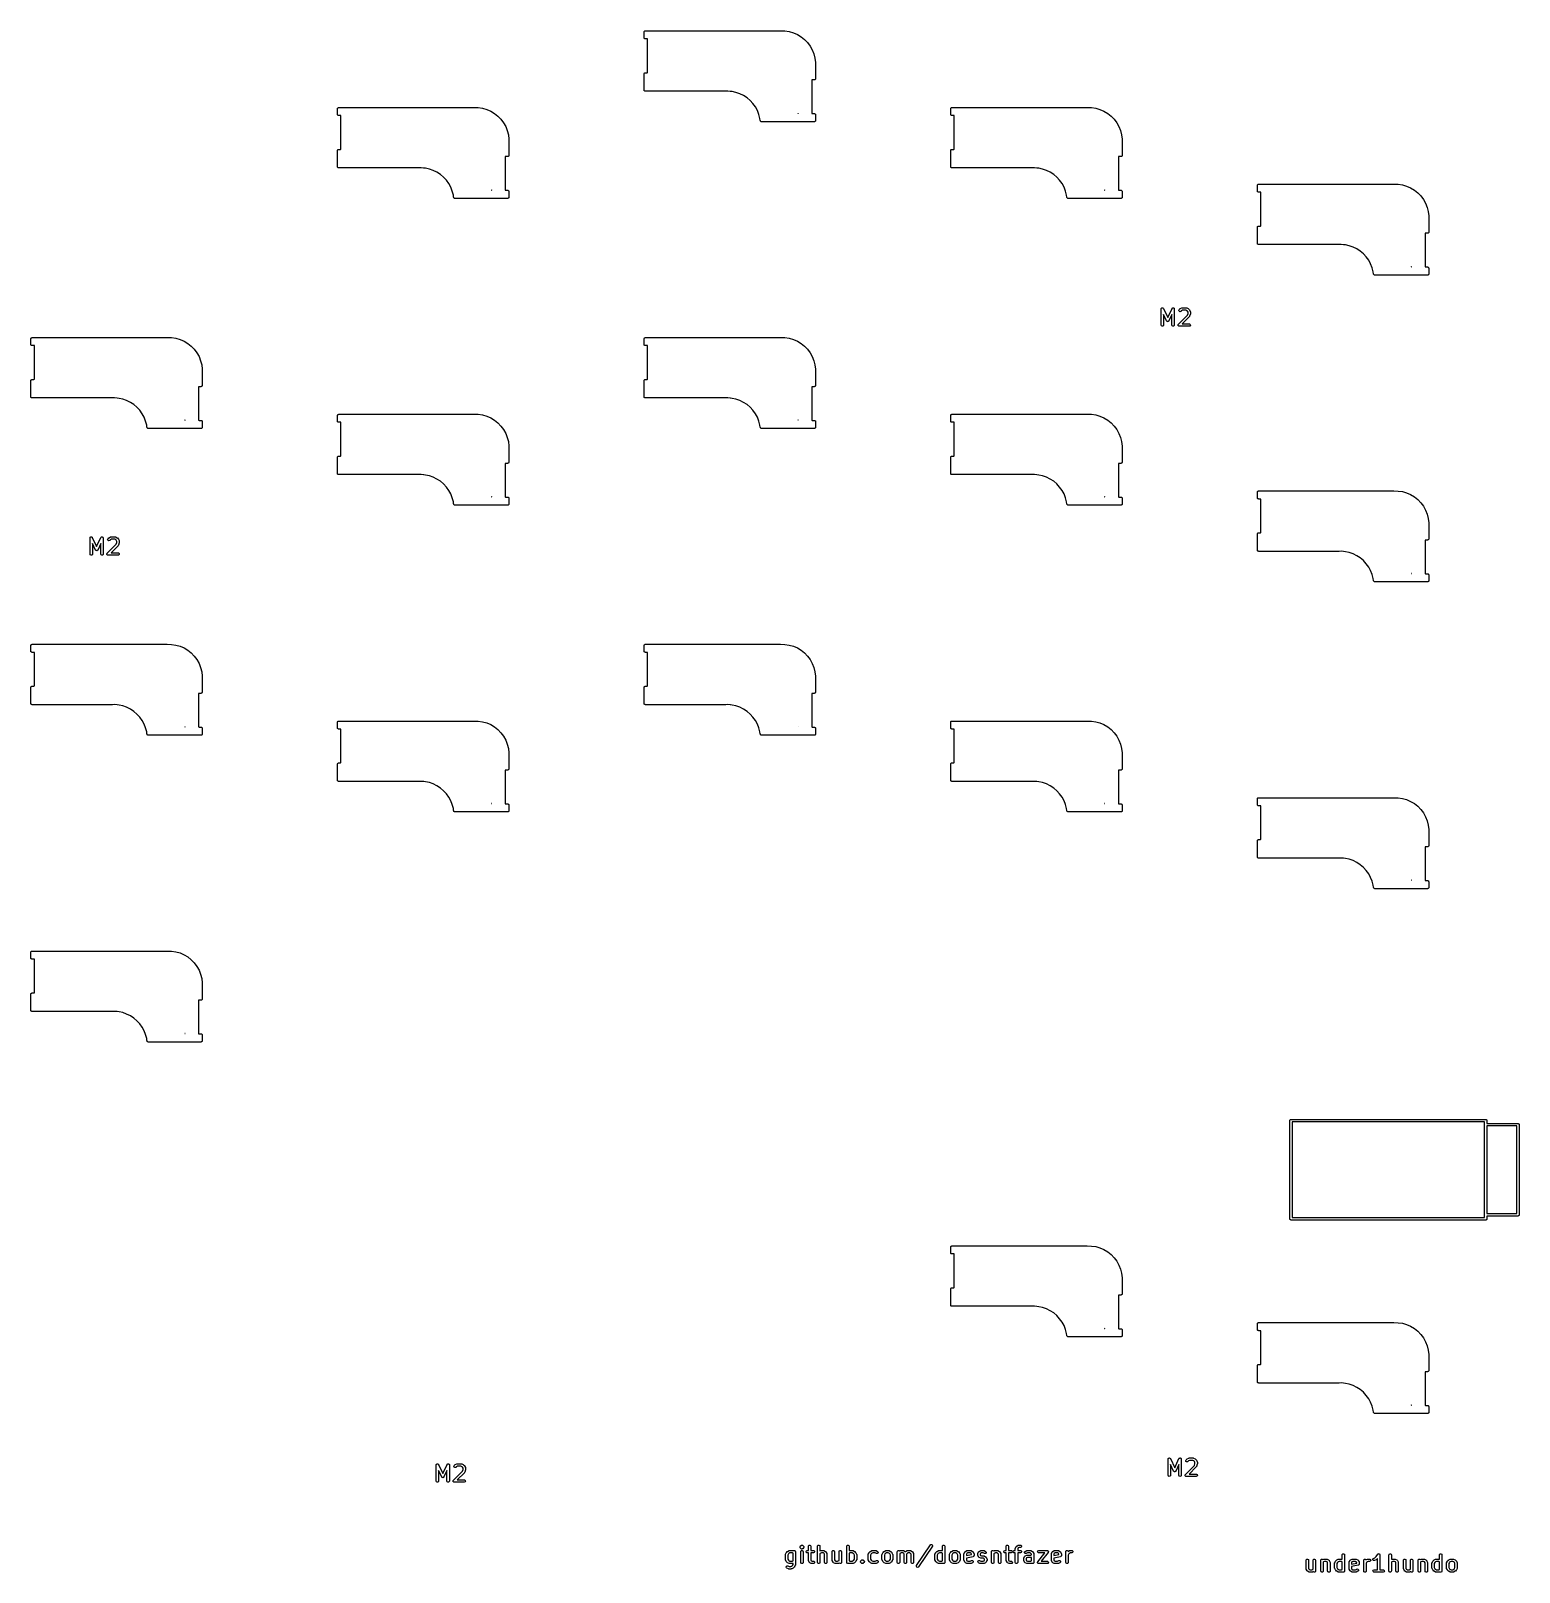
# Model space of a CAD drawing. Extents: x 149.1 to 241.6, y -132 to -36.3.
import ezdxf

# ---------------------------------------------------------------- set-up
doc = ezdxf.new("R2010")
doc.units = 0
doc.layers.add('BLACK', color=7, linetype='CONTINUOUS')

msp = doc.modelspace()

# ---------------------------------------------------------------- linework, layer by layer
at = {"layer": 'BLACK', "linetype": 'CONTINUOUS'}
for p, q in [((187.207, -36.366), (187.209, -36.3563)), ((187.207, -36.716), (187.207, -36.366)), ((187.208, -36.353), (187.21, -36.3501)), ((187.209, -36.3563), (187.208, -36.353)), ((187.21, -36.3501), (187.212, -36.3403)), ((187.212, -36.3403), (187.224, -36.3254)), ((187.224, -36.3254), (187.234, -36.3085)), ((187.234, -36.3085), (187.24, -36.3062)), ((187.24, -36.3062), (187.244, -36.301)), ((187.244, -36.301), (187.264, -36.2977)), ((187.264, -36.2977), (187.282, -36.291)), ((187.282, -36.291), (195.682, -36.291)), ((195.682, -36.291), (195.683, -36.2912)), ((195.683, -36.2912), (195.95, -36.2953)), ((195.95, -36.2953), (196.219, -36.3349)), ((196.219, -36.3349), (196.48, -36.4093)), ((187.214, -36.7343), (187.207, -36.716)), ((187.217, -36.7535), (187.214, -36.7343)), ((187.222, -36.7578), (187.217, -36.7535)), ((187.225, -36.7642), (187.222, -36.7578)), ((187.241, -36.774), (187.225, -36.7642)), ((187.256, -36.7865), (187.241, -36.774)), ((187.266, -36.7882), (187.256, -36.7865)), ((187.269, -36.7899), (187.266, -36.7882)), ((187.272, -36.7893), (187.269, -36.7899)), ((187.282, -36.791), (187.272, -36.7893)), ((187.427, -36.791), (187.282, -36.791)), ((187.427, -38.8761), (187.427, -36.791)), ((196.48, -36.4093), (196.73, -36.5172)), ((196.73, -36.5172), (196.963, -36.6567)), ((196.963, -36.6567), (197.176, -36.8255)), ((197.176, -36.8255), (197.365, -37.0206)), ((197.365, -37.0206), (197.527, -37.2387)), ((197.527, -37.2387), (197.659, -37.4761)), ((197.659, -37.4761), (197.759, -37.7288)), ((197.759, -37.7288), (197.826, -37.9923)), ((197.826, -37.9923), (197.857, -38.2623)), ((197.857, -38.2623), (197.856, -38.2643)), ((197.856, -38.2643), (197.857, -38.266)), ((197.857, -38.266), (197.857, -39.266)), ((187.207, -38.966), (187.209, -38.9563)), ((187.207, -39.966), (187.207, -38.966)), ((187.208, -38.953), (187.21, -38.9501)), ((187.209, -38.9563), (187.208, -38.953)), ((187.21, -38.9501), (187.212, -38.9403)), ((187.212, -38.9403), (187.224, -38.9254)), ((187.224, -38.9254), (187.234, -38.9085)), ((187.234, -38.9085), (187.24, -38.9062)), ((187.24, -38.9062), (187.244, -38.901)), ((187.244, -38.901), (187.264, -38.8977)), ((187.264, -38.8977), (187.282, -38.891)), ((187.282, -38.891), (187.396, -38.891)), ((187.396, -38.891), (187.427, -38.8761)), ((187.214, -39.9843), (187.207, -39.966)), ((187.217, -40.0035), (187.214, -39.9843)), ((187.222, -40.0078), (187.217, -40.0035)), ((187.225, -40.0142), (187.222, -40.0078)), ((187.241, -40.024), (187.225, -40.0142)), ((187.256, -40.0365), (187.241, -40.024)), ((187.266, -40.0382), (187.256, -40.0365)), ((187.269, -40.0399), (187.266, -40.0382)), ((187.272, -40.0393), (187.269, -40.0399)), ((187.282, -40.041), (187.272, -40.0393)), ((192.282, -40.041), (187.282, -40.041)), ((192.283, -40.0406), (192.282, -40.041)), ((192.284, -40.041), (192.283, -40.0406)), ((192.412, -40.0371), (192.284, -40.041)), ((192.284, -40.041), (192.284, -40.041)), ((192.563, -40.051), (192.412, -40.0371)), ((192.567, -40.0526), (192.563, -40.051)), ((192.686, -40.0647), (192.567, -40.0526)), ((192.918, -40.1152), (192.686, -40.0647)), ((193.16, -40.1999), (192.918, -40.1152)), ((193.39, -40.3134), (193.16, -40.1999)), ((197.782, -39.341), (197.627, -39.341)), ((197.627, -39.341), (197.627, -41.425)), ((197.8, -39.3343), (197.782, -39.341)), ((197.82, -39.331), (197.8, -39.3343)), ((197.824, -39.3258), (197.82, -39.331)), ((197.83, -39.3235), (197.824, -39.3258)), ((197.84, -39.3066), (197.83, -39.3235)), ((197.852, -39.2917), (197.84, -39.3066)), ((197.854, -39.2819), (197.852, -39.2917)), ((197.856, -39.279), (197.854, -39.2819)), ((197.857, -39.266), (197.855, -39.2757)), ((197.855, -39.2757), (197.856, -39.279)), ((168.157, -41.1285), (168.159, -41.1188)), ((168.157, -41.4785), (168.157, -41.1285)), ((168.158, -41.1155), (168.16, -41.1126)), ((168.159, -41.1188), (168.158, -41.1155)), ((168.16, -41.1126), (168.162, -41.1028)), ((168.162, -41.1028), (168.174, -41.0879)), ((168.174, -41.0879), (168.184, -41.071)), ((168.184, -41.071), (168.19, -41.0687)), ((168.19, -41.0687), (168.195, -41.0635)), ((168.195, -41.0635), (168.214, -41.0602)), ((168.214, -41.0602), (168.232, -41.0535)), ((168.232, -41.0535), (176.632, -41.0535)), ((176.632, -41.0535), (176.633, -41.0537)), ((176.633, -41.0537), (176.9, -41.0578)), ((176.9, -41.0578), (177.169, -41.0974)), ((177.169, -41.0974), (177.43, -41.1718)), ((193.604, -40.4542), (193.39, -40.3134)), ((193.8, -40.6199), (193.604, -40.4542)), ((193.974, -40.8083), (193.8, -40.6199)), ((194.124, -41.0165), (193.974, -40.8083)), ((194.247, -41.2414), (194.124, -41.0165)), ((206.257, -41.1285), (206.259, -41.1188)), ((206.257, -41.4785), (206.257, -41.1285)), ((206.258, -41.1155), (206.26, -41.1126)), ((206.259, -41.1188), (206.258, -41.1155)), ((206.26, -41.1126), (206.262, -41.1028)), ((206.262, -41.1028), (206.274, -41.0879)), ((206.274, -41.0879), (206.284, -41.071)), ((206.284, -41.071), (206.29, -41.0687)), ((206.29, -41.0687), (206.294, -41.0635)), ((206.294, -41.0635), (206.314, -41.0602)), ((206.314, -41.0602), (206.332, -41.0535)), ((206.332, -41.0535), (214.732, -41.0535)), ((214.732, -41.0535), (214.733, -41.0537)), ((214.733, -41.0537), (215, -41.0578)), ((215, -41.0578), (215.269, -41.0974)), ((215.269, -41.0974), (215.53, -41.1718)), ((168.164, -41.4968), (168.157, -41.4785)), ((168.167, -41.516), (168.164, -41.4968)), ((168.172, -41.5204), (168.167, -41.516)), ((168.175, -41.5267), (168.172, -41.5204)), ((168.191, -41.5365), (168.175, -41.5267)), ((168.206, -41.549), (168.191, -41.5365)), ((168.216, -41.5507), (168.206, -41.549)), ((168.219, -41.5524), (168.216, -41.5507)), ((168.222, -41.5518), (168.219, -41.5524)), ((168.232, -41.5535), (168.222, -41.5518)), ((168.377, -41.5535), (168.232, -41.5535)), ((168.377, -43.6386), (168.377, -41.5535)), ((177.43, -41.1718), (177.68, -41.2797)), ((177.68, -41.2797), (177.913, -41.4192)), ((177.913, -41.4192), (178.126, -41.588)), ((178.126, -41.588), (178.315, -41.7831)), ((178.315, -41.7831), (178.477, -42.0012)), ((178.477, -42.0012), (178.609, -42.2386)), ((194.342, -41.4796), (194.247, -41.2414)), ((194.407, -41.7276), (194.342, -41.4796)), ((194.424, -41.8546), (194.407, -41.7276)), ((194.431, -41.8691), (194.424, -41.8546)), ((194.437, -41.9035), (194.431, -41.8691)), ((194.476, -41.9365), (194.437, -41.9035)), ((194.502, -41.941), (194.476, -41.9365)), ((197.782, -41.941), (194.502, -41.941)), ((196.789, -41.4072), (196.772, -41.416)), ((196.772, -41.416), (196.79, -41.416)), ((196.79, -41.416), (196.789, -41.4072)), ((197.627, -41.425), (197.657, -41.431)), ((197.657, -41.431), (197.782, -41.431)), ((197.782, -41.431), (197.792, -41.4327)), ((197.8, -41.9343), (197.782, -41.941)), ((197.792, -41.4327), (197.795, -41.4321)), ((197.795, -41.4321), (197.798, -41.4338)), ((197.798, -41.4338), (197.808, -41.4355)), ((197.82, -41.931), (197.8, -41.9343)), ((197.808, -41.4355), (197.823, -41.448)), ((197.824, -41.9258), (197.82, -41.931)), ((197.823, -41.448), (197.839, -41.4578)), ((197.83, -41.9235), (197.824, -41.9258)), ((197.84, -41.9066), (197.83, -41.9235)), ((197.839, -41.4578), (197.842, -41.4641)), ((197.852, -41.8917), (197.84, -41.9066)), ((197.842, -41.4641), (197.847, -41.4685)), ((197.847, -41.4685), (197.85, -41.4877)), ((197.85, -41.4877), (197.857, -41.506)), ((197.854, -41.8819), (197.852, -41.8917)), ((197.856, -41.879), (197.854, -41.8819)), ((197.857, -41.866), (197.855, -41.8757)), ((197.855, -41.8757), (197.856, -41.879)), ((197.857, -41.506), (197.857, -41.866)), ((206.264, -41.4968), (206.257, -41.4785)), ((206.267, -41.516), (206.264, -41.4968)), ((206.272, -41.5204), (206.267, -41.516)), ((206.275, -41.5267), (206.272, -41.5204)), ((206.291, -41.5365), (206.275, -41.5267)), ((206.306, -41.549), (206.291, -41.5365)), ((206.316, -41.5507), (206.306, -41.549)), ((206.319, -41.5524), (206.316, -41.5507)), ((206.322, -41.5518), (206.319, -41.5524)), ((206.332, -41.5535), (206.322, -41.5518)), ((206.477, -41.5535), (206.332, -41.5535)), ((206.477, -43.6386), (206.477, -41.5535)), ((215.53, -41.1718), (215.78, -41.2797)), ((215.78, -41.2797), (216.013, -41.4192)), ((216.013, -41.4192), (216.226, -41.588)), ((216.226, -41.588), (216.415, -41.7831)), ((216.415, -41.7831), (216.577, -42.0012)), ((216.577, -42.0012), (216.709, -42.2386)), ((178.609, -42.2386), (178.709, -42.4913)), ((178.709, -42.4913), (178.776, -42.7548)), ((178.776, -42.7548), (178.807, -43.0248)), ((178.807, -43.0248), (178.806, -43.0268)), ((178.806, -43.0268), (178.807, -43.0285)), ((178.807, -43.0285), (178.807, -44.0285)), ((216.709, -42.2386), (216.809, -42.4913)), ((216.809, -42.4913), (216.876, -42.7548)), ((216.876, -42.7548), (216.907, -43.0248)), ((216.907, -43.0248), (216.906, -43.0268)), ((216.906, -43.0268), (216.907, -43.0285)), ((216.907, -43.0285), (216.907, -44.0285)), ((168.157, -43.7285), (168.159, -43.7188)), ((168.157, -44.7285), (168.157, -43.7285)), ((168.158, -43.7155), (168.16, -43.7126)), ((168.159, -43.7188), (168.158, -43.7155)), ((168.16, -43.7126), (168.162, -43.7028)), ((168.162, -43.7028), (168.174, -43.6879)), ((168.174, -43.6879), (168.184, -43.671)), ((168.184, -43.671), (168.19, -43.6687)), ((168.19, -43.6687), (168.195, -43.6635)), ((168.195, -43.6635), (168.214, -43.6602)), ((168.214, -43.6602), (168.232, -43.6535)), ((168.232, -43.6535), (168.346, -43.6535)), ((168.346, -43.6535), (168.377, -43.6386)), ((178.807, -44.0285), (178.805, -44.0382)), ((206.257, -43.7285), (206.259, -43.7188)), ((206.257, -44.7285), (206.257, -43.7285)), ((206.258, -43.7155), (206.26, -43.7126)), ((206.259, -43.7188), (206.258, -43.7155)), ((206.26, -43.7126), (206.262, -43.7028)), ((206.262, -43.7028), (206.274, -43.6879)), ((206.274, -43.6879), (206.284, -43.671)), ((206.284, -43.671), (206.29, -43.6687)), ((206.29, -43.6687), (206.294, -43.6635)), ((206.294, -43.6635), (206.314, -43.6602)), ((206.314, -43.6602), (206.332, -43.6535)), ((206.332, -43.6535), (206.446, -43.6535)), ((206.446, -43.6535), (206.477, -43.6386)), ((216.907, -44.0285), (216.905, -44.0382)), ((168.164, -44.7468), (168.157, -44.7285)), ((168.167, -44.766), (168.164, -44.7468)), ((168.172, -44.7704), (168.167, -44.766)), ((168.175, -44.7767), (168.172, -44.7704)), ((168.191, -44.7865), (168.175, -44.7767)), ((168.206, -44.799), (168.191, -44.7865)), ((168.216, -44.8007), (168.206, -44.799)), ((168.219, -44.8024), (168.216, -44.8007)), ((168.222, -44.8018), (168.219, -44.8024)), ((168.232, -44.8035), (168.222, -44.8018)), ((173.232, -44.8035), (168.232, -44.8035)), ((173.233, -44.8031), (173.232, -44.8035)), ((173.234, -44.8035), (173.233, -44.8031)), ((173.362, -44.7996), (173.234, -44.8035)), ((173.234, -44.8035), (173.234, -44.8035)), ((173.513, -44.8135), (173.362, -44.7996)), ((173.517, -44.8151), (173.513, -44.8135)), ((173.636, -44.8272), (173.517, -44.8151)), ((173.868, -44.8777), (173.636, -44.8272)), ((174.11, -44.9624), (173.868, -44.8777)), ((174.34, -45.0759), (174.11, -44.9624)), ((178.732, -44.1035), (178.577, -44.1035)), ((178.577, -44.1035), (178.577, -46.1875)), ((178.75, -44.0968), (178.732, -44.1035)), ((178.769, -44.0935), (178.75, -44.0968)), ((178.774, -44.0883), (178.769, -44.0935)), ((178.78, -44.086), (178.774, -44.0883)), ((178.79, -44.0691), (178.78, -44.086)), ((178.802, -44.0542), (178.79, -44.0691)), ((178.804, -44.0444), (178.802, -44.0542)), ((178.806, -44.0415), (178.804, -44.0444)), ((178.805, -44.0382), (178.806, -44.0415)), ((206.264, -44.7468), (206.257, -44.7285)), ((206.267, -44.766), (206.264, -44.7468)), ((206.272, -44.7704), (206.267, -44.766)), ((206.275, -44.7767), (206.272, -44.7704)), ((206.291, -44.7865), (206.275, -44.7767)), ((206.306, -44.799), (206.291, -44.7865)), ((206.316, -44.8007), (206.306, -44.799)), ((206.319, -44.8024), (206.316, -44.8007)), ((206.322, -44.8018), (206.319, -44.8024)), ((206.332, -44.8035), (206.322, -44.8018)), ((211.332, -44.8035), (206.332, -44.8035)), ((211.333, -44.8031), (211.332, -44.8035)), ((211.334, -44.8035), (211.333, -44.8031)), ((211.462, -44.7996), (211.334, -44.8035)), ((211.334, -44.8035), (211.334, -44.8035)), ((211.613, -44.8135), (211.462, -44.7996)), ((211.617, -44.8151), (211.613, -44.8135)), ((211.736, -44.8272), (211.617, -44.8151)), ((211.968, -44.8777), (211.736, -44.8272)), ((212.21, -44.9624), (211.968, -44.8777)), ((212.44, -45.0759), (212.21, -44.9624)), ((216.832, -44.1035), (216.677, -44.1035)), ((216.677, -44.1035), (216.677, -46.1875)), ((216.85, -44.0968), (216.832, -44.1035)), ((216.869, -44.0935), (216.85, -44.0968)), ((216.874, -44.0883), (216.869, -44.0935)), ((216.88, -44.086), (216.874, -44.0883)), ((216.89, -44.0691), (216.88, -44.086)), ((216.902, -44.0542), (216.89, -44.0691)), ((216.904, -44.0444), (216.902, -44.0542)), ((216.906, -44.0415), (216.904, -44.0444)), ((216.905, -44.0382), (216.906, -44.0415)), ((174.554, -45.2167), (174.34, -45.0759)), ((174.75, -45.3824), (174.554, -45.2167)), ((174.924, -45.5708), (174.75, -45.3824)), ((175.074, -45.779), (174.924, -45.5708)), ((175.197, -46.0039), (175.074, -45.779)), ((212.654, -45.2167), (212.44, -45.0759)), ((212.85, -45.3824), (212.654, -45.2167)), ((213.024, -45.5708), (212.85, -45.3824)), ((213.174, -45.779), (213.024, -45.5708)), ((213.297, -46.0039), (213.174, -45.779)), ((225.307, -45.891), (225.309, -45.8813)), ((225.307, -46.241), (225.307, -45.891)), ((225.308, -45.878), (225.31, -45.8751)), ((225.309, -45.8813), (225.308, -45.878)), ((225.31, -45.8751), (225.312, -45.8653)), ((225.312, -45.8653), (225.324, -45.8504)), ((225.324, -45.8504), (225.334, -45.8335)), ((225.334, -45.8335), (225.34, -45.8312)), ((225.34, -45.8312), (225.344, -45.826)), ((225.344, -45.826), (225.364, -45.8227)), ((225.364, -45.8227), (225.382, -45.816)), ((225.382, -45.816), (233.782, -45.816)), ((233.782, -45.816), (233.783, -45.8162)), ((233.783, -45.8162), (234.05, -45.8203)), ((234.05, -45.8203), (234.319, -45.8599)), ((234.319, -45.8599), (234.58, -45.9343)), ((234.58, -45.9343), (234.83, -46.0422)), ((175.292, -46.2421), (175.197, -46.0039)), ((175.357, -46.4901), (175.292, -46.2421)), ((175.374, -46.6171), (175.357, -46.4901)), ((175.381, -46.6316), (175.374, -46.6171)), ((175.387, -46.666), (175.381, -46.6316)), ((175.426, -46.699), (175.387, -46.666)), ((175.452, -46.7035), (175.426, -46.699)), ((178.732, -46.7035), (175.452, -46.7035)), ((177.739, -46.1697), (177.722, -46.1785)), ((177.722, -46.1785), (177.74, -46.1785)), ((177.74, -46.1785), (177.739, -46.1697)), ((178.577, -46.1875), (178.607, -46.1935)), ((178.607, -46.1935), (178.732, -46.1935)), ((178.732, -46.1935), (178.742, -46.1952)), ((178.75, -46.6968), (178.732, -46.7035)), ((178.742, -46.1952), (178.745, -46.1946)), ((178.745, -46.1946), (178.748, -46.1963)), ((178.748, -46.1963), (178.758, -46.198)), ((178.769, -46.6935), (178.75, -46.6968)), ((178.758, -46.198), (178.773, -46.2105)), ((178.774, -46.6883), (178.769, -46.6935)), ((178.773, -46.2105), (178.789, -46.2203)), ((178.78, -46.686), (178.774, -46.6883)), ((178.79, -46.6691), (178.78, -46.686)), ((178.789, -46.2203), (178.792, -46.2266)), ((178.802, -46.6542), (178.79, -46.6691)), ((178.792, -46.2266), (178.797, -46.231)), ((178.797, -46.231), (178.8, -46.2502)), ((178.8, -46.2502), (178.807, -46.2685)), ((178.804, -46.6444), (178.802, -46.6542)), ((178.806, -46.6415), (178.804, -46.6444)), ((178.807, -46.6285), (178.805, -46.6382)), ((178.805, -46.6382), (178.806, -46.6415)), ((178.807, -46.2685), (178.807, -46.6285)), ((213.392, -46.2421), (213.297, -46.0039)), ((213.457, -46.4901), (213.392, -46.2421)), ((213.474, -46.6171), (213.457, -46.4901)), ((213.481, -46.6316), (213.474, -46.6171)), ((213.487, -46.666), (213.481, -46.6316)), ((213.526, -46.699), (213.487, -46.666)), ((213.552, -46.7035), (213.526, -46.699)), ((216.832, -46.7035), (213.552, -46.7035)), ((215.839, -46.1697), (215.822, -46.1785)), ((215.822, -46.1785), (215.84, -46.1785)), ((215.84, -46.1785), (215.839, -46.1697)), ((216.677, -46.1875), (216.707, -46.1935)), ((216.707, -46.1935), (216.832, -46.1935)), ((216.832, -46.1935), (216.842, -46.1952)), ((216.85, -46.6968), (216.832, -46.7035)), ((216.842, -46.1952), (216.845, -46.1946)), ((216.845, -46.1946), (216.848, -46.1963)), ((216.848, -46.1963), (216.858, -46.198)), ((216.869, -46.6935), (216.85, -46.6968)), ((216.858, -46.198), (216.873, -46.2105)), ((216.874, -46.6883), (216.869, -46.6935)), ((216.873, -46.2105), (216.889, -46.2203)), ((216.88, -46.686), (216.874, -46.6883)), ((216.89, -46.6691), (216.88, -46.686)), ((216.889, -46.2203), (216.892, -46.2266)), ((216.902, -46.6542), (216.89, -46.6691)), ((216.892, -46.2266), (216.897, -46.231)), ((216.897, -46.231), (216.9, -46.2502)), ((216.9, -46.2502), (216.907, -46.2685)), ((216.904, -46.6444), (216.902, -46.6542)), ((216.906, -46.6415), (216.904, -46.6444)), ((216.907, -46.6285), (216.905, -46.6382)), ((216.905, -46.6382), (216.906, -46.6415)), ((216.907, -46.2685), (216.907, -46.6285)), ((225.314, -46.2593), (225.307, -46.241)), ((225.317, -46.2785), (225.314, -46.2593)), ((225.322, -46.2828), (225.317, -46.2785)), ((225.325, -46.2892), (225.322, -46.2828)), ((225.341, -46.299), (225.325, -46.2892)), ((225.356, -46.3115), (225.341, -46.299)), ((225.366, -46.3132), (225.356, -46.3115)), ((225.369, -46.3149), (225.366, -46.3132)), ((225.372, -46.3143), (225.369, -46.3149)), ((225.382, -46.316), (225.372, -46.3143)), ((225.527, -46.316), (225.382, -46.316)), ((225.527, -48.4011), (225.527, -46.316)), ((234.83, -46.0422), (235.063, -46.1817)), ((235.063, -46.1817), (235.276, -46.3505)), ((235.276, -46.3505), (235.465, -46.5456)), ((235.465, -46.5456), (235.627, -46.7637)), ((235.627, -46.7637), (235.759, -47.0011)), ((235.759, -47.0011), (235.859, -47.2538)), ((235.859, -47.2538), (235.926, -47.5173)), ((235.926, -47.5173), (235.957, -47.7873)), ((235.957, -47.7873), (235.956, -47.7893)), ((235.956, -47.7893), (235.957, -47.791)), ((235.957, -47.791), (235.957, -48.791)), ((225.307, -48.491), (225.309, -48.4813)), ((225.307, -49.491), (225.307, -48.491)), ((225.308, -48.478), (225.31, -48.4751)), ((225.309, -48.4813), (225.308, -48.478)), ((225.31, -48.4751), (225.312, -48.4653)), ((225.312, -48.4653), (225.324, -48.4504)), ((225.324, -48.4504), (225.334, -48.4335)), ((225.334, -48.4335), (225.34, -48.4312)), ((225.34, -48.4312), (225.344, -48.426)), ((225.344, -48.426), (225.364, -48.4227)), ((225.364, -48.4227), (225.382, -48.416)), ((225.382, -48.416), (225.496, -48.416)), ((225.496, -48.416), (225.527, -48.4011)), ((235.952, -48.8167), (235.94, -48.8316)), ((235.954, -48.8069), (235.952, -48.8167)), ((235.956, -48.804), (235.954, -48.8069)), ((235.957, -48.791), (235.955, -48.8007)), ((235.955, -48.8007), (235.956, -48.804)), ((225.314, -49.5093), (225.307, -49.491)), ((225.317, -49.5285), (225.314, -49.5093)), ((225.322, -49.5328), (225.317, -49.5285)), ((225.325, -49.5392), (225.322, -49.5328)), ((225.341, -49.549), (225.325, -49.5392)), ((225.356, -49.5615), (225.341, -49.549)), ((225.366, -49.5632), (225.356, -49.5615)), ((225.369, -49.5649), (225.366, -49.5632)), ((225.372, -49.5643), (225.369, -49.5649)), ((225.382, -49.566), (225.372, -49.5643)), ((230.382, -49.566), (225.382, -49.566)), ((230.383, -49.5656), (230.382, -49.566)), ((230.384, -49.566), (230.383, -49.5656)), ((230.512, -49.5621), (230.384, -49.566)), ((230.384, -49.566), (230.384, -49.566)), ((230.663, -49.576), (230.512, -49.5621)), ((230.667, -49.5776), (230.663, -49.576)), ((230.786, -49.5897), (230.667, -49.5776)), ((231.018, -49.6402), (230.786, -49.5897)), ((231.26, -49.7249), (231.018, -49.6402)), ((231.49, -49.8384), (231.26, -49.7249)), ((235.882, -48.866), (235.727, -48.866)), ((235.727, -48.866), (235.727, -50.95)), ((235.9, -48.8593), (235.882, -48.866)), ((235.919, -48.856), (235.9, -48.8593)), ((235.924, -48.8508), (235.919, -48.856)), ((235.93, -48.8485), (235.924, -48.8508)), ((235.94, -48.8316), (235.93, -48.8485)), ((231.704, -49.9792), (231.49, -49.8384)), ((231.9, -50.1449), (231.704, -49.9792)), ((232.074, -50.3333), (231.9, -50.1449)), ((232.224, -50.5415), (232.074, -50.3333)), ((232.347, -50.7664), (232.224, -50.5415)), ((232.442, -51.0046), (232.347, -50.7664)), ((232.507, -51.2526), (232.442, -51.0046)), ((232.524, -51.3796), (232.507, -51.2526)), ((232.531, -51.3941), (232.524, -51.3796)), ((232.537, -51.4285), (232.531, -51.3941)), ((232.576, -51.4615), (232.537, -51.4285)), ((232.602, -51.466), (232.576, -51.4615)), ((235.882, -51.466), (232.602, -51.466)), ((234.889, -50.9322), (234.872, -50.941)), ((234.872, -50.941), (234.89, -50.941)), ((234.89, -50.941), (234.889, -50.9322)), ((235.727, -50.95), (235.757, -50.956)), ((235.757, -50.956), (235.882, -50.956)), ((235.882, -50.956), (235.892, -50.9577)), ((235.9, -51.4593), (235.882, -51.466)), ((235.892, -50.9577), (235.895, -50.9571)), ((235.895, -50.9571), (235.898, -50.9588)), ((235.898, -50.9588), (235.908, -50.9605)), ((235.919, -51.456), (235.9, -51.4593)), ((235.908, -50.9605), (235.923, -50.973)), ((235.924, -51.4508), (235.919, -51.456)), ((235.923, -50.973), (235.939, -50.9828)), ((235.93, -51.4485), (235.924, -51.4508)), ((235.94, -51.4316), (235.93, -51.4485)), ((235.939, -50.9828), (235.942, -50.9891)), ((235.952, -51.4167), (235.94, -51.4316)), ((235.942, -50.9891), (235.947, -50.9935)), ((235.947, -50.9935), (235.95, -51.0127)), ((235.95, -51.0127), (235.957, -51.031)), ((235.954, -51.4069), (235.952, -51.4167)), ((235.956, -51.404), (235.954, -51.4069)), ((235.957, -51.391), (235.955, -51.4007)), ((235.955, -51.4007), (235.956, -51.404)), ((235.957, -51.031), (235.957, -51.391)), ((219.333, -53.5646), (219.338, -53.539)), ((219.333, -54.5646), (219.333, -53.5646)), ((219.338, -53.539), (219.344, -53.5313)), ((219.344, -53.5313), (219.347, -53.5216)), ((219.347, -53.5216), (219.36, -53.5122)), ((219.36, -53.5122), (219.371, -53.4997)), ((219.371, -53.4997), (219.381, -53.4979)), ((219.381, -53.4979), (219.389, -53.4922)), ((219.389, -53.4922), (219.405, -53.4936)), ((219.405, -53.4936), (219.421, -53.4908)), ((219.421, -53.4908), (219.43, -53.4958)), ((219.43, -53.4958), (219.44, -53.4966)), ((219.44, -53.4966), (219.452, -53.5082)), ((219.452, -53.5082), (219.466, -53.5164)), ((219.466, -53.5164), (219.469, -53.5258)), ((219.469, -53.5258), (219.476, -53.5329)), ((219.476, -53.5329), (219.742, -54.1015)), ((219.742, -54.1015), (220.007, -53.5329)), ((220.007, -53.5329), (220.022, -53.5116)), ((220.022, -53.5116), (220.031, -53.5073)), ((220.031, -53.5073), (220.038, -53.4997)), ((220.038, -53.4997), (220.054, -53.4968)), ((220.054, -53.4968), (220.069, -53.4899)), ((220.069, -53.4899), (220.078, -53.4925)), ((220.078, -53.4925), (220.088, -53.4908)), ((220.088, -53.4908), (220.102, -53.4989)), ((220.102, -53.4989), (220.118, -53.5032)), ((220.118, -53.5032), (220.124, -53.5114)), ((220.124, -53.5114), (220.133, -53.5164)), ((220.133, -53.5164), (220.138, -53.5318)), ((220.138, -53.5318), (220.148, -53.5452)), ((220.148, -53.5452), (220.147, -53.5552)), ((220.147, -53.5552), (220.15, -53.5646)), ((220.15, -53.5646), (220.15, -54.5646)), ((220.451, -53.6068), (220.498, -53.5592)), ((220.498, -53.5592), (220.517, -53.5463)), ((220.517, -53.5463), (220.518, -53.5452)), ((220.518, -53.5452), (220.613, -53.4975)), ((220.613, -53.4975), (220.638, -53.4901)), ((220.638, -53.4901), (220.642, -53.4912)), ((220.642, -53.4912), (220.647, -53.4896)), ((220.647, -53.4896), (220.885, -53.4896)), ((220.885, -53.4896), (220.91, -53.4941)), ((220.91, -53.4941), (220.914, -53.497)), ((220.914, -53.497), (220.918, -53.4975)), ((220.918, -53.4975), (221.013, -53.5452)), ((221.013, -53.5452), (221.031, -53.5585)), ((221.031, -53.5585), (221.033, -53.5592)), ((221.033, -53.5592), (221.081, -53.6068)), ((219.674, -54.3106), (219.483, -53.9027)), ((219.483, -53.9027), (219.483, -54.5646)), ((219.688, -54.3244), (219.674, -54.3106)), ((219.699, -54.3403), (219.688, -54.3244)), ((219.705, -54.3421), (219.699, -54.3403)), ((219.71, -54.3469), (219.705, -54.3421)), ((219.73, -54.3486), (219.71, -54.3469)), ((219.748, -54.3536), (219.73, -54.3486)), ((219.754, -54.3508), (219.748, -54.3536)), ((219.761, -54.3513), (219.754, -54.3508)), ((219.777, -54.3402), (219.761, -54.3513)), ((219.795, -54.332), (219.777, -54.3402)), ((219.801, -54.3238), (219.795, -54.332)), ((219.803, -54.3219), (219.801, -54.3238)), ((219.804, -54.3187), (219.803, -54.3219)), ((219.81, -54.3106), (219.804, -54.3187)), ((220, -53.9027), (219.81, -54.3106)), ((220, -54.5646), (220, -53.9027)), ((220.381, -54.5581), (220.383, -54.555)), ((220.387, -54.5799), (220.381, -54.5581)), ((220.382, -54.5516), (220.394, -54.532)), ((220.383, -54.555), (220.382, -54.5516)), ((220.394, -54.532), (220.403, -54.5116)), ((220.403, -54.5116), (220.962, -53.9527)), ((220.429, -53.6533), (220.451, -53.6068)), ((220.442, -53.7029), (220.429, -53.6533)), ((220.484, -53.7323), (220.442, -53.7029)), ((220.535, -53.7278), (220.484, -53.7323)), ((220.557, -53.7129), (220.535, -53.7278)), ((220.596, -53.6739), (220.557, -53.7129)), ((220.664, -53.6396), (220.596, -53.6739)), ((221.081, -54.0462), (220.637, -54.4896)), ((220.637, -54.4896), (221.075, -54.4896)), ((220.867, -53.6396), (220.664, -53.6396)), ((220.935, -53.6739), (220.867, -53.6396)), ((220.966, -53.7043), (220.935, -53.6739)), ((220.962, -53.9527), (221, -53.8382)), ((221, -53.7728), (220.966, -53.7043)), ((221, -53.8382), (221, -53.7728)), ((221.075, -54.4896), (221.101, -54.4941)), ((221.081, -53.6068), (221.093, -53.6252)), ((221.082, -54.0422), (221.081, -54.0462)), ((221.086, -54.0398), (221.082, -54.0422)), ((221.099, -54.0169), (221.086, -54.0398)), ((221.093, -53.6252), (221.095, -53.6263)), ((221.095, -53.6263), (221.142, -53.7216)), ((221.146, -53.8741), (221.099, -54.0169)), ((221.101, -54.4941), (221.14, -54.5271)), ((221.14, -54.5271), (221.149, -54.5776)), ((221.142, -53.7216), (221.15, -53.7465)), ((221.15, -53.8503), (221.146, -53.8724)), ((221.146, -53.8724), (221.146, -53.8741)), ((221.15, -53.7465), (221.149, -53.7509)), ((221.149, -53.7509), (221.15, -53.7551)), ((221.15, -53.7551), (221.15, -53.8503)), ((149.107, -55.416), (149.109, -55.4063)), ((149.107, -55.766), (149.107, -55.416)), ((149.108, -55.403), (149.11, -55.4001)), ((149.109, -55.4063), (149.108, -55.403)), ((149.11, -55.4001), (149.112, -55.3903)), ((149.112, -55.3903), (149.124, -55.3754)), ((149.124, -55.3754), (149.134, -55.3585)), ((149.134, -55.3585), (149.14, -55.3562)), ((149.14, -55.3562), (149.144, -55.351)), ((149.144, -55.351), (149.164, -55.3477)), ((149.164, -55.3477), (149.182, -55.341)), ((149.182, -55.341), (157.582, -55.341)), ((157.582, -55.341), (157.583, -55.3412)), ((157.583, -55.3412), (157.85, -55.3453)), ((157.85, -55.3453), (158.119, -55.3849)), ((158.119, -55.3849), (158.38, -55.4593)), ((158.38, -55.4593), (158.63, -55.5672)), ((187.207, -55.416), (187.209, -55.4063)), ((187.207, -55.766), (187.207, -55.416)), ((187.208, -55.403), (187.21, -55.4001)), ((187.209, -55.4063), (187.208, -55.403)), ((187.21, -55.4001), (187.212, -55.3903)), ((187.212, -55.3903), (187.224, -55.3754)), ((187.224, -55.3754), (187.234, -55.3585)), ((187.234, -55.3585), (187.24, -55.3562)), ((187.24, -55.3562), (187.244, -55.351)), ((187.244, -55.351), (187.264, -55.3477)), ((187.264, -55.3477), (187.282, -55.341)), ((187.282, -55.341), (195.682, -55.341)), ((195.682, -55.341), (195.683, -55.3412)), ((195.683, -55.3412), (195.95, -55.3453)), ((195.95, -55.3453), (196.219, -55.3849)), ((196.219, -55.3849), (196.48, -55.4593)), ((196.48, -55.4593), (196.73, -55.5672)), ((219.351, -54.6128), (219.333, -54.5646)), ((219.395, -54.6385), (219.351, -54.6128)), ((219.446, -54.6296), (219.395, -54.6385)), ((219.479, -54.5903), (219.446, -54.6296)), ((219.483, -54.5646), (219.479, -54.5903)), ((220.018, -54.6128), (220, -54.5646)), ((220.062, -54.6385), (220.018, -54.6128)), ((220.113, -54.6296), (220.062, -54.6385)), ((220.146, -54.5903), (220.113, -54.6296)), ((220.15, -54.5646), (220.146, -54.5903)), ((220.391, -54.6021), (220.387, -54.5799)), ((220.394, -54.6043), (220.391, -54.6021)), ((220.395, -54.6076), (220.394, -54.6043)), ((220.413, -54.6206), (220.395, -54.6076)), ((220.43, -54.6351), (220.413, -54.6206)), ((220.435, -54.6359), (220.43, -54.6351)), ((220.437, -54.6371), (220.435, -54.6359)), ((220.44, -54.6368), (220.437, -54.6371)), ((220.456, -54.6396), (220.44, -54.6368)), ((221.075, -54.6396), (220.456, -54.6396)), ((221.123, -54.6221), (221.075, -54.6396)), ((221.149, -54.5776), (221.123, -54.6221)), ((149.114, -55.7843), (149.107, -55.766)), ((149.117, -55.8035), (149.114, -55.7843)), ((149.122, -55.8078), (149.117, -55.8035)), ((149.125, -55.8142), (149.122, -55.8078)), ((149.141, -55.824), (149.125, -55.8142)), ((149.156, -55.8365), (149.141, -55.824)), ((149.166, -55.8382), (149.156, -55.8365)), ((149.169, -55.8399), (149.166, -55.8382)), ((149.172, -55.8393), (149.169, -55.8399)), ((149.182, -55.841), (149.172, -55.8393)), ((149.327, -55.841), (149.182, -55.841)), ((149.327, -57.9261), (149.327, -55.841)), ((158.63, -55.5672), (158.863, -55.7067)), ((158.863, -55.7067), (159.076, -55.8755)), ((159.076, -55.8755), (159.265, -56.0706)), ((159.265, -56.0706), (159.427, -56.2887)), ((159.427, -56.2887), (159.559, -56.5261)), ((187.214, -55.7843), (187.207, -55.766)), ((187.217, -55.8035), (187.214, -55.7843)), ((187.222, -55.8078), (187.217, -55.8035)), ((187.225, -55.8142), (187.222, -55.8078)), ((187.241, -55.824), (187.225, -55.8142)), ((187.256, -55.8365), (187.241, -55.824)), ((187.266, -55.8382), (187.256, -55.8365)), ((187.269, -55.8399), (187.266, -55.8382)), ((187.272, -55.8393), (187.269, -55.8399)), ((187.282, -55.841), (187.272, -55.8393)), ((187.427, -55.841), (187.282, -55.841)), ((187.427, -57.9261), (187.427, -55.841)), ((196.73, -55.5672), (196.963, -55.7067)), ((196.963, -55.7067), (197.176, -55.8755)), ((197.176, -55.8755), (197.365, -56.0706)), ((197.365, -56.0706), (197.527, -56.2887)), ((197.527, -56.2887), (197.659, -56.5261)), ((159.559, -56.5261), (159.659, -56.7788)), ((159.659, -56.7788), (159.726, -57.0423)), ((159.726, -57.0423), (159.757, -57.3123)), ((159.757, -57.3123), (159.756, -57.3143)), ((159.756, -57.3143), (159.757, -57.316)), ((159.757, -57.316), (159.757, -58.316)), ((197.659, -56.5261), (197.759, -56.7788)), ((197.759, -56.7788), (197.826, -57.0423)), ((197.826, -57.0423), (197.857, -57.3123)), ((197.857, -57.3123), (197.856, -57.3143)), ((197.856, -57.3143), (197.857, -57.316)), ((197.857, -57.316), (197.857, -58.316)), ((149.107, -58.016), (149.109, -58.0063)), ((149.107, -59.016), (149.107, -58.016)), ((149.108, -58.003), (149.11, -58.0001)), ((149.109, -58.0063), (149.108, -58.003)), ((149.11, -58.0001), (149.112, -57.9903)), ((149.112, -57.9903), (149.124, -57.9754)), ((149.124, -57.9754), (149.134, -57.9585)), ((149.134, -57.9585), (149.14, -57.9562)), ((149.14, -57.9562), (149.144, -57.951)), ((149.144, -57.951), (149.164, -57.9477)), ((149.164, -57.9477), (149.182, -57.941)), ((149.182, -57.941), (149.296, -57.941)), ((149.296, -57.941), (149.327, -57.9261)), ((159.7, -58.3843), (159.682, -58.391)), ((159.719, -58.381), (159.7, -58.3843)), ((159.724, -58.3758), (159.719, -58.381)), ((159.73, -58.3735), (159.724, -58.3758)), ((159.74, -58.3566), (159.73, -58.3735)), ((159.752, -58.3417), (159.74, -58.3566)), ((159.754, -58.3319), (159.752, -58.3417)), ((159.756, -58.329), (159.754, -58.3319)), ((159.757, -58.316), (159.755, -58.3257)), ((159.755, -58.3257), (159.756, -58.329)), ((187.207, -58.016), (187.209, -58.0063)), ((187.207, -59.016), (187.207, -58.016)), ((187.208, -58.003), (187.21, -58.0001)), ((187.209, -58.0063), (187.208, -58.003)), ((187.21, -58.0001), (187.212, -57.9903)), ((187.212, -57.9903), (187.224, -57.9754)), ((187.224, -57.9754), (187.234, -57.9585)), ((187.234, -57.9585), (187.24, -57.9562)), ((187.24, -57.9562), (187.244, -57.951)), ((187.244, -57.951), (187.264, -57.9477)), ((187.264, -57.9477), (187.282, -57.941)), ((187.282, -57.941), (187.396, -57.941)), ((187.396, -57.941), (187.427, -57.9261)), ((197.8, -58.3843), (197.782, -58.391)), ((197.82, -58.381), (197.8, -58.3843)), ((197.824, -58.3758), (197.82, -58.381)), ((197.83, -58.3735), (197.824, -58.3758)), ((197.84, -58.3566), (197.83, -58.3735)), ((197.852, -58.3417), (197.84, -58.3566)), ((197.854, -58.3319), (197.852, -58.3417)), ((197.856, -58.329), (197.854, -58.3319)), ((197.857, -58.316), (197.855, -58.3257)), ((197.855, -58.3257), (197.856, -58.329)), ((149.114, -59.0343), (149.107, -59.016)), ((149.117, -59.0535), (149.114, -59.0343)), ((149.122, -59.0578), (149.117, -59.0535)), ((149.125, -59.0642), (149.122, -59.0578)), ((149.141, -59.074), (149.125, -59.0642)), ((149.156, -59.0865), (149.141, -59.074)), ((149.166, -59.0882), (149.156, -59.0865)), ((149.169, -59.0899), (149.166, -59.0882)), ((149.172, -59.0893), (149.169, -59.0899)), ((149.182, -59.091), (149.172, -59.0893)), ((154.182, -59.091), (149.182, -59.091)), ((154.183, -59.0906), (154.182, -59.091)), ((154.184, -59.091), (154.183, -59.0906)), ((154.312, -59.0871), (154.184, -59.091)), ((154.184, -59.091), (154.184, -59.091)), ((154.463, -59.101), (154.312, -59.0871)), ((154.467, -59.1026), (154.463, -59.101)), ((154.586, -59.1147), (154.467, -59.1026)), ((154.818, -59.1652), (154.586, -59.1147)), ((155.06, -59.2499), (154.818, -59.1652)), ((155.29, -59.3634), (155.06, -59.2499)), ((159.682, -58.391), (159.527, -58.391)), ((159.527, -58.391), (159.527, -60.475)), ((187.214, -59.0343), (187.207, -59.016)), ((187.217, -59.0535), (187.214, -59.0343)), ((187.222, -59.0578), (187.217, -59.0535)), ((187.225, -59.0642), (187.222, -59.0578)), ((187.241, -59.074), (187.225, -59.0642)), ((187.256, -59.0865), (187.241, -59.074)), ((187.266, -59.0882), (187.256, -59.0865)), ((187.269, -59.0899), (187.266, -59.0882)), ((187.272, -59.0893), (187.269, -59.0899)), ((187.282, -59.091), (187.272, -59.0893)), ((192.282, -59.091), (187.282, -59.091)), ((192.283, -59.0906), (192.282, -59.091)), ((192.284, -59.091), (192.283, -59.0906)), ((192.412, -59.0871), (192.284, -59.091)), ((192.284, -59.091), (192.284, -59.091)), ((192.563, -59.101), (192.412, -59.0871)), ((192.567, -59.1026), (192.563, -59.101)), ((192.686, -59.1147), (192.567, -59.1026)), ((192.918, -59.1652), (192.686, -59.1147)), ((193.16, -59.2499), (192.918, -59.1652)), ((193.39, -59.3634), (193.16, -59.2499)), ((197.782, -58.391), (197.627, -58.391)), ((197.627, -58.391), (197.627, -60.475)), ((155.504, -59.5042), (155.29, -59.3634)), ((155.7, -59.6699), (155.504, -59.5042)), ((155.874, -59.8583), (155.7, -59.6699)), ((156.024, -60.0665), (155.874, -59.8583)), ((156.147, -60.2914), (156.024, -60.0665)), ((156.242, -60.5296), (156.147, -60.2914)), ((168.157, -60.1785), (168.159, -60.1688)), ((168.157, -60.5285), (168.157, -60.1785)), ((168.158, -60.1655), (168.16, -60.1626)), ((168.159, -60.1688), (168.158, -60.1655)), ((168.16, -60.1626), (168.162, -60.1528)), ((168.162, -60.1528), (168.174, -60.1379)), ((168.174, -60.1379), (168.184, -60.121)), ((168.184, -60.121), (168.19, -60.1187)), ((168.19, -60.1187), (168.195, -60.1135)), ((168.195, -60.1135), (168.214, -60.1102)), ((168.214, -60.1102), (168.232, -60.1035)), ((168.232, -60.1035), (176.632, -60.1035)), ((176.632, -60.1035), (176.633, -60.1037)), ((176.633, -60.1037), (176.9, -60.1078)), ((176.9, -60.1078), (177.169, -60.1474)), ((177.169, -60.1474), (177.43, -60.2218)), ((177.43, -60.2218), (177.68, -60.3297)), ((193.604, -59.5042), (193.39, -59.3634)), ((193.8, -59.6699), (193.604, -59.5042)), ((193.974, -59.8583), (193.8, -59.6699)), ((194.124, -60.0665), (193.974, -59.8583)), ((194.247, -60.2914), (194.124, -60.0665)), ((194.342, -60.5296), (194.247, -60.2914)), ((206.257, -60.1785), (206.259, -60.1688)), ((206.257, -60.5285), (206.257, -60.1785)), ((206.258, -60.1655), (206.26, -60.1626)), ((206.259, -60.1688), (206.258, -60.1655)), ((206.26, -60.1626), (206.262, -60.1528)), ((206.262, -60.1528), (206.274, -60.1379)), ((206.274, -60.1379), (206.284, -60.121)), ((206.284, -60.121), (206.29, -60.1187)), ((206.29, -60.1187), (206.294, -60.1135)), ((206.294, -60.1135), (206.314, -60.1102)), ((206.314, -60.1102), (206.332, -60.1035)), ((206.332, -60.1035), (214.732, -60.1035)), ((214.732, -60.1035), (214.733, -60.1037)), ((214.733, -60.1037), (215, -60.1078)), ((215, -60.1078), (215.269, -60.1474)), ((215.269, -60.1474), (215.53, -60.2218)), ((215.53, -60.2218), (215.78, -60.3297)), ((156.307, -60.7776), (156.242, -60.5296)), ((156.324, -60.9046), (156.307, -60.7776)), ((156.331, -60.9191), (156.324, -60.9046)), ((156.337, -60.9535), (156.331, -60.9191)), ((156.376, -60.9865), (156.337, -60.9535)), ((156.402, -60.991), (156.376, -60.9865)), ((159.682, -60.991), (156.402, -60.991)), ((158.689, -60.4572), (158.672, -60.466)), ((158.672, -60.466), (158.69, -60.466)), ((158.69, -60.466), (158.689, -60.4572)), ((159.527, -60.475), (159.557, -60.481)), ((159.557, -60.481), (159.682, -60.481)), ((159.682, -60.481), (159.692, -60.4827)), ((159.7, -60.9843), (159.682, -60.991)), ((159.692, -60.4827), (159.695, -60.4821)), ((159.695, -60.4821), (159.698, -60.4838)), ((159.698, -60.4838), (159.708, -60.4855)), ((159.719, -60.981), (159.7, -60.9843)), ((159.708, -60.4855), (159.723, -60.498)), ((159.724, -60.9758), (159.719, -60.981)), ((159.723, -60.498), (159.739, -60.5078)), ((159.73, -60.9735), (159.724, -60.9758)), ((159.74, -60.9566), (159.73, -60.9735)), ((159.739, -60.5078), (159.742, -60.5141)), ((159.752, -60.9417), (159.74, -60.9566)), ((159.742, -60.5141), (159.747, -60.5185)), ((159.747, -60.5185), (159.75, -60.5377)), ((159.75, -60.5377), (159.757, -60.556)), ((159.754, -60.9319), (159.752, -60.9417)), ((159.756, -60.929), (159.754, -60.9319)), ((159.757, -60.916), (159.755, -60.9257)), ((159.755, -60.9257), (159.756, -60.929)), ((159.757, -60.556), (159.757, -60.916)), ((168.164, -60.5468), (168.157, -60.5285)), ((168.167, -60.566), (168.164, -60.5468)), ((168.172, -60.5703), (168.167, -60.566)), ((168.175, -60.5767), (168.172, -60.5703)), ((168.191, -60.5865), (168.175, -60.5767)), ((168.206, -60.599), (168.191, -60.5865)), ((168.216, -60.6007), (168.206, -60.599)), ((168.219, -60.6024), (168.216, -60.6007)), ((168.222, -60.6018), (168.219, -60.6024)), ((168.232, -60.6035), (168.222, -60.6018)), ((168.377, -60.6035), (168.232, -60.6035)), ((168.377, -62.6886), (168.377, -60.6035)), ((177.68, -60.3297), (177.913, -60.4692)), ((177.913, -60.4692), (178.126, -60.638)), ((178.126, -60.638), (178.315, -60.8331)), ((178.315, -60.8331), (178.477, -61.0512)), ((178.477, -61.0512), (178.609, -61.2886)), ((194.407, -60.7776), (194.342, -60.5296)), ((194.424, -60.9046), (194.407, -60.7776)), ((194.431, -60.9191), (194.424, -60.9046)), ((194.437, -60.9535), (194.431, -60.9191)), ((194.476, -60.9865), (194.437, -60.9535)), ((194.502, -60.991), (194.476, -60.9865)), ((197.782, -60.991), (194.502, -60.991)), ((196.789, -60.4572), (196.772, -60.466)), ((196.772, -60.466), (196.79, -60.466)), ((196.79, -60.466), (196.789, -60.4572)), ((197.627, -60.475), (197.657, -60.481)), ((197.657, -60.481), (197.782, -60.481)), ((197.782, -60.481), (197.792, -60.4827)), ((197.8, -60.9843), (197.782, -60.991)), ((197.792, -60.4827), (197.795, -60.4821)), ((197.795, -60.4821), (197.798, -60.4838)), ((197.798, -60.4838), (197.808, -60.4855)), ((197.82, -60.981), (197.8, -60.9843)), ((197.808, -60.4855), (197.823, -60.498)), ((197.824, -60.9758), (197.82, -60.981)), ((197.823, -60.498), (197.839, -60.5078)), ((197.83, -60.9735), (197.824, -60.9758)), ((197.84, -60.9566), (197.83, -60.9735)), ((197.839, -60.5078), (197.842, -60.5141)), ((197.852, -60.9417), (197.84, -60.9566)), ((197.842, -60.5141), (197.847, -60.5185)), ((197.847, -60.5185), (197.85, -60.5377)), ((197.85, -60.5377), (197.857, -60.556)), ((197.854, -60.9319), (197.852, -60.9417)), ((197.856, -60.929), (197.854, -60.9319)), ((197.857, -60.916), (197.855, -60.9257)), ((197.855, -60.9257), (197.856, -60.929)), ((197.857, -60.556), (197.857, -60.916)), ((206.264, -60.5468), (206.257, -60.5285)), ((206.267, -60.566), (206.264, -60.5468)), ((206.272, -60.5703), (206.267, -60.566)), ((206.275, -60.5767), (206.272, -60.5703)), ((206.291, -60.5865), (206.275, -60.5767)), ((206.306, -60.599), (206.291, -60.5865)), ((206.316, -60.6007), (206.306, -60.599)), ((206.319, -60.6024), (206.316, -60.6007)), ((206.322, -60.6018), (206.319, -60.6024)), ((206.332, -60.6035), (206.322, -60.6018)), ((206.477, -60.6035), (206.332, -60.6035)), ((206.477, -62.6886), (206.477, -60.6035)), ((215.78, -60.3297), (216.013, -60.4692)), ((216.013, -60.4692), (216.226, -60.638)), ((216.226, -60.638), (216.415, -60.8331)), ((216.415, -60.8331), (216.577, -61.0512)), ((216.577, -61.0512), (216.709, -61.2886)), ((178.609, -61.2886), (178.709, -61.5413)), ((178.709, -61.5413), (178.776, -61.8048)), ((178.776, -61.8048), (178.807, -62.0748)), ((178.807, -62.0748), (178.806, -62.0768)), ((178.806, -62.0768), (178.807, -62.0785)), ((178.807, -62.0785), (178.807, -63.0785)), ((216.709, -61.2886), (216.809, -61.5413)), ((216.809, -61.5413), (216.876, -61.8048)), ((216.876, -61.8048), (216.907, -62.0748)), ((216.907, -62.0748), (216.906, -62.0768)), ((216.906, -62.0768), (216.907, -62.0785)), ((216.907, -62.0785), (216.907, -63.0785)), ((168.157, -62.7785), (168.159, -62.7688)), ((168.157, -63.7785), (168.157, -62.7785)), ((168.158, -62.7655), (168.16, -62.7626)), ((168.159, -62.7688), (168.158, -62.7655)), ((168.16, -62.7626), (168.162, -62.7528)), ((168.162, -62.7528), (168.174, -62.7379)), ((168.174, -62.7379), (168.184, -62.721)), ((168.184, -62.721), (168.19, -62.7187)), ((168.19, -62.7187), (168.195, -62.7135)), ((168.195, -62.7135), (168.214, -62.7102)), ((168.214, -62.7102), (168.232, -62.7035)), ((168.232, -62.7035), (168.346, -62.7035)), ((168.346, -62.7035), (168.377, -62.6886)), ((178.732, -63.1535), (178.577, -63.1535)), ((178.577, -63.1535), (178.577, -65.2375)), ((178.75, -63.1468), (178.732, -63.1535)), ((178.769, -63.1435), (178.75, -63.1468)), ((178.774, -63.1383), (178.769, -63.1435)), ((178.78, -63.136), (178.774, -63.1383)), ((178.79, -63.1191), (178.78, -63.136)), ((178.802, -63.1042), (178.79, -63.1191)), ((178.804, -63.0944), (178.802, -63.1042)), ((178.806, -63.0915), (178.804, -63.0944)), ((178.807, -63.0785), (178.805, -63.0882)), ((178.805, -63.0882), (178.806, -63.0915)), ((206.257, -62.7785), (206.259, -62.7688)), ((206.257, -63.7785), (206.257, -62.7785)), ((206.258, -62.7655), (206.26, -62.7626)), ((206.259, -62.7688), (206.258, -62.7655)), ((206.26, -62.7626), (206.262, -62.7528)), ((206.262, -62.7528), (206.274, -62.7379)), ((206.274, -62.7379), (206.284, -62.721)), ((206.284, -62.721), (206.29, -62.7187)), ((206.29, -62.7187), (206.294, -62.7135)), ((206.294, -62.7135), (206.314, -62.7102)), ((206.314, -62.7102), (206.332, -62.7035)), ((206.332, -62.7035), (206.446, -62.7035)), ((206.446, -62.7035), (206.477, -62.6886)), ((216.832, -63.1535), (216.677, -63.1535)), ((216.677, -63.1535), (216.677, -65.2375)), ((216.85, -63.1468), (216.832, -63.1535)), ((216.869, -63.1435), (216.85, -63.1468)), ((216.874, -63.1383), (216.869, -63.1435)), ((216.88, -63.136), (216.874, -63.1383)), ((216.89, -63.1191), (216.88, -63.136)), ((216.902, -63.1042), (216.89, -63.1191)), ((216.904, -63.0944), (216.902, -63.1042)), ((216.906, -63.0915), (216.904, -63.0944)), ((216.907, -63.0785), (216.905, -63.0882)), ((216.905, -63.0882), (216.906, -63.0915)), ((168.164, -63.7968), (168.157, -63.7785)), ((168.167, -63.816), (168.164, -63.7968)), ((168.172, -63.8203), (168.167, -63.816)), ((168.175, -63.8267), (168.172, -63.8203)), ((168.191, -63.8365), (168.175, -63.8267)), ((168.206, -63.849), (168.191, -63.8365)), ((168.216, -63.8507), (168.206, -63.849)), ((168.219, -63.8524), (168.216, -63.8507)), ((168.222, -63.8518), (168.219, -63.8524)), ((168.232, -63.8535), (168.222, -63.8518)), ((173.232, -63.8535), (168.232, -63.8535)), ((173.233, -63.8531), (173.232, -63.8535)), ((173.234, -63.8535), (173.233, -63.8531)), ((173.362, -63.8496), (173.234, -63.8535)), ((173.234, -63.8535), (173.234, -63.8535)), ((173.513, -63.8635), (173.362, -63.8496)), ((173.517, -63.8651), (173.513, -63.8635)), ((173.636, -63.8772), (173.517, -63.8651)), ((173.868, -63.9277), (173.636, -63.8772)), ((174.11, -64.0124), (173.868, -63.9277)), ((174.34, -64.1259), (174.11, -64.0124)), ((174.554, -64.2667), (174.34, -64.1259)), ((206.264, -63.7968), (206.257, -63.7785)), ((206.267, -63.816), (206.264, -63.7968)), ((206.272, -63.8203), (206.267, -63.816)), ((206.275, -63.8267), (206.272, -63.8203)), ((206.291, -63.8365), (206.275, -63.8267)), ((206.306, -63.849), (206.291, -63.8365)), ((206.316, -63.8507), (206.306, -63.849)), ((206.319, -63.8524), (206.316, -63.8507)), ((206.322, -63.8518), (206.319, -63.8524)), ((206.332, -63.8535), (206.322, -63.8518)), ((211.332, -63.8535), (206.332, -63.8535)), ((211.333, -63.8531), (211.332, -63.8535)), ((211.334, -63.8535), (211.333, -63.8531)), ((211.462, -63.8496), (211.334, -63.8535)), ((211.334, -63.8535), (211.334, -63.8535)), ((211.613, -63.8635), (211.462, -63.8496)), ((211.617, -63.8651), (211.613, -63.8635)), ((211.736, -63.8772), (211.617, -63.8651)), ((211.968, -63.9277), (211.736, -63.8772)), ((212.21, -64.0124), (211.968, -63.9277)), ((212.44, -64.1259), (212.21, -64.0124)), ((212.654, -64.2667), (212.44, -64.1259)), ((174.75, -64.4324), (174.554, -64.2667)), ((174.924, -64.6208), (174.75, -64.4324)), ((175.074, -64.829), (174.924, -64.6208)), ((175.197, -65.0539), (175.074, -64.829)), ((175.292, -65.2921), (175.197, -65.0539)), ((212.85, -64.4324), (212.654, -64.2667)), ((213.024, -64.6208), (212.85, -64.4324)), ((213.174, -64.829), (213.024, -64.6208)), ((213.297, -65.0539), (213.174, -64.829)), ((213.392, -65.2921), (213.297, -65.0539)), ((225.307, -64.941), (225.309, -64.9313)), ((225.307, -65.291), (225.307, -64.941)), ((225.308, -64.928), (225.31, -64.9251)), ((225.309, -64.9313), (225.308, -64.928)), ((225.31, -64.9251), (225.312, -64.9153)), ((225.312, -64.9153), (225.324, -64.9004)), ((225.324, -64.9004), (225.334, -64.8835)), ((225.334, -64.8835), (225.34, -64.8812)), ((225.34, -64.8812), (225.344, -64.876)), ((225.344, -64.876), (225.364, -64.8727)), ((225.364, -64.8727), (225.382, -64.866)), ((225.382, -64.866), (233.782, -64.866)), ((233.782, -64.866), (233.783, -64.8662)), ((233.783, -64.8662), (234.05, -64.8703)), ((234.05, -64.8703), (234.319, -64.9099)), ((234.319, -64.9099), (234.58, -64.9843)), ((234.58, -64.9843), (234.83, -65.0922)), ((175.357, -65.5401), (175.292, -65.2921)), ((175.374, -65.6671), (175.357, -65.5401)), ((175.381, -65.6816), (175.374, -65.6671)), ((175.387, -65.716), (175.381, -65.6816)), ((175.426, -65.749), (175.387, -65.716)), ((175.452, -65.7535), (175.426, -65.749)), ((178.732, -65.7535), (175.452, -65.7535)), ((177.739, -65.2197), (177.722, -65.2285)), ((177.722, -65.2285), (177.74, -65.2285)), ((177.74, -65.2285), (177.739, -65.2197)), ((178.577, -65.2375), (178.607, -65.2435)), ((178.607, -65.2435), (178.732, -65.2435)), ((178.732, -65.2435), (178.742, -65.2452)), ((178.75, -65.7468), (178.732, -65.7535)), ((178.742, -65.2452), (178.745, -65.2446)), ((178.745, -65.2446), (178.748, -65.2463)), ((178.748, -65.2463), (178.758, -65.248)), ((178.769, -65.7435), (178.75, -65.7468)), ((178.758, -65.248), (178.773, -65.2605)), ((178.774, -65.7383), (178.769, -65.7435)), ((178.773, -65.2605), (178.789, -65.2703)), ((178.78, -65.736), (178.774, -65.7383)), ((178.79, -65.7191), (178.78, -65.736)), ((178.789, -65.2703), (178.792, -65.2766)), ((178.802, -65.7042), (178.79, -65.7191)), ((178.792, -65.2766), (178.797, -65.281)), ((178.797, -65.281), (178.8, -65.3002)), ((178.8, -65.3002), (178.807, -65.3185)), ((178.804, -65.6944), (178.802, -65.7042)), ((178.806, -65.6915), (178.804, -65.6944)), ((178.807, -65.6785), (178.805, -65.6882)), ((178.805, -65.6882), (178.806, -65.6915)), ((178.807, -65.3185), (178.807, -65.6785)), ((213.457, -65.5401), (213.392, -65.2921)), ((213.474, -65.6671), (213.457, -65.5401)), ((213.481, -65.6816), (213.474, -65.6671)), ((213.487, -65.716), (213.481, -65.6816)), ((213.526, -65.749), (213.487, -65.716)), ((213.552, -65.7535), (213.526, -65.749)), ((216.832, -65.7535), (213.552, -65.7535)), ((215.839, -65.2197), (215.822, -65.2285)), ((215.822, -65.2285), (215.84, -65.2285)), ((215.84, -65.2285), (215.839, -65.2197)), ((216.677, -65.2375), (216.707, -65.2435)), ((216.707, -65.2435), (216.832, -65.2435)), ((216.832, -65.2435), (216.842, -65.2452)), ((216.85, -65.7468), (216.832, -65.7535)), ((216.842, -65.2452), (216.845, -65.2446)), ((216.845, -65.2446), (216.848, -65.2463)), ((216.848, -65.2463), (216.858, -65.248)), ((216.869, -65.7435), (216.85, -65.7468)), ((216.858, -65.248), (216.873, -65.2605)), ((216.874, -65.7383), (216.869, -65.7435)), ((216.873, -65.2605), (216.889, -65.2703)), ((216.88, -65.736), (216.874, -65.7383)), ((216.89, -65.7191), (216.88, -65.736)), ((216.889, -65.2703), (216.892, -65.2766)), ((216.902, -65.7042), (216.89, -65.7191)), ((216.892, -65.2766), (216.897, -65.281)), ((216.897, -65.281), (216.9, -65.3002)), ((216.9, -65.3002), (216.907, -65.3185)), ((216.904, -65.6944), (216.902, -65.7042)), ((216.906, -65.6915), (216.904, -65.6944)), ((216.907, -65.6785), (216.905, -65.6882)), ((216.905, -65.6882), (216.906, -65.6915)), ((216.907, -65.3185), (216.907, -65.6785)), ((225.314, -65.3093), (225.307, -65.291)), ((225.317, -65.3285), (225.314, -65.3093)), ((225.322, -65.3328), (225.317, -65.3285)), ((225.325, -65.3392), (225.322, -65.3328)), ((225.341, -65.349), (225.325, -65.3392)), ((225.356, -65.3615), (225.341, -65.349)), ((225.366, -65.3632), (225.356, -65.3615)), ((225.369, -65.3649), (225.366, -65.3632)), ((225.372, -65.3643), (225.369, -65.3649)), ((225.382, -65.366), (225.372, -65.3643)), ((225.527, -65.366), (225.382, -65.366)), ((225.527, -67.4511), (225.527, -65.366)), ((234.83, -65.0922), (235.063, -65.2317)), ((235.063, -65.2317), (235.276, -65.4005)), ((235.276, -65.4005), (235.465, -65.5956)), ((235.465, -65.5956), (235.627, -65.8137)), ((235.627, -65.8137), (235.759, -66.0511)), ((235.759, -66.0511), (235.859, -66.3038)), ((235.859, -66.3038), (235.926, -66.5673)), ((235.926, -66.5673), (235.957, -66.8373)), ((235.957, -66.8373), (235.956, -66.8393)), ((235.956, -66.8393), (235.957, -66.841)), ((235.957, -66.841), (235.957, -67.841)), ((152.785, -67.7886), (152.79, -67.763)), ((152.785, -68.7886), (152.785, -67.7886)), ((152.79, -67.763), (152.796, -67.7553)), ((152.796, -67.7553), (152.799, -67.7456)), ((152.799, -67.7456), (152.812, -67.7362)), ((152.812, -67.7362), (152.823, -67.7237)), ((152.823, -67.7237), (152.833, -67.7219)), ((152.833, -67.7219), (152.841, -67.7162)), ((152.841, -67.7162), (152.857, -67.7176)), ((152.857, -67.7176), (152.874, -67.7148)), ((152.874, -67.7148), (152.882, -67.7198)), ((152.882, -67.7198), (152.892, -67.7206)), ((152.892, -67.7206), (152.904, -67.7322)), ((152.904, -67.7322), (152.918, -67.7404)), ((152.918, -67.7404), (152.921, -67.7498)), ((152.921, -67.7498), (152.928, -67.7569)), ((152.928, -67.7569), (153.194, -68.3255)), ((153.194, -68.3255), (153.459, -67.7569)), ((153.459, -67.7569), (153.474, -67.7356)), ((153.474, -67.7356), (153.483, -67.7313)), ((153.483, -67.7313), (153.49, -67.7237)), ((153.49, -67.7237), (153.506, -67.7208)), ((153.506, -67.7208), (153.521, -67.7139)), ((153.521, -67.7139), (153.53, -67.7165)), ((153.53, -67.7165), (153.54, -67.7148)), ((153.54, -67.7148), (153.554, -67.7229)), ((153.554, -67.7229), (153.57, -67.7272)), ((153.57, -67.7272), (153.576, -67.7354)), ((153.576, -67.7354), (153.585, -67.7404)), ((153.585, -67.7404), (153.59, -67.7558)), ((153.59, -67.7558), (153.6, -67.7692)), ((153.6, -67.7692), (153.599, -67.7792)), ((153.599, -67.7792), (153.602, -67.7886)), ((153.602, -67.7886), (153.602, -68.7886)), ((153.881, -67.8773), (153.903, -67.8308)), ((153.894, -67.9269), (153.881, -67.8773)), ((153.936, -67.9563), (153.894, -67.9269)), ((153.903, -67.8308), (153.95, -67.7832)), ((153.987, -67.9518), (153.936, -67.9563)), ((153.95, -67.7832), (153.969, -67.7703)), ((153.969, -67.7703), (153.97, -67.7692)), ((153.97, -67.7692), (154.065, -67.7215)), ((154.009, -67.9369), (153.987, -67.9518)), ((154.048, -67.8979), (154.009, -67.9369)), ((154.116, -67.8636), (154.048, -67.8979)), ((154.065, -67.7215), (154.09, -67.7141)), ((154.09, -67.7141), (154.094, -67.7152)), ((154.094, -67.7152), (154.099, -67.7136)), ((154.099, -67.7136), (154.337, -67.7136)), ((154.319, -67.8636), (154.116, -67.8636)), ((154.387, -67.8979), (154.319, -67.8636)), ((154.337, -67.7136), (154.362, -67.7181)), ((154.362, -67.7181), (154.366, -67.721)), ((154.366, -67.721), (154.37, -67.7215)), ((154.37, -67.7215), (154.465, -67.7692)), ((154.418, -67.9283), (154.387, -67.8979)), ((154.452, -67.9968), (154.418, -67.9283)), ((154.465, -67.7692), (154.483, -67.7825)), ((154.483, -67.7825), (154.485, -67.7832)), ((154.485, -67.7832), (154.533, -67.8308)), ((154.533, -67.8308), (154.545, -67.8492)), ((154.545, -67.8492), (154.547, -67.8503)), ((154.547, -67.8503), (154.594, -67.9456)), ((154.594, -67.9456), (154.602, -67.9705)), ((225.307, -67.541), (225.309, -67.5313)), ((225.307, -68.541), (225.307, -67.541)), ((225.308, -67.528), (225.31, -67.5251)), ((225.309, -67.5313), (225.308, -67.528)), ((225.31, -67.5251), (225.312, -67.5153)), ((225.312, -67.5153), (225.324, -67.5004)), ((225.324, -67.5004), (225.334, -67.4835)), ((225.334, -67.4835), (225.34, -67.4812)), ((225.34, -67.4812), (225.344, -67.476)), ((225.344, -67.476), (225.364, -67.4727)), ((225.364, -67.4727), (225.382, -67.466)), ((225.382, -67.466), (225.496, -67.466)), ((225.496, -67.466), (225.527, -67.4511)), ((235.882, -67.916), (235.727, -67.916)), ((235.727, -67.916), (235.727, -70)), ((235.9, -67.9093), (235.882, -67.916)), ((235.919, -67.906), (235.9, -67.9093)), ((235.924, -67.9008), (235.919, -67.906)), ((235.93, -67.8985), (235.924, -67.9008)), ((235.94, -67.8816), (235.93, -67.8985)), ((235.952, -67.8667), (235.94, -67.8816)), ((235.954, -67.8569), (235.952, -67.8667)), ((235.956, -67.854), (235.954, -67.8569)), ((235.957, -67.841), (235.955, -67.8507)), ((235.955, -67.8507), (235.956, -67.854)), ((152.803, -68.8368), (152.785, -68.7886)), ((152.847, -68.8625), (152.803, -68.8368)), ((152.898, -68.8536), (152.847, -68.8625)), ((152.931, -68.8143), (152.898, -68.8536)), ((152.935, -68.7886), (152.931, -68.8143)), ((153.126, -68.5346), (152.935, -68.1267)), ((152.935, -68.1267), (152.935, -68.7886)), ((153.14, -68.5484), (153.126, -68.5346)), ((153.151, -68.5643), (153.14, -68.5484)), ((153.157, -68.5661), (153.151, -68.5643)), ((153.162, -68.5709), (153.157, -68.5661)), ((153.182, -68.5726), (153.162, -68.5709)), ((153.2, -68.5776), (153.182, -68.5726)), ((153.206, -68.5748), (153.2, -68.5776)), ((153.213, -68.5753), (153.206, -68.5748)), ((153.229, -68.5642), (153.213, -68.5753)), ((153.247, -68.556), (153.229, -68.5642)), ((153.253, -68.5478), (153.247, -68.556)), ((153.255, -68.5459), (153.253, -68.5478)), ((153.256, -68.5427), (153.255, -68.5459)), ((153.262, -68.5346), (153.256, -68.5427)), ((153.452, -68.1267), (153.262, -68.5346)), ((153.452, -68.7886), (153.452, -68.1267)), ((153.47, -68.8368), (153.452, -68.7886)), ((153.514, -68.8625), (153.47, -68.8368)), ((153.565, -68.8536), (153.514, -68.8625)), ((153.598, -68.8143), (153.565, -68.8536)), ((153.602, -68.7886), (153.598, -68.8143)), ((153.833, -68.7821), (153.835, -68.779)), ((153.839, -68.8039), (153.833, -68.7821)), ((153.834, -68.7756), (153.846, -68.756)), ((153.835, -68.779), (153.834, -68.7756)), ((153.843, -68.8261), (153.839, -68.8039)), ((153.846, -68.8283), (153.843, -68.8261)), ((153.846, -68.756), (153.855, -68.7356)), ((153.847, -68.8316), (153.846, -68.8283)), ((153.865, -68.8446), (153.847, -68.8316)), ((153.855, -68.7356), (154.414, -68.1767)), ((153.882, -68.8591), (153.865, -68.8446)), ((153.887, -68.8599), (153.882, -68.8591)), ((153.889, -68.8611), (153.887, -68.8599)), ((153.892, -68.8608), (153.889, -68.8611)), ((153.908, -68.8636), (153.892, -68.8608)), ((154.527, -68.8636), (153.908, -68.8636)), ((154.533, -68.2702), (154.089, -68.7136)), ((154.089, -68.7136), (154.527, -68.7136)), ((154.414, -68.1767), (154.452, -68.0622)), ((154.452, -68.0622), (154.452, -67.9968)), ((154.527, -68.7136), (154.553, -68.7181)), ((154.575, -68.8461), (154.527, -68.8636)), ((154.534, -68.2662), (154.533, -68.2702)), ((154.538, -68.2638), (154.534, -68.2662)), ((154.551, -68.2409), (154.538, -68.2638)), ((154.598, -68.0981), (154.551, -68.2409)), ((154.553, -68.7181), (154.592, -68.7511)), ((154.601, -68.8016), (154.575, -68.8461)), ((154.592, -68.7511), (154.601, -68.8016)), ((154.602, -68.0743), (154.598, -68.0964)), ((154.598, -68.0964), (154.598, -68.0981)), ((154.602, -67.9705), (154.601, -67.9749)), ((154.601, -67.9749), (154.602, -67.9791)), ((154.602, -67.9791), (154.602, -68.0743)), ((225.314, -68.5593), (225.307, -68.541)), ((225.317, -68.5785), (225.314, -68.5593)), ((225.322, -68.5828), (225.317, -68.5785)), ((225.325, -68.5892), (225.322, -68.5828)), ((225.341, -68.599), (225.325, -68.5892)), ((225.356, -68.6115), (225.341, -68.599)), ((225.366, -68.6132), (225.356, -68.6115)), ((225.369, -68.6149), (225.366, -68.6132)), ((225.372, -68.6143), (225.369, -68.6149)), ((225.382, -68.616), (225.372, -68.6143)), ((230.382, -68.616), (225.382, -68.616)), ((230.383, -68.6156), (230.382, -68.616)), ((230.384, -68.616), (230.383, -68.6156)), ((230.512, -68.6121), (230.384, -68.616)), ((230.384, -68.616), (230.384, -68.616)), ((230.663, -68.626), (230.512, -68.6121)), ((230.667, -68.6276), (230.663, -68.626)), ((230.786, -68.6397), (230.667, -68.6276)), ((231.018, -68.6902), (230.786, -68.6397)), ((231.26, -68.7749), (231.018, -68.6902)), ((231.49, -68.8884), (231.26, -68.7749)), ((231.704, -69.0292), (231.49, -68.8884)), ((231.9, -69.1949), (231.704, -69.0292)), ((232.074, -69.3833), (231.9, -69.1949)), ((232.224, -69.5915), (232.074, -69.3833)), ((232.347, -69.8164), (232.224, -69.5915)), ((232.442, -70.0546), (232.347, -69.8164)), ((232.507, -70.3026), (232.442, -70.0546)), ((232.524, -70.4296), (232.507, -70.3026)), ((232.531, -70.4441), (232.524, -70.4296)), ((232.537, -70.4785), (232.531, -70.4441)), ((232.576, -70.5115), (232.537, -70.4785)), ((232.602, -70.516), (232.576, -70.5115)), ((235.882, -70.516), (232.602, -70.516)), ((234.889, -69.9822), (234.872, -69.991)), ((234.872, -69.991), (234.89, -69.991)), ((234.89, -69.991), (234.889, -69.9822)), ((235.727, -70), (235.757, -70.006)), ((235.757, -70.006), (235.882, -70.006)), ((235.882, -70.006), (235.892, -70.0077)), ((235.9, -70.5093), (235.882, -70.516)), ((235.892, -70.0077), (235.895, -70.0071)), ((235.895, -70.0071), (235.898, -70.0088)), ((235.898, -70.0088), (235.908, -70.0105)), ((235.919, -70.506), (235.9, -70.5093)), ((235.908, -70.0105), (235.923, -70.023)), ((235.924, -70.5008), (235.919, -70.506)), ((235.923, -70.023), (235.939, -70.0328)), ((235.93, -70.4985), (235.924, -70.5008)), ((235.94, -70.4816), (235.93, -70.4985)), ((235.939, -70.0328), (235.942, -70.0391)), ((235.952, -70.4667), (235.94, -70.4816)), ((235.942, -70.0391), (235.947, -70.0435)), ((235.947, -70.0435), (235.95, -70.0627)), ((235.95, -70.0627), (235.957, -70.081)), ((235.954, -70.4569), (235.952, -70.4667)), ((235.956, -70.454), (235.954, -70.4569)), ((235.957, -70.441), (235.955, -70.4507)), ((235.955, -70.4507), (235.956, -70.454)), ((235.957, -70.081), (235.957, -70.441)), ((149.107, -74.466), (149.109, -74.4563)), ((149.107, -74.816), (149.107, -74.466)), ((149.108, -74.453), (149.11, -74.4501)), ((149.109, -74.4563), (149.108, -74.453)), ((149.11, -74.4501), (149.112, -74.4403)), ((149.112, -74.4403), (149.124, -74.4254)), ((149.124, -74.4254), (149.134, -74.4085)), ((149.134, -74.4085), (149.14, -74.4062)), ((149.14, -74.4062), (149.144, -74.401)), ((149.144, -74.401), (149.164, -74.3977)), ((149.164, -74.3977), (149.182, -74.391)), ((149.182, -74.391), (157.582, -74.391)), ((157.582, -74.391), (157.583, -74.3912)), ((157.583, -74.3912), (157.85, -74.3953)), ((157.85, -74.3953), (158.119, -74.4349)), ((158.119, -74.4349), (158.38, -74.5093)), ((158.38, -74.5093), (158.63, -74.6172)), ((158.63, -74.6172), (158.863, -74.7567)), ((187.207, -74.466), (187.209, -74.4563)), ((187.207, -74.816), (187.207, -74.466)), ((187.208, -74.453), (187.21, -74.4501)), ((187.209, -74.4563), (187.208, -74.453)), ((187.21, -74.4501), (187.212, -74.4403)), ((187.212, -74.4403), (187.224, -74.4254)), ((187.224, -74.4254), (187.234, -74.4085)), ((187.234, -74.4085), (187.24, -74.4062)), ((187.24, -74.4062), (187.244, -74.401)), ((187.244, -74.401), (187.264, -74.3977)), ((187.264, -74.3977), (187.282, -74.391)), ((187.282, -74.391), (195.682, -74.391)), ((195.682, -74.391), (195.683, -74.3912)), ((195.683, -74.3912), (195.95, -74.3953)), ((195.95, -74.3953), (196.219, -74.4349)), ((196.219, -74.4349), (196.48, -74.5093)), ((196.48, -74.5093), (196.73, -74.6172)), ((196.73, -74.6172), (196.963, -74.7567)), ((149.114, -74.8343), (149.107, -74.816)), ((149.117, -74.8535), (149.114, -74.8343)), ((149.122, -74.8578), (149.117, -74.8535)), ((149.125, -74.8642), (149.122, -74.8578)), ((149.141, -74.874), (149.125, -74.8642)), ((149.156, -74.8865), (149.141, -74.874)), ((149.166, -74.8882), (149.156, -74.8865)), ((149.169, -74.8899), (149.166, -74.8882)), ((149.172, -74.8893), (149.169, -74.8899)), ((149.182, -74.891), (149.172, -74.8893)), ((149.327, -74.891), (149.182, -74.891)), ((149.327, -76.9761), (149.327, -74.891)), ((158.863, -74.7567), (159.076, -74.9255)), ((159.076, -74.9255), (159.265, -75.1206)), ((159.265, -75.1206), (159.427, -75.3387)), ((159.427, -75.3387), (159.559, -75.5761)), ((159.559, -75.5761), (159.659, -75.8288)), ((187.214, -74.8343), (187.207, -74.816)), ((187.217, -74.8535), (187.214, -74.8343)), ((187.222, -74.8578), (187.217, -74.8535)), ((187.225, -74.8642), (187.222, -74.8578)), ((187.241, -74.874), (187.225, -74.8642)), ((187.256, -74.8865), (187.241, -74.874)), ((187.266, -74.8882), (187.256, -74.8865)), ((187.269, -74.8899), (187.266, -74.8882)), ((187.272, -74.8893), (187.269, -74.8899)), ((187.282, -74.891), (187.272, -74.8893)), ((187.427, -74.891), (187.282, -74.891)), ((187.427, -76.9761), (187.427, -74.891)), ((196.963, -74.7567), (197.176, -74.9255)), ((197.176, -74.9255), (197.365, -75.1206)), ((197.365, -75.1206), (197.527, -75.3387)), ((197.527, -75.3387), (197.659, -75.5761)), ((197.659, -75.5761), (197.759, -75.8288)), ((159.659, -75.8288), (159.726, -76.0923)), ((159.726, -76.0923), (159.757, -76.3623)), ((159.757, -76.3623), (159.756, -76.3643)), ((159.756, -76.3643), (159.757, -76.366)), ((159.757, -76.366), (159.757, -77.366)), ((197.759, -75.8288), (197.826, -76.0923)), ((197.826, -76.0923), (197.857, -76.3623)), ((197.857, -76.3623), (197.856, -76.3643)), ((197.856, -76.3643), (197.857, -76.366)), ((197.857, -76.366), (197.857, -77.366)), ((149.107, -77.066), (149.109, -77.0563)), ((149.107, -78.066), (149.107, -77.066)), ((149.108, -77.053), (149.11, -77.0501)), ((149.109, -77.0563), (149.108, -77.053)), ((149.11, -77.0501), (149.112, -77.0403)), ((149.112, -77.0403), (149.124, -77.0254)), ((149.124, -77.0254), (149.134, -77.0085)), ((149.134, -77.0085), (149.14, -77.0062)), ((149.14, -77.0062), (149.144, -77.001)), ((149.144, -77.001), (149.164, -76.9977)), ((149.164, -76.9977), (149.182, -76.991)), ((149.182, -76.991), (149.296, -76.991)), ((149.296, -76.991), (149.327, -76.9761)), ((159.682, -77.441), (159.527, -77.441)), ((159.527, -77.441), (159.527, -79.525)), ((159.7, -77.4343), (159.682, -77.441)), ((159.719, -77.431), (159.7, -77.4343)), ((159.724, -77.4258), (159.719, -77.431)), ((159.73, -77.4235), (159.724, -77.4258)), ((159.74, -77.4066), (159.73, -77.4235)), ((159.752, -77.3917), (159.74, -77.4066)), ((159.754, -77.3819), (159.752, -77.3917)), ((159.756, -77.379), (159.754, -77.3819)), ((159.757, -77.366), (159.755, -77.3757)), ((159.755, -77.3757), (159.756, -77.379)), ((187.207, -77.066), (187.209, -77.0563)), ((187.207, -78.066), (187.207, -77.066)), ((187.208, -77.053), (187.21, -77.0501)), ((187.209, -77.0563), (187.208, -77.053)), ((187.21, -77.0501), (187.212, -77.0403)), ((187.212, -77.0403), (187.224, -77.0254)), ((187.224, -77.0254), (187.234, -77.0085)), ((187.234, -77.0085), (187.24, -77.0062)), ((187.24, -77.0062), (187.244, -77.001)), ((187.244, -77.001), (187.264, -76.9977)), ((187.264, -76.9977), (187.282, -76.991)), ((187.282, -76.991), (187.396, -76.991)), ((187.396, -76.991), (187.427, -76.9761)), ((197.782, -77.441), (197.627, -77.441)), ((197.627, -77.441), (197.627, -79.525)), ((197.8, -77.4343), (197.782, -77.441)), ((197.82, -77.431), (197.8, -77.4343)), ((197.824, -77.4258), (197.82, -77.431)), ((197.83, -77.4235), (197.824, -77.4258)), ((197.84, -77.4066), (197.83, -77.4235)), ((197.852, -77.3917), (197.84, -77.4066)), ((197.854, -77.3819), (197.852, -77.3917)), ((197.856, -77.379), (197.854, -77.3819)), ((197.857, -77.366), (197.855, -77.3757)), ((197.855, -77.3757), (197.856, -77.379)), ((149.114, -78.0843), (149.107, -78.066)), ((149.117, -78.1035), (149.114, -78.0843)), ((149.122, -78.1078), (149.117, -78.1035)), ((149.125, -78.1142), (149.122, -78.1078)), ((149.141, -78.124), (149.125, -78.1142)), ((149.156, -78.1365), (149.141, -78.124)), ((149.166, -78.1382), (149.156, -78.1365)), ((149.169, -78.1399), (149.166, -78.1382)), ((149.172, -78.1393), (149.169, -78.1399)), ((149.182, -78.141), (149.172, -78.1393)), ((154.182, -78.141), (149.182, -78.141)), ((154.183, -78.1406), (154.182, -78.141)), ((154.184, -78.141), (154.183, -78.1406)), ((154.312, -78.1371), (154.184, -78.141)), ((154.184, -78.141), (154.184, -78.141)), ((154.463, -78.151), (154.312, -78.1371)), ((154.467, -78.1526), (154.463, -78.151)), ((154.586, -78.1647), (154.467, -78.1526)), ((154.818, -78.2152), (154.586, -78.1647)), ((155.06, -78.2999), (154.818, -78.2152)), ((155.29, -78.4134), (155.06, -78.2999)), ((155.504, -78.5542), (155.29, -78.4134)), ((187.214, -78.0843), (187.207, -78.066)), ((187.217, -78.1035), (187.214, -78.0843)), ((187.222, -78.1078), (187.217, -78.1035)), ((187.225, -78.1142), (187.222, -78.1078)), ((187.241, -78.124), (187.225, -78.1142)), ((187.256, -78.1365), (187.241, -78.124)), ((187.266, -78.1382), (187.256, -78.1365)), ((187.269, -78.1399), (187.266, -78.1382)), ((187.272, -78.1393), (187.269, -78.1399)), ((187.282, -78.141), (187.272, -78.1393)), ((192.282, -78.141), (187.282, -78.141)), ((192.283, -78.1406), (192.282, -78.141)), ((192.284, -78.141), (192.283, -78.1406)), ((192.412, -78.1371), (192.284, -78.141)), ((192.284, -78.141), (192.284, -78.141)), ((192.563, -78.151), (192.412, -78.1371)), ((192.567, -78.1526), (192.563, -78.151)), ((192.686, -78.1647), (192.567, -78.1526)), ((192.918, -78.2152), (192.686, -78.1647)), ((193.16, -78.2999), (192.918, -78.2152)), ((193.39, -78.4134), (193.16, -78.2999)), ((193.604, -78.5542), (193.39, -78.4134)), ((155.7, -78.7199), (155.504, -78.5542)), ((155.874, -78.9083), (155.7, -78.7199)), ((156.024, -79.1165), (155.874, -78.9083)), ((156.147, -79.3414), (156.024, -79.1165)), ((156.242, -79.5796), (156.147, -79.3414)), ((168.157, -79.2285), (168.159, -79.2188)), ((168.157, -79.5785), (168.157, -79.2285)), ((168.158, -79.2155), (168.16, -79.2126)), ((168.159, -79.2188), (168.158, -79.2155)), ((168.16, -79.2126), (168.162, -79.2028)), ((168.162, -79.2028), (168.174, -79.1879)), ((168.174, -79.1879), (168.184, -79.171)), ((168.184, -79.171), (168.19, -79.1687)), ((168.19, -79.1687), (168.195, -79.1635)), ((168.195, -79.1635), (168.214, -79.1602)), ((168.214, -79.1602), (168.232, -79.1535)), ((168.232, -79.1535), (176.632, -79.1535)), ((176.632, -79.1535), (176.633, -79.1537)), ((176.633, -79.1537), (176.9, -79.1578)), ((176.9, -79.1578), (177.169, -79.1974)), ((177.169, -79.1974), (177.43, -79.2718)), ((177.43, -79.2718), (177.68, -79.3797)), ((177.68, -79.3797), (177.913, -79.5192)), ((193.8, -78.7199), (193.604, -78.5542)), ((193.974, -78.9083), (193.8, -78.7199)), ((194.124, -79.1165), (193.974, -78.9083)), ((194.247, -79.3414), (194.124, -79.1165)), ((194.342, -79.5796), (194.247, -79.3414)), ((206.257, -79.2285), (206.259, -79.2188)), ((206.257, -79.5785), (206.257, -79.2285)), ((206.258, -79.2155), (206.26, -79.2126)), ((206.259, -79.2188), (206.258, -79.2155)), ((206.26, -79.2126), (206.262, -79.2028)), ((206.262, -79.2028), (206.274, -79.1879)), ((206.274, -79.1879), (206.284, -79.171)), ((206.284, -79.171), (206.29, -79.1687)), ((206.29, -79.1687), (206.294, -79.1635)), ((206.294, -79.1635), (206.314, -79.1602)), ((206.314, -79.1602), (206.332, -79.1535)), ((206.332, -79.1535), (214.732, -79.1535)), ((214.732, -79.1535), (214.733, -79.1537)), ((214.733, -79.1537), (215, -79.1578)), ((215, -79.1578), (215.269, -79.1974)), ((215.269, -79.1974), (215.53, -79.2718)), ((215.53, -79.2718), (215.78, -79.3797)), ((215.78, -79.3797), (216.013, -79.5192)), ((156.307, -79.8276), (156.242, -79.5796)), ((156.324, -79.9546), (156.307, -79.8276)), ((156.331, -79.9691), (156.324, -79.9546)), ((156.337, -80.0035), (156.331, -79.9691)), ((156.376, -80.0365), (156.337, -80.0035)), ((156.402, -80.041), (156.376, -80.0365)), ((159.682, -80.041), (156.402, -80.041)), ((158.689, -79.5072), (158.672, -79.516)), ((158.672, -79.516), (158.69, -79.516)), ((158.69, -79.516), (158.689, -79.5072)), ((159.527, -79.525), (159.557, -79.531)), ((159.557, -79.531), (159.682, -79.531)), ((159.682, -79.531), (159.692, -79.5327)), ((159.7, -80.0343), (159.682, -80.041)), ((159.692, -79.5327), (159.695, -79.5321)), ((159.695, -79.5321), (159.698, -79.5338)), ((159.698, -79.5338), (159.708, -79.5355)), ((159.719, -80.031), (159.7, -80.0343)), ((159.708, -79.5355), (159.723, -79.548)), ((159.724, -80.0258), (159.719, -80.031)), ((159.723, -79.548), (159.739, -79.5578)), ((159.73, -80.0235), (159.724, -80.0258)), ((159.74, -80.0066), (159.73, -80.0235)), ((159.739, -79.5578), (159.742, -79.5641)), ((159.752, -79.9917), (159.74, -80.0066)), ((159.742, -79.5641), (159.747, -79.5685)), ((159.747, -79.5685), (159.75, -79.5877)), ((159.75, -79.5877), (159.757, -79.606)), ((159.754, -79.9819), (159.752, -79.9917)), ((159.756, -79.979), (159.754, -79.9819)), ((159.757, -79.966), (159.755, -79.9757)), ((159.755, -79.9757), (159.756, -79.979)), ((159.757, -79.606), (159.757, -79.966)), ((168.164, -79.5968), (168.157, -79.5785)), ((168.167, -79.616), (168.164, -79.5968)), ((168.172, -79.6204), (168.167, -79.616)), ((168.175, -79.6267), (168.172, -79.6204)), ((168.191, -79.6365), (168.175, -79.6267)), ((168.206, -79.649), (168.191, -79.6365)), ((168.216, -79.6507), (168.206, -79.649)), ((168.219, -79.6524), (168.216, -79.6507)), ((168.222, -79.6518), (168.219, -79.6524)), ((168.232, -79.6535), (168.222, -79.6518)), ((168.377, -79.6535), (168.232, -79.6535)), ((168.377, -81.7386), (168.377, -79.6535)), ((177.913, -79.5192), (178.126, -79.688)), ((178.126, -79.688), (178.315, -79.8831)), ((178.315, -79.8831), (178.477, -80.1012)), ((178.477, -80.1012), (178.609, -80.3386)), ((178.609, -80.3386), (178.709, -80.5913)), ((194.407, -79.8276), (194.342, -79.5796)), ((194.424, -79.9546), (194.407, -79.8276)), ((194.431, -79.9691), (194.424, -79.9546)), ((194.437, -80.0035), (194.431, -79.9691)), ((194.476, -80.0365), (194.437, -80.0035)), ((194.502, -80.041), (194.476, -80.0365)), ((197.782, -80.041), (194.502, -80.041)), ((196.789, -79.5072), (196.772, -79.516)), ((196.772, -79.516), (196.79, -79.516)), ((196.79, -79.516), (196.789, -79.5072)), ((197.627, -79.525), (197.657, -79.531)), ((197.657, -79.531), (197.782, -79.531)), ((197.782, -79.531), (197.792, -79.5327)), ((197.8, -80.0343), (197.782, -80.041)), ((197.792, -79.5327), (197.795, -79.5321)), ((197.795, -79.5321), (197.798, -79.5338)), ((197.798, -79.5338), (197.808, -79.5355)), ((197.82, -80.031), (197.8, -80.0343)), ((197.808, -79.5355), (197.823, -79.548)), ((197.824, -80.0258), (197.82, -80.031)), ((197.823, -79.548), (197.839, -79.5578)), ((197.83, -80.0235), (197.824, -80.0258)), ((197.84, -80.0066), (197.83, -80.0235)), ((197.839, -79.5578), (197.842, -79.5641)), ((197.852, -79.9917), (197.84, -80.0066)), ((197.842, -79.5641), (197.847, -79.5685)), ((197.847, -79.5685), (197.85, -79.5877)), ((197.85, -79.5877), (197.857, -79.606)), ((197.854, -79.9819), (197.852, -79.9917)), ((197.856, -79.979), (197.854, -79.9819)), ((197.857, -79.966), (197.855, -79.9757)), ((197.855, -79.9757), (197.856, -79.979)), ((197.857, -79.606), (197.857, -79.966)), ((206.264, -79.5968), (206.257, -79.5785)), ((206.267, -79.616), (206.264, -79.5968)), ((206.272, -79.6204), (206.267, -79.616)), ((206.275, -79.6267), (206.272, -79.6204)), ((206.291, -79.6365), (206.275, -79.6267)), ((206.306, -79.649), (206.291, -79.6365)), ((206.316, -79.6507), (206.306, -79.649)), ((206.319, -79.6524), (206.316, -79.6507)), ((206.322, -79.6518), (206.319, -79.6524)), ((206.332, -79.6535), (206.322, -79.6518)), ((206.477, -79.6535), (206.332, -79.6535)), ((206.477, -81.7386), (206.477, -79.6535)), ((216.013, -79.5192), (216.226, -79.688)), ((216.226, -79.688), (216.415, -79.8831)), ((216.415, -79.8831), (216.577, -80.1012)), ((216.577, -80.1012), (216.709, -80.3386)), ((216.709, -80.3386), (216.809, -80.5913)), ((178.709, -80.5913), (178.776, -80.8548)), ((178.776, -80.8548), (178.807, -81.1248)), ((178.807, -81.1248), (178.806, -81.1268)), ((178.806, -81.1268), (178.807, -81.1285)), ((178.807, -81.1285), (178.807, -82.1285)), ((216.809, -80.5913), (216.876, -80.8548)), ((216.876, -80.8548), (216.907, -81.1248)), ((216.907, -81.1248), (216.906, -81.1268)), ((216.906, -81.1268), (216.907, -81.1285)), ((216.907, -81.1285), (216.907, -82.1285)), ((168.157, -81.8285), (168.159, -81.8188)), ((168.157, -82.8285), (168.157, -81.8285)), ((168.158, -81.8155), (168.16, -81.8126)), ((168.159, -81.8188), (168.158, -81.8155)), ((168.16, -81.8126), (168.162, -81.8028)), ((168.162, -81.8028), (168.174, -81.7879)), ((168.174, -81.7879), (168.184, -81.771)), ((168.184, -81.771), (168.19, -81.7687)), ((168.19, -81.7687), (168.195, -81.7635)), ((168.195, -81.7635), (168.214, -81.7602)), ((168.214, -81.7602), (168.232, -81.7535)), ((168.232, -81.7535), (168.346, -81.7535)), ((168.346, -81.7535), (168.377, -81.7386)), ((178.732, -82.2035), (178.577, -82.2035)), ((178.577, -82.2035), (178.577, -84.2875)), ((178.75, -82.1968), (178.732, -82.2035)), ((178.769, -82.1935), (178.75, -82.1968)), ((178.774, -82.1883), (178.769, -82.1935)), ((178.78, -82.186), (178.774, -82.1883)), ((178.79, -82.1691), (178.78, -82.186)), ((178.802, -82.1542), (178.79, -82.1691)), ((178.804, -82.1444), (178.802, -82.1542)), ((178.806, -82.1415), (178.804, -82.1444)), ((178.807, -82.1285), (178.805, -82.1382)), ((178.805, -82.1382), (178.806, -82.1415)), ((206.257, -81.8285), (206.259, -81.8188)), ((206.257, -82.8285), (206.257, -81.8285)), ((206.258, -81.8155), (206.26, -81.8126)), ((206.259, -81.8188), (206.258, -81.8155)), ((206.26, -81.8126), (206.262, -81.8028)), ((206.262, -81.8028), (206.274, -81.7879)), ((206.274, -81.7879), (206.284, -81.771)), ((206.284, -81.771), (206.29, -81.7687)), ((206.29, -81.7687), (206.294, -81.7635)), ((206.294, -81.7635), (206.314, -81.7602)), ((206.314, -81.7602), (206.332, -81.7535)), ((206.332, -81.7535), (206.446, -81.7535)), ((206.446, -81.7535), (206.477, -81.7386)), ((216.832, -82.2035), (216.677, -82.2035)), ((216.677, -82.2035), (216.677, -84.2875)), ((216.85, -82.1968), (216.832, -82.2035)), ((216.869, -82.1935), (216.85, -82.1968)), ((216.874, -82.1883), (216.869, -82.1935)), ((216.88, -82.186), (216.874, -82.1883)), ((216.89, -82.1691), (216.88, -82.186)), ((216.902, -82.1542), (216.89, -82.1691)), ((216.904, -82.1444), (216.902, -82.1542)), ((216.906, -82.1415), (216.904, -82.1444)), ((216.907, -82.1285), (216.905, -82.1382)), ((216.905, -82.1382), (216.906, -82.1415)), ((168.164, -82.8468), (168.157, -82.8285)), ((168.167, -82.866), (168.164, -82.8468)), ((168.172, -82.8704), (168.167, -82.866)), ((168.175, -82.8767), (168.172, -82.8704)), ((168.191, -82.8865), (168.175, -82.8767)), ((168.206, -82.899), (168.191, -82.8865)), ((168.216, -82.9007), (168.206, -82.899)), ((168.219, -82.9024), (168.216, -82.9007)), ((168.222, -82.9018), (168.219, -82.9024)), ((168.232, -82.9035), (168.222, -82.9018)), ((173.232, -82.9035), (168.232, -82.9035)), ((173.233, -82.9031), (173.232, -82.9035)), ((173.234, -82.9035), (173.233, -82.9031)), ((173.362, -82.8996), (173.234, -82.9035)), ((173.234, -82.9035), (173.234, -82.9035)), ((173.513, -82.9135), (173.362, -82.8996)), ((173.517, -82.9151), (173.513, -82.9135)), ((173.636, -82.9272), (173.517, -82.9151)), ((173.868, -82.9777), (173.636, -82.9272)), ((174.11, -83.0624), (173.868, -82.9777)), ((174.34, -83.1759), (174.11, -83.0624)), ((174.554, -83.3167), (174.34, -83.1759)), ((206.264, -82.8468), (206.257, -82.8285)), ((206.267, -82.866), (206.264, -82.8468)), ((206.272, -82.8704), (206.267, -82.866)), ((206.275, -82.8767), (206.272, -82.8704)), ((206.291, -82.8865), (206.275, -82.8767)), ((206.306, -82.899), (206.291, -82.8865)), ((206.316, -82.9007), (206.306, -82.899)), ((206.319, -82.9024), (206.316, -82.9007)), ((206.322, -82.9018), (206.319, -82.9024)), ((206.332, -82.9035), (206.322, -82.9018)), ((211.332, -82.9035), (206.332, -82.9035)), ((211.333, -82.9031), (211.332, -82.9035)), ((211.334, -82.9035), (211.333, -82.9031)), ((211.462, -82.8996), (211.334, -82.9035)), ((211.334, -82.9035), (211.334, -82.9035)), ((211.613, -82.9135), (211.462, -82.8996)), ((211.617, -82.9151), (211.613, -82.9135)), ((211.736, -82.9272), (211.617, -82.9151)), ((211.968, -82.9777), (211.736, -82.9272)), ((212.21, -83.0624), (211.968, -82.9777)), ((212.44, -83.1759), (212.21, -83.0624)), ((212.654, -83.3167), (212.44, -83.1759)), ((174.75, -83.4824), (174.554, -83.3167)), ((174.924, -83.6708), (174.75, -83.4824)), ((175.074, -83.879), (174.924, -83.6708)), ((175.197, -84.1039), (175.074, -83.879)), ((175.292, -84.3421), (175.197, -84.1039)), ((212.85, -83.4824), (212.654, -83.3167)), ((213.024, -83.6708), (212.85, -83.4824)), ((213.174, -83.879), (213.024, -83.6708)), ((213.297, -84.1039), (213.174, -83.879)), ((213.392, -84.3421), (213.297, -84.1039)), ((225.307, -83.991), (225.309, -83.9813)), ((225.307, -84.341), (225.307, -83.991)), ((225.308, -83.978), (225.31, -83.9751)), ((225.309, -83.9813), (225.308, -83.978)), ((225.31, -83.9751), (225.312, -83.9653)), ((225.312, -83.9653), (225.324, -83.9504)), ((225.324, -83.9504), (225.334, -83.9335)), ((225.334, -83.9335), (225.34, -83.9312)), ((225.34, -83.9312), (225.344, -83.926)), ((225.344, -83.926), (225.364, -83.9227)), ((225.364, -83.9227), (225.382, -83.916)), ((225.382, -83.916), (233.782, -83.916)), ((233.782, -83.916), (233.783, -83.9162)), ((233.783, -83.9162), (234.05, -83.9203)), ((234.05, -83.9203), (234.319, -83.9599)), ((234.319, -83.9599), (234.58, -84.0343)), ((234.58, -84.0343), (234.83, -84.1422)), ((234.83, -84.1422), (235.063, -84.2817)), ((175.357, -84.5901), (175.292, -84.3421)), ((175.374, -84.7171), (175.357, -84.5901)), ((175.381, -84.7316), (175.374, -84.7171)), ((175.387, -84.766), (175.381, -84.7316)), ((175.426, -84.799), (175.387, -84.766)), ((175.452, -84.8035), (175.426, -84.799)), ((178.732, -84.8035), (175.452, -84.8035)), ((177.739, -84.2697), (177.722, -84.2785)), ((177.722, -84.2785), (177.74, -84.2785)), ((177.74, -84.2785), (177.739, -84.2697)), ((178.577, -84.2875), (178.607, -84.2935)), ((178.607, -84.2935), (178.732, -84.2935)), ((178.732, -84.2935), (178.742, -84.2952)), ((178.75, -84.7968), (178.732, -84.8035)), ((178.742, -84.2952), (178.745, -84.2946)), ((178.745, -84.2946), (178.748, -84.2963)), ((178.748, -84.2963), (178.758, -84.298)), ((178.769, -84.7935), (178.75, -84.7968)), ((178.758, -84.298), (178.773, -84.3105)), ((178.774, -84.7883), (178.769, -84.7935)), ((178.773, -84.3105), (178.789, -84.3203)), ((178.78, -84.786), (178.774, -84.7883)), ((178.79, -84.7691), (178.78, -84.786)), ((178.789, -84.3203), (178.792, -84.3266)), ((178.802, -84.7542), (178.79, -84.7691)), ((178.792, -84.3266), (178.797, -84.331)), ((178.797, -84.331), (178.8, -84.3502)), ((178.8, -84.3502), (178.807, -84.3685)), ((178.804, -84.7444), (178.802, -84.7542)), ((178.806, -84.7415), (178.804, -84.7444)), ((178.807, -84.7285), (178.805, -84.7382)), ((178.805, -84.7382), (178.806, -84.7415)), ((178.807, -84.3685), (178.807, -84.7285)), ((213.457, -84.5901), (213.392, -84.3421)), ((213.474, -84.7171), (213.457, -84.5901)), ((213.481, -84.7316), (213.474, -84.7171)), ((213.487, -84.766), (213.481, -84.7316)), ((213.526, -84.799), (213.487, -84.766)), ((213.552, -84.8035), (213.526, -84.799)), ((216.832, -84.8035), (213.552, -84.8035)), ((215.839, -84.2697), (215.822, -84.2785)), ((215.822, -84.2785), (215.84, -84.2785)), ((215.84, -84.2785), (215.839, -84.2697)), ((216.677, -84.2875), (216.707, -84.2935)), ((216.707, -84.2935), (216.832, -84.2935)), ((216.832, -84.2935), (216.842, -84.2952)), ((216.85, -84.7968), (216.832, -84.8035)), ((216.842, -84.2952), (216.845, -84.2946)), ((216.845, -84.2946), (216.848, -84.2963)), ((216.848, -84.2963), (216.858, -84.298)), ((216.869, -84.7935), (216.85, -84.7968)), ((216.858, -84.298), (216.873, -84.3105)), ((216.874, -84.7883), (216.869, -84.7935)), ((216.873, -84.3105), (216.889, -84.3203)), ((216.88, -84.786), (216.874, -84.7883)), ((216.89, -84.7691), (216.88, -84.786)), ((216.889, -84.3203), (216.892, -84.3266)), ((216.902, -84.7542), (216.89, -84.7691)), ((216.892, -84.3266), (216.897, -84.331)), ((216.897, -84.331), (216.9, -84.3502)), ((216.9, -84.3502), (216.907, -84.3685)), ((216.904, -84.7444), (216.902, -84.7542)), ((216.906, -84.7415), (216.904, -84.7444)), ((216.907, -84.7285), (216.905, -84.7382)), ((216.905, -84.7382), (216.906, -84.7415)), ((216.907, -84.3685), (216.907, -84.7285)), ((225.314, -84.3593), (225.307, -84.341)), ((225.317, -84.3785), (225.314, -84.3593)), ((225.322, -84.3828), (225.317, -84.3785)), ((225.325, -84.3892), (225.322, -84.3828)), ((225.341, -84.399), (225.325, -84.3892)), ((225.356, -84.4115), (225.341, -84.399)), ((225.366, -84.4132), (225.356, -84.4115)), ((225.369, -84.4149), (225.366, -84.4132)), ((225.372, -84.4143), (225.369, -84.4149)), ((225.382, -84.416), (225.372, -84.4143)), ((225.527, -84.416), (225.382, -84.416)), ((225.527, -86.5011), (225.527, -84.416)), ((235.063, -84.2817), (235.276, -84.4505)), ((235.276, -84.4505), (235.465, -84.6456)), ((235.465, -84.6456), (235.627, -84.8637)), ((235.627, -84.8637), (235.759, -85.1011)), ((235.759, -85.1011), (235.859, -85.3538)), ((235.859, -85.3538), (235.926, -85.6173)), ((235.926, -85.6173), (235.957, -85.8873)), ((235.957, -85.8873), (235.956, -85.8893)), ((235.956, -85.8893), (235.957, -85.891)), ((235.957, -85.891), (235.957, -86.891)), ((225.307, -86.591), (225.309, -86.5813)), ((225.307, -87.591), (225.307, -86.591)), ((225.308, -86.578), (225.31, -86.5751)), ((225.309, -86.5813), (225.308, -86.578)), ((225.31, -86.5751), (225.312, -86.5653)), ((225.312, -86.5653), (225.324, -86.5504)), ((225.324, -86.5504), (225.334, -86.5335)), ((225.334, -86.5335), (225.34, -86.5312)), ((225.34, -86.5312), (225.344, -86.526)), ((225.344, -86.526), (225.364, -86.5227)), ((225.364, -86.5227), (225.382, -86.516)), ((225.382, -86.516), (225.496, -86.516)), ((225.496, -86.516), (225.527, -86.5011)), ((235.882, -86.966), (235.727, -86.966)), ((235.727, -86.966), (235.727, -89.05)), ((235.9, -86.9593), (235.882, -86.966)), ((235.919, -86.956), (235.9, -86.9593)), ((235.924, -86.9508), (235.919, -86.956)), ((235.93, -86.9485), (235.924, -86.9508)), ((235.94, -86.9316), (235.93, -86.9485)), ((235.952, -86.9167), (235.94, -86.9316)), ((235.954, -86.9069), (235.952, -86.9167)), ((235.956, -86.904), (235.954, -86.9069)), ((235.957, -86.891), (235.955, -86.9007)), ((235.955, -86.9007), (235.956, -86.904)), ((225.314, -87.6093), (225.307, -87.591)), ((225.317, -87.6285), (225.314, -87.6093)), ((225.322, -87.6328), (225.317, -87.6285)), ((225.325, -87.6392), (225.322, -87.6328)), ((225.341, -87.649), (225.325, -87.6392)), ((225.356, -87.6615), (225.341, -87.649)), ((225.366, -87.6632), (225.356, -87.6615)), ((225.369, -87.6649), (225.366, -87.6632)), ((225.372, -87.6643), (225.369, -87.6649)), ((225.382, -87.666), (225.372, -87.6643)), ((230.382, -87.666), (225.382, -87.666)), ((230.383, -87.6656), (230.382, -87.666)), ((230.384, -87.666), (230.383, -87.6656)), ((230.512, -87.6621), (230.384, -87.666)), ((230.384, -87.666), (230.384, -87.666)), ((230.663, -87.676), (230.512, -87.6621)), ((230.667, -87.6776), (230.663, -87.676)), ((230.786, -87.6897), (230.667, -87.6776)), ((231.018, -87.7402), (230.786, -87.6897)), ((231.26, -87.8249), (231.018, -87.7402)), ((231.49, -87.9384), (231.26, -87.8249)), ((231.704, -88.0792), (231.49, -87.9384)), ((231.9, -88.2449), (231.704, -88.0792)), ((232.074, -88.4333), (231.9, -88.2449)), ((232.224, -88.6415), (232.074, -88.4333)), ((232.347, -88.8664), (232.224, -88.6415)), ((232.442, -89.1046), (232.347, -88.8664)), ((232.507, -89.3526), (232.442, -89.1046)), ((232.524, -89.4796), (232.507, -89.3526)), ((232.531, -89.4941), (232.524, -89.4796)), ((232.537, -89.5285), (232.531, -89.4941)), ((232.576, -89.5615), (232.537, -89.5285)), ((232.602, -89.566), (232.576, -89.5615)), ((235.882, -89.566), (232.602, -89.566)), ((234.889, -89.0322), (234.872, -89.041)), ((234.872, -89.041), (234.89, -89.041)), ((234.89, -89.041), (234.889, -89.0322)), ((235.727, -89.05), (235.757, -89.056)), ((235.757, -89.056), (235.882, -89.056)), ((235.882, -89.056), (235.892, -89.0577)), ((235.9, -89.5593), (235.882, -89.566)), ((235.892, -89.0577), (235.895, -89.0571)), ((235.895, -89.0571), (235.898, -89.0588)), ((235.898, -89.0588), (235.908, -89.0605)), ((235.919, -89.556), (235.9, -89.5593)), ((235.908, -89.0605), (235.923, -89.073)), ((235.924, -89.5508), (235.919, -89.556)), ((235.923, -89.073), (235.939, -89.0828)), ((235.93, -89.5485), (235.924, -89.5508)), ((235.94, -89.5316), (235.93, -89.5485)), ((235.939, -89.0828), (235.942, -89.0891)), ((235.952, -89.5167), (235.94, -89.5316)), ((235.942, -89.0891), (235.947, -89.0935)), ((235.947, -89.0935), (235.95, -89.1127)), ((235.95, -89.1127), (235.957, -89.131)), ((235.954, -89.5069), (235.952, -89.5167)), ((235.956, -89.504), (235.954, -89.5069)), ((235.957, -89.491), (235.955, -89.5007)), ((235.955, -89.5007), (235.956, -89.504)), ((235.957, -89.131), (235.957, -89.491)), ((149.107, -93.516), (149.109, -93.5063)), ((149.107, -93.866), (149.107, -93.516)), ((149.108, -93.503), (149.11, -93.5001)), ((149.109, -93.5063), (149.108, -93.503)), ((149.11, -93.5001), (149.112, -93.4903)), ((149.112, -93.4903), (149.124, -93.4754)), ((149.124, -93.4754), (149.134, -93.4585)), ((149.134, -93.4585), (149.14, -93.4562)), ((149.14, -93.4562), (149.144, -93.451)), ((149.144, -93.451), (149.164, -93.4477)), ((149.164, -93.4477), (149.182, -93.441)), ((149.182, -93.441), (157.582, -93.441)), ((157.582, -93.441), (157.583, -93.4412)), ((157.583, -93.4412), (157.85, -93.4453)), ((157.85, -93.4453), (158.119, -93.4849)), ((158.119, -93.4849), (158.38, -93.5593)), ((158.38, -93.5593), (158.63, -93.6672)), ((158.63, -93.6672), (158.863, -93.8067)), ((158.863, -93.8067), (159.076, -93.9755)), ((149.114, -93.8843), (149.107, -93.866)), ((149.117, -93.9035), (149.114, -93.8843)), ((149.122, -93.9078), (149.117, -93.9035)), ((149.125, -93.9142), (149.122, -93.9078)), ((149.141, -93.924), (149.125, -93.9142)), ((149.156, -93.9365), (149.141, -93.924)), ((149.166, -93.9382), (149.156, -93.9365)), ((149.169, -93.9399), (149.166, -93.9382)), ((149.172, -93.9393), (149.169, -93.9399)), ((149.182, -93.941), (149.172, -93.9393)), ((149.327, -93.941), (149.182, -93.941)), ((149.327, -96.0261), (149.327, -93.941)), ((159.076, -93.9755), (159.265, -94.1706)), ((159.265, -94.1706), (159.427, -94.3887)), ((159.427, -94.3887), (159.559, -94.6261)), ((159.559, -94.6261), (159.659, -94.8788)), ((159.659, -94.8788), (159.726, -95.1423)), ((159.726, -95.1423), (159.757, -95.4123)), ((159.757, -95.4123), (159.756, -95.4143)), ((159.756, -95.4143), (159.757, -95.416)), ((159.757, -95.416), (159.757, -96.416)), ((149.107, -96.116), (149.109, -96.1063)), ((149.107, -97.116), (149.107, -96.116)), ((149.108, -96.103), (149.11, -96.1001)), ((149.109, -96.1063), (149.108, -96.103)), ((149.11, -96.1001), (149.112, -96.0903)), ((149.112, -96.0903), (149.124, -96.0754)), ((149.124, -96.0754), (149.134, -96.0585)), ((149.134, -96.0585), (149.14, -96.0562)), ((149.14, -96.0562), (149.144, -96.051)), ((149.144, -96.051), (149.164, -96.0477)), ((149.164, -96.0477), (149.182, -96.041)), ((149.182, -96.041), (149.296, -96.041)), ((149.296, -96.041), (149.327, -96.0261)), ((159.682, -96.491), (159.527, -96.491)), ((159.527, -96.491), (159.527, -98.575)), ((159.7, -96.4843), (159.682, -96.491)), ((159.719, -96.481), (159.7, -96.4843)), ((159.724, -96.4758), (159.719, -96.481)), ((159.73, -96.4735), (159.724, -96.4758)), ((159.74, -96.4566), (159.73, -96.4735)), ((159.752, -96.4417), (159.74, -96.4566)), ((159.754, -96.4319), (159.752, -96.4417)), ((159.756, -96.429), (159.754, -96.4319)), ((159.757, -96.416), (159.755, -96.4257)), ((159.755, -96.4257), (159.756, -96.429)), ((149.114, -97.1343), (149.107, -97.116)), ((149.117, -97.1535), (149.114, -97.1343)), ((149.122, -97.1578), (149.117, -97.1535)), ((149.125, -97.1642), (149.122, -97.1578)), ((149.141, -97.174), (149.125, -97.1642)), ((149.156, -97.1865), (149.141, -97.174)), ((149.166, -97.1882), (149.156, -97.1865)), ((149.169, -97.1899), (149.166, -97.1882)), ((149.172, -97.1893), (149.169, -97.1899)), ((149.182, -97.191), (149.172, -97.1893)), ((154.182, -97.191), (149.182, -97.191)), ((154.183, -97.1906), (154.182, -97.191)), ((154.184, -97.191), (154.183, -97.1906)), ((154.312, -97.1871), (154.184, -97.191)), ((154.184, -97.191), (154.184, -97.191)), ((154.463, -97.201), (154.312, -97.1871)), ((154.467, -97.2026), (154.463, -97.201)), ((154.586, -97.2147), (154.467, -97.2026)), ((154.818, -97.2652), (154.586, -97.2147)), ((155.06, -97.3499), (154.818, -97.2652)), ((155.29, -97.4634), (155.06, -97.3499)), ((155.504, -97.6042), (155.29, -97.4634)), ((155.7, -97.7699), (155.504, -97.6042)), ((155.874, -97.9583), (155.7, -97.7699)), ((156.024, -98.1665), (155.874, -97.9583)), ((156.147, -98.3914), (156.024, -98.1665)), ((156.242, -98.6296), (156.147, -98.3914)), ((158.689, -98.5572), (158.672, -98.566)), ((158.672, -98.566), (158.69, -98.566)), ((158.69, -98.566), (158.689, -98.5572)), ((159.527, -98.575), (159.557, -98.581)), ((159.557, -98.581), (159.682, -98.581)), ((159.682, -98.581), (159.692, -98.5827)), ((159.692, -98.5827), (159.695, -98.5821)), ((159.695, -98.5821), (159.698, -98.5838)), ((159.698, -98.5838), (159.708, -98.5855)), ((159.708, -98.5855), (159.723, -98.598)), ((156.307, -98.8776), (156.242, -98.6296)), ((156.324, -99.0046), (156.307, -98.8776)), ((156.331, -99.0191), (156.324, -99.0046)), ((156.337, -99.0535), (156.331, -99.0191)), ((156.376, -99.0865), (156.337, -99.0535)), ((156.402, -99.091), (156.376, -99.0865)), ((159.682, -99.091), (156.402, -99.091)), ((159.7, -99.0843), (159.682, -99.091)), ((159.719, -99.081), (159.7, -99.0843)), ((159.724, -99.0758), (159.719, -99.081)), ((159.723, -98.598), (159.739, -98.6078)), ((159.73, -99.0735), (159.724, -99.0758)), ((159.74, -99.0566), (159.73, -99.0735)), ((159.739, -98.6078), (159.742, -98.6141)), ((159.752, -99.0417), (159.74, -99.0566)), ((159.742, -98.6141), (159.747, -98.6185)), ((159.747, -98.6185), (159.75, -98.6377)), ((159.75, -98.6377), (159.757, -98.656)), ((159.754, -99.0319), (159.752, -99.0417)), ((159.756, -99.029), (159.754, -99.0319)), ((159.757, -99.016), (159.755, -99.0257)), ((159.755, -99.0257), (159.756, -99.029)), ((159.757, -98.656), (159.757, -99.016)), ((227.325, -103.97), (227.327, -103.96)), ((227.325, -110.07), (227.325, -103.97)), ((227.326, -103.957), (227.328, -103.954)), ((227.327, -103.96), (227.326, -103.957)), ((227.328, -103.954), (227.33, -103.944)), ((227.33, -103.944), (227.342, -103.929)), ((227.342, -103.929), (227.352, -103.913)), ((227.352, -103.913), (227.358, -103.91)), ((227.358, -103.91), (227.362, -103.905)), ((227.362, -103.905), (227.382, -103.902)), ((227.382, -103.902), (227.4, -103.895)), ((227.4, -103.895), (239.5, -103.895)), ((227.475, -104.045), (227.475, -109.995)), ((239.425, -104.045), (227.475, -104.045)), ((239.425, -109.995), (239.425, -104.045)), ((239.5, -103.895), (239.51, -103.897)), ((239.51, -103.897), (239.513, -103.896)), ((239.513, -103.896), (239.516, -103.898)), ((239.516, -103.898), (239.526, -103.9)), ((239.526, -103.9), (239.541, -103.912)), ((239.541, -103.912), (239.557, -103.922)), ((239.557, -103.922), (239.56, -103.928)), ((239.56, -103.928), (239.565, -103.932)), ((239.565, -103.932), (239.568, -103.952)), ((239.568, -103.952), (239.575, -103.97)), ((239.575, -103.97), (239.575, -104.145)), ((239.575, -104.145), (241.5, -104.145)), ((239.575, -104.295), (239.575, -109.745)), ((241.425, -104.295), (239.575, -104.295)), ((241.425, -109.745), (241.425, -104.295)), ((241.5, -104.145), (241.51, -104.147)), ((241.51, -104.147), (241.513, -104.146)), ((241.513, -104.146), (241.516, -104.148)), ((241.516, -104.148), (241.526, -104.15)), ((241.526, -104.15), (241.541, -104.162)), ((241.541, -104.162), (241.557, -104.172)), ((241.557, -104.172), (241.56, -104.178)), ((241.56, -104.178), (241.565, -104.182)), ((241.565, -104.182), (241.568, -104.202)), ((241.568, -104.202), (241.575, -104.22)), ((241.575, -104.22), (241.575, -109.82)), ((227.332, -110.088), (227.325, -110.07)), ((227.475, -109.995), (239.425, -109.995)), ((239.575, -110.07), (239.573, -110.08)), ((239.573, -110.08), (239.574, -110.083)), ((239.575, -109.745), (241.425, -109.745)), ((241.5, -109.895), (239.575, -109.895)), ((239.575, -109.895), (239.575, -110.07)), ((241.518, -109.888), (241.5, -109.895)), ((241.537, -109.885), (241.518, -109.888)), ((241.542, -109.88), (241.537, -109.885)), ((241.548, -109.877), (241.542, -109.88)), ((241.558, -109.861), (241.548, -109.877)), ((241.57, -109.846), (241.558, -109.861)), ((241.572, -109.836), (241.57, -109.846)), ((241.574, -109.833), (241.572, -109.836)), ((241.575, -109.82), (241.573, -109.83)), ((241.573, -109.83), (241.574, -109.833)), ((227.335, -110.108), (227.332, -110.088)), ((227.34, -110.112), (227.335, -110.108)), ((227.343, -110.118), (227.34, -110.112)), ((227.359, -110.128), (227.343, -110.118)), ((227.374, -110.14), (227.359, -110.128)), ((227.384, -110.142), (227.374, -110.14)), ((227.387, -110.144), (227.384, -110.142)), ((227.39, -110.143), (227.387, -110.144)), ((227.4, -110.145), (227.39, -110.143)), ((239.5, -110.145), (227.4, -110.145)), ((239.518, -110.138), (239.5, -110.145)), ((239.537, -110.135), (239.518, -110.138)), ((239.542, -110.13), (239.537, -110.135)), ((239.548, -110.127), (239.542, -110.13)), ((239.558, -110.111), (239.548, -110.127)), ((239.57, -110.096), (239.558, -110.111)), ((239.572, -110.086), (239.57, -110.096)), ((239.574, -110.083), (239.572, -110.086)), ((206.257, -111.828), (206.259, -111.818)), ((206.257, -112.177), (206.257, -111.828)), ((206.258, -111.814), (206.26, -111.812)), ((206.259, -111.818), (206.258, -111.814)), ((206.26, -111.812), (206.262, -111.802)), ((206.262, -111.802), (206.274, -111.787)), ((206.274, -111.787), (206.284, -111.77)), ((206.284, -111.77), (206.29, -111.768)), ((206.29, -111.768), (206.294, -111.763)), ((206.294, -111.763), (206.314, -111.759)), ((206.314, -111.759), (206.332, -111.752)), ((206.332, -111.752), (214.732, -111.752)), ((214.732, -111.752), (214.733, -111.753)), ((214.733, -111.753), (215, -111.757)), ((215, -111.757), (215.269, -111.796)), ((215.269, -111.796), (215.53, -111.871)), ((215.53, -111.871), (215.78, -111.979)), ((215.78, -111.979), (216.013, -112.118)), ((206.264, -112.196), (206.257, -112.177)), ((206.267, -112.215), (206.264, -112.196)), ((206.272, -112.219), (206.267, -112.215)), ((206.275, -112.226), (206.272, -112.219)), ((206.291, -112.235), (206.275, -112.226)), ((206.306, -112.248), (206.291, -112.235)), ((206.316, -112.25), (206.306, -112.248)), ((206.319, -112.251), (206.316, -112.25)), ((206.322, -112.251), (206.319, -112.251)), ((206.332, -112.252), (206.322, -112.251)), ((206.477, -112.252), (206.332, -112.252)), ((206.477, -114.338), (206.477, -112.252)), ((216.013, -112.118), (216.226, -112.287)), ((216.226, -112.287), (216.415, -112.482)), ((216.415, -112.482), (216.577, -112.7)), ((216.577, -112.7), (216.709, -112.938)), ((216.709, -112.938), (216.809, -113.19)), ((216.809, -113.19), (216.876, -113.454)), ((216.876, -113.454), (216.907, -113.724)), ((216.907, -113.724), (216.906, -113.726)), ((216.906, -113.726), (216.907, -113.727)), ((216.907, -113.727), (216.907, -114.727)), ((206.257, -114.427), (206.259, -114.418)), ((206.257, -115.427), (206.257, -114.427)), ((206.258, -114.414), (206.26, -114.412)), ((206.259, -114.418), (206.258, -114.414)), ((206.26, -114.412), (206.262, -114.402)), ((206.262, -114.402), (206.274, -114.387)), ((206.274, -114.387), (206.284, -114.37)), ((206.284, -114.37), (206.29, -114.368)), ((206.29, -114.368), (206.294, -114.363)), ((206.294, -114.363), (206.314, -114.359)), ((206.314, -114.359), (206.332, -114.352)), ((206.332, -114.352), (206.446, -114.352)), ((206.446, -114.352), (206.477, -114.338)), ((216.832, -114.802), (216.677, -114.802)), ((216.677, -114.802), (216.677, -116.886)), ((216.85, -114.796), (216.832, -114.802)), ((216.869, -114.792), (216.85, -114.796)), ((216.874, -114.787), (216.869, -114.792)), ((216.88, -114.785), (216.874, -114.787)), ((216.89, -114.768), (216.88, -114.785)), ((216.902, -114.753), (216.89, -114.768)), ((216.904, -114.743), (216.902, -114.753)), ((216.906, -114.741), (216.904, -114.743)), ((216.907, -114.727), (216.905, -114.737)), ((216.905, -114.737), (216.906, -114.741)), ((206.264, -115.446), (206.257, -115.427)), ((206.267, -115.465), (206.264, -115.446)), ((206.272, -115.469), (206.267, -115.465)), ((206.275, -115.476), (206.272, -115.469)), ((206.291, -115.485), (206.275, -115.476)), ((206.306, -115.498), (206.291, -115.485)), ((206.316, -115.5), (206.306, -115.498)), ((206.319, -115.501), (206.316, -115.5)), ((206.322, -115.501), (206.319, -115.501)), ((206.332, -115.502), (206.322, -115.501)), ((211.332, -115.502), (206.332, -115.502)), ((211.333, -115.502), (211.332, -115.502)), ((211.334, -115.502), (211.333, -115.502)), ((211.462, -115.499), (211.334, -115.502)), ((211.334, -115.502), (211.334, -115.502)), ((211.613, -115.512), (211.462, -115.499)), ((211.617, -115.514), (211.613, -115.512)), ((211.736, -115.526), (211.617, -115.514)), ((211.968, -115.577), (211.736, -115.526)), ((212.21, -115.661), (211.968, -115.577)), ((212.44, -115.775), (212.21, -115.661)), ((212.654, -115.916), (212.44, -115.775)), ((212.85, -116.081), (212.654, -115.916)), ((213.024, -116.27), (212.85, -116.081)), ((213.174, -116.478), (213.024, -116.27)), ((213.297, -116.703), (213.174, -116.478)), ((213.392, -116.941), (213.297, -116.703)), ((225.307, -116.59), (225.309, -116.58)), ((225.307, -116.94), (225.307, -116.59)), ((225.308, -116.577), (225.31, -116.574)), ((225.309, -116.58), (225.308, -116.577)), ((225.31, -116.574), (225.312, -116.564)), ((225.312, -116.564), (225.324, -116.549)), ((225.324, -116.549), (225.334, -116.533)), ((225.334, -116.533), (225.34, -116.53)), ((225.34, -116.53), (225.344, -116.525)), ((225.344, -116.525), (225.364, -116.522)), ((225.364, -116.522), (225.382, -116.515)), ((225.382, -116.515), (233.782, -116.515)), ((233.782, -116.515), (233.783, -116.515)), ((233.783, -116.515), (234.05, -116.519)), ((234.05, -116.519), (234.319, -116.559)), ((234.319, -116.559), (234.58, -116.633)), ((234.58, -116.633), (234.83, -116.741)), ((234.83, -116.741), (235.063, -116.881)), ((213.457, -117.189), (213.392, -116.941)), ((213.474, -117.316), (213.457, -117.189)), ((213.481, -117.331), (213.474, -117.316)), ((213.487, -117.365), (213.481, -117.331)), ((213.526, -117.398), (213.487, -117.365)), ((213.552, -117.402), (213.526, -117.398)), ((216.832, -117.402), (213.552, -117.402)), ((215.839, -116.869), (215.822, -116.877)), ((215.822, -116.877), (215.84, -116.877)), ((215.84, -116.877), (215.839, -116.869)), ((216.677, -116.886), (216.707, -116.892)), ((216.707, -116.892), (216.832, -116.892)), ((216.832, -116.892), (216.842, -116.894)), ((216.85, -117.396), (216.832, -117.402)), ((216.842, -116.894), (216.845, -116.894)), ((216.845, -116.894), (216.848, -116.895)), ((216.848, -116.895), (216.858, -116.897)), ((216.869, -117.392), (216.85, -117.396)), ((216.858, -116.897), (216.873, -116.91)), ((216.874, -117.387), (216.869, -117.392)), ((216.873, -116.91), (216.889, -116.919)), ((216.88, -117.385), (216.874, -117.387)), ((216.89, -117.368), (216.88, -117.385)), ((216.889, -116.919), (216.892, -116.926)), ((216.902, -117.353), (216.89, -117.368)), ((216.892, -116.926), (216.897, -116.93)), ((216.897, -116.93), (216.9, -116.949)), ((216.9, -116.949), (216.907, -116.968)), ((216.904, -117.343), (216.902, -117.353)), ((216.906, -117.341), (216.904, -117.343)), ((216.907, -117.328), (216.905, -117.337)), ((216.905, -117.337), (216.906, -117.341)), ((216.907, -116.968), (216.907, -117.328)), ((225.314, -116.958), (225.307, -116.94)), ((225.317, -116.977), (225.314, -116.958)), ((225.322, -116.982), (225.317, -116.977)), ((225.325, -116.988), (225.322, -116.982)), ((225.341, -116.998), (225.325, -116.988)), ((225.356, -117.01), (225.341, -116.998)), ((225.366, -117.012), (225.356, -117.01)), ((225.369, -117.014), (225.366, -117.012)), ((225.372, -117.013), (225.369, -117.014)), ((225.382, -117.015), (225.372, -117.013)), ((225.527, -117.015), (225.382, -117.015)), ((225.527, -119.1), (225.527, -117.015)), ((235.063, -116.881), (235.276, -117.049)), ((235.276, -117.049), (235.465, -117.245)), ((235.465, -117.245), (235.627, -117.463)), ((235.627, -117.463), (235.759, -117.7)), ((235.759, -117.7), (235.859, -117.953)), ((235.859, -117.953), (235.926, -118.216)), ((235.926, -118.216), (235.957, -118.486)), ((235.957, -118.486), (235.956, -118.488)), ((235.956, -118.488), (235.957, -118.49)), ((235.957, -118.49), (235.957, -119.49)), ((225.307, -119.19), (225.309, -119.18)), ((225.307, -120.19), (225.307, -119.19)), ((225.308, -119.177), (225.31, -119.174)), ((225.309, -119.18), (225.308, -119.177)), ((225.31, -119.174), (225.312, -119.164)), ((225.312, -119.164), (225.324, -119.149)), ((225.324, -119.149), (225.334, -119.133)), ((225.334, -119.133), (225.34, -119.13)), ((225.34, -119.13), (225.344, -119.125)), ((225.344, -119.125), (225.364, -119.122)), ((225.364, -119.122), (225.382, -119.115)), ((225.382, -119.115), (225.496, -119.115)), ((225.496, -119.115), (225.527, -119.1)), ((235.882, -119.565), (235.727, -119.565)), ((235.727, -119.565), (235.727, -121.649)), ((235.9, -119.558), (235.882, -119.565)), ((235.919, -119.555), (235.9, -119.558)), ((235.924, -119.55), (235.919, -119.555)), ((235.93, -119.547), (235.924, -119.55)), ((235.94, -119.531), (235.93, -119.547)), ((235.952, -119.516), (235.94, -119.531)), ((235.954, -119.506), (235.952, -119.516)), ((235.956, -119.503), (235.954, -119.506)), ((235.957, -119.49), (235.955, -119.5)), ((235.955, -119.5), (235.956, -119.503)), ((225.314, -120.208), (225.307, -120.19)), ((225.317, -120.227), (225.314, -120.208)), ((225.322, -120.232), (225.317, -120.227)), ((225.325, -120.238), (225.322, -120.232)), ((225.341, -120.248), (225.325, -120.238)), ((225.356, -120.26), (225.341, -120.248)), ((225.366, -120.262), (225.356, -120.26)), ((225.369, -120.264), (225.366, -120.262)), ((225.372, -120.263), (225.369, -120.264)), ((225.382, -120.265), (225.372, -120.263)), ((230.382, -120.265), (225.382, -120.265)), ((230.383, -120.265), (230.382, -120.265)), ((230.384, -120.265), (230.383, -120.265)), ((230.512, -120.261), (230.384, -120.265)), ((230.384, -120.265), (230.384, -120.265)), ((230.663, -120.275), (230.512, -120.261)), ((230.667, -120.277), (230.663, -120.275)), ((230.786, -120.289), (230.667, -120.277)), ((231.018, -120.339), (230.786, -120.289)), ((231.26, -120.424), (231.018, -120.339)), ((231.49, -120.537), (231.26, -120.424)), ((231.704, -120.678), (231.49, -120.537)), ((231.9, -120.844), (231.704, -120.678)), ((232.074, -121.032), (231.9, -120.844)), ((232.224, -121.24), (232.074, -121.032)), ((232.347, -121.465), (232.224, -121.24)), ((232.442, -121.704), (232.347, -121.465)), ((232.507, -121.952), (232.442, -121.704)), ((232.524, -122.079), (232.507, -121.952)), ((232.531, -122.093), (232.524, -122.079)), ((232.537, -122.127), (232.531, -122.093)), ((232.576, -122.16), (232.537, -122.127)), ((232.602, -122.165), (232.576, -122.16)), ((235.882, -122.165), (232.602, -122.165)), ((234.889, -121.631), (234.872, -121.64)), ((234.872, -121.64), (234.89, -121.64)), ((234.89, -121.64), (234.889, -121.631)), ((235.727, -121.649), (235.757, -121.655)), ((235.757, -121.655), (235.882, -121.655)), ((235.882, -121.655), (235.892, -121.657)), ((235.9, -122.158), (235.882, -122.165)), ((235.892, -121.657), (235.895, -121.656)), ((235.895, -121.656), (235.898, -121.658)), ((235.898, -121.658), (235.908, -121.66)), ((235.919, -122.155), (235.9, -122.158)), ((235.908, -121.66), (235.923, -121.672)), ((235.924, -122.15), (235.919, -122.155)), ((235.923, -121.672), (235.939, -121.682)), ((235.93, -122.147), (235.924, -122.15)), ((235.94, -122.131), (235.93, -122.147)), ((235.939, -121.682), (235.942, -121.688)), ((235.952, -122.116), (235.94, -122.131)), ((235.942, -121.688), (235.947, -121.692)), ((235.947, -121.692), (235.95, -121.712)), ((235.95, -121.712), (235.957, -121.73)), ((235.954, -122.106), (235.952, -122.116)), ((235.956, -122.103), (235.954, -122.106)), ((235.957, -122.09), (235.955, -122.1)), ((235.955, -122.1), (235.956, -122.103)), ((235.957, -121.73), (235.957, -122.09)), ((174.295, -125.355), (174.3, -125.329)), ((174.295, -126.355), (174.295, -125.355)), ((174.3, -125.329), (174.306, -125.321)), ((174.306, -125.321), (174.309, -125.312)), ((174.309, -125.312), (174.322, -125.302)), ((174.322, -125.302), (174.333, -125.29)), ((174.333, -125.29), (174.343, -125.288)), ((174.343, -125.288), (174.351, -125.282)), ((174.351, -125.282), (174.367, -125.284)), ((174.367, -125.284), (174.383, -125.281)), ((174.383, -125.281), (174.392, -125.286)), ((174.392, -125.286), (174.402, -125.287)), ((174.402, -125.287), (174.414, -125.298)), ((174.414, -125.298), (174.428, -125.306)), ((174.428, -125.306), (174.431, -125.316)), ((174.431, -125.316), (174.438, -125.323)), ((174.438, -125.323), (174.704, -125.892)), ((174.704, -125.892), (174.969, -125.323)), ((174.969, -125.323), (174.984, -125.302)), ((174.984, -125.302), (174.993, -125.297)), ((174.993, -125.297), (175, -125.29)), ((175, -125.29), (175.016, -125.287)), ((175.016, -125.287), (175.031, -125.28)), ((175.031, -125.28), (175.04, -125.282)), ((175.04, -125.282), (175.05, -125.281)), ((175.05, -125.281), (175.064, -125.289)), ((175.064, -125.289), (175.08, -125.293)), ((175.08, -125.293), (175.086, -125.301)), ((175.086, -125.301), (175.095, -125.306)), ((175.095, -125.306), (175.1, -125.322)), ((175.1, -125.322), (175.11, -125.335)), ((175.11, -125.335), (175.109, -125.345)), ((175.109, -125.345), (175.112, -125.355)), ((175.112, -125.355), (175.112, -126.355)), ((175.413, -125.397), (175.46, -125.349)), ((175.46, -125.349), (175.479, -125.336)), ((175.479, -125.336), (175.48, -125.335)), ((175.48, -125.335), (175.575, -125.288)), ((175.575, -125.288), (175.6, -125.28)), ((175.6, -125.28), (175.604, -125.281)), ((175.604, -125.281), (175.609, -125.28)), ((175.609, -125.28), (175.847, -125.28)), ((175.847, -125.28), (175.872, -125.284)), ((175.872, -125.284), (175.876, -125.287)), ((175.876, -125.287), (175.88, -125.288)), ((175.88, -125.288), (175.975, -125.335)), ((175.975, -125.335), (175.993, -125.349)), ((175.993, -125.349), (175.995, -125.349)), ((175.995, -125.349), (176.043, -125.397)), ((219.765, -124.995), (219.77, -124.969)), ((219.765, -125.995), (219.765, -124.995)), ((219.77, -124.969), (219.776, -124.961)), ((219.776, -124.961), (219.779, -124.952)), ((219.779, -124.952), (219.792, -124.942)), ((219.792, -124.942), (219.803, -124.93)), ((219.803, -124.93), (219.813, -124.928)), ((219.813, -124.928), (219.821, -124.922)), ((219.821, -124.922), (219.837, -124.924)), ((219.837, -124.924), (219.853, -124.921)), ((219.853, -124.921), (219.862, -124.926)), ((219.862, -124.926), (219.872, -124.927)), ((219.872, -124.927), (219.884, -124.938)), ((219.884, -124.938), (219.898, -124.946)), ((219.898, -124.946), (219.901, -124.956)), ((219.901, -124.956), (219.908, -124.963)), ((219.908, -124.963), (220.174, -125.532)), ((220.106, -125.741), (219.915, -125.333)), ((219.915, -125.333), (219.915, -125.995)), ((220.174, -125.532), (220.439, -124.963)), ((220.432, -125.333), (220.242, -125.741)), ((220.432, -125.995), (220.432, -125.333)), ((220.439, -124.963), (220.454, -124.942)), ((220.454, -124.942), (220.463, -124.937)), ((220.463, -124.937), (220.47, -124.93)), ((220.47, -124.93), (220.486, -124.927)), ((220.486, -124.927), (220.501, -124.92)), ((220.501, -124.92), (220.51, -124.922)), ((220.51, -124.922), (220.52, -124.921)), ((220.52, -124.921), (220.534, -124.929)), ((220.534, -124.929), (220.55, -124.933)), ((220.55, -124.933), (220.556, -124.941)), ((220.556, -124.941), (220.565, -124.946)), ((220.565, -124.946), (220.57, -124.962)), ((220.57, -124.962), (220.58, -124.975)), ((220.58, -124.975), (220.579, -124.985)), ((220.579, -124.985), (220.582, -124.995)), ((220.582, -124.995), (220.582, -125.995)), ((220.835, -125.942), (221.394, -125.383)), ((220.861, -125.083), (220.883, -125.037)), ((220.874, -125.133), (220.861, -125.083)), ((220.916, -125.162), (220.874, -125.133)), ((220.883, -125.037), (220.93, -124.989)), ((220.967, -125.158), (220.916, -125.162)), ((220.93, -124.989), (220.949, -124.976)), ((220.949, -124.976), (220.95, -124.975)), ((220.95, -124.975), (221.045, -124.928)), ((220.989, -125.143), (220.967, -125.158)), ((221.028, -125.104), (220.989, -125.143)), ((221.096, -125.07), (221.028, -125.104)), ((221.045, -124.928), (221.07, -124.92)), ((221.07, -124.92), (221.074, -124.921)), ((221.074, -124.921), (221.079, -124.92)), ((221.079, -124.92), (221.317, -124.92)), ((221.299, -125.07), (221.096, -125.07)), ((221.367, -125.104), (221.299, -125.07)), ((221.317, -124.92), (221.342, -124.924)), ((221.342, -124.924), (221.346, -124.927)), ((221.346, -124.927), (221.35, -124.928)), ((221.35, -124.928), (221.445, -124.975)), ((221.398, -125.134), (221.367, -125.104)), ((221.394, -125.383), (221.432, -125.268)), ((221.432, -125.203), (221.398, -125.134)), ((221.432, -125.268), (221.432, -125.203)), ((221.445, -124.975), (221.463, -124.989)), ((221.463, -124.989), (221.465, -124.989)), ((221.465, -124.989), (221.513, -125.037)), ((221.513, -125.037), (221.525, -125.055)), ((221.525, -125.055), (221.527, -125.056)), ((221.527, -125.056), (221.574, -125.152)), ((221.578, -125.304), (221.531, -125.447)), ((221.574, -125.152), (221.582, -125.177)), ((221.582, -125.28), (221.578, -125.302)), ((221.578, -125.302), (221.578, -125.304)), ((221.582, -125.177), (221.581, -125.181)), ((221.581, -125.181), (221.582, -125.185)), ((221.582, -125.185), (221.582, -125.28)), ((174.636, -126.101), (174.445, -125.693)), ((174.445, -125.693), (174.445, -126.355)), ((174.65, -126.114), (174.636, -126.101)), ((174.661, -126.13), (174.65, -126.114)), ((174.667, -126.132), (174.661, -126.13)), ((174.672, -126.137), (174.667, -126.132)), ((174.692, -126.139), (174.672, -126.137)), ((174.71, -126.144), (174.692, -126.139)), ((174.716, -126.141), (174.71, -126.144)), ((174.723, -126.141), (174.716, -126.141)), ((174.739, -126.13), (174.723, -126.141)), ((174.757, -126.122), (174.739, -126.13)), ((174.763, -126.114), (174.757, -126.122)), ((174.765, -126.112), (174.763, -126.114)), ((174.766, -126.109), (174.765, -126.112)), ((174.772, -126.101), (174.766, -126.109)), ((174.962, -125.693), (174.772, -126.101)), ((174.962, -126.355), (174.962, -125.693)), ((175.343, -126.348), (175.345, -126.345)), ((175.349, -126.37), (175.343, -126.348)), ((175.344, -126.342), (175.356, -126.322)), ((175.345, -126.345), (175.344, -126.342)), ((175.356, -126.322), (175.365, -126.302)), ((175.365, -126.302), (175.924, -125.743)), ((175.391, -125.443), (175.413, -125.397)), ((175.404, -125.493), (175.391, -125.443)), ((175.446, -125.522), (175.404, -125.493)), ((175.497, -125.518), (175.446, -125.522)), ((175.519, -125.503), (175.497, -125.518)), ((175.558, -125.464), (175.519, -125.503)), ((175.626, -125.43), (175.558, -125.464)), ((176.043, -125.836), (175.599, -126.28)), ((175.599, -126.28), (176.037, -126.28)), ((175.829, -125.43), (175.626, -125.43)), ((175.897, -125.464), (175.829, -125.43)), ((175.928, -125.494), (175.897, -125.464)), ((175.924, -125.743), (175.962, -125.628)), ((175.962, -125.563), (175.928, -125.494)), ((175.962, -125.628), (175.962, -125.563)), ((176.037, -126.28), (176.063, -126.284)), ((176.043, -125.397), (176.055, -125.415)), ((176.044, -125.832), (176.043, -125.836)), ((176.048, -125.83), (176.044, -125.832)), ((176.061, -125.807), (176.048, -125.83)), ((176.055, -125.415), (176.057, -125.416)), ((176.057, -125.416), (176.104, -125.512)), ((176.108, -125.664), (176.061, -125.807)), ((176.063, -126.284), (176.102, -126.317)), ((176.102, -126.317), (176.111, -126.368)), ((176.104, -125.512), (176.112, -125.537)), ((176.112, -125.64), (176.108, -125.662)), ((176.108, -125.662), (176.108, -125.664)), ((176.112, -125.537), (176.111, -125.541)), ((176.111, -125.541), (176.112, -125.545)), ((176.112, -125.545), (176.112, -125.64)), ((219.783, -126.043), (219.765, -125.995)), ((219.827, -126.068), (219.783, -126.043)), ((219.878, -126.06), (219.827, -126.068)), ((219.911, -126.02), (219.878, -126.06)), ((219.915, -125.995), (219.911, -126.02)), ((220.12, -125.754), (220.106, -125.741)), ((220.131, -125.77), (220.12, -125.754)), ((220.137, -125.772), (220.131, -125.77)), ((220.142, -125.777), (220.137, -125.772)), ((220.162, -125.779), (220.142, -125.777)), ((220.18, -125.784), (220.162, -125.779)), ((220.186, -125.781), (220.18, -125.784)), ((220.193, -125.781), (220.186, -125.781)), ((220.209, -125.77), (220.193, -125.781)), ((220.227, -125.762), (220.209, -125.77)), ((220.233, -125.754), (220.227, -125.762)), ((220.235, -125.752), (220.233, -125.754)), ((220.236, -125.749), (220.235, -125.752)), ((220.242, -125.741), (220.236, -125.749)), ((220.45, -126.043), (220.432, -125.995)), ((220.494, -126.068), (220.45, -126.043)), ((220.545, -126.06), (220.494, -126.068)), ((220.578, -126.02), (220.545, -126.06)), ((220.582, -125.995), (220.578, -126.02)), ((220.813, -125.988), (220.815, -125.985)), ((220.819, -126.01), (220.813, -125.988)), ((220.814, -125.982), (220.826, -125.962)), ((220.815, -125.985), (220.814, -125.982)), ((220.823, -126.032), (220.819, -126.01)), ((220.826, -126.034), (220.823, -126.032)), ((220.826, -125.962), (220.835, -125.942)), ((220.827, -126.038), (220.826, -126.034)), ((220.845, -126.051), (220.827, -126.038)), ((220.862, -126.065), (220.845, -126.051)), ((220.867, -126.066), (220.862, -126.065)), ((220.869, -126.067), (220.867, -126.066)), ((220.872, -126.067), (220.869, -126.067)), ((220.888, -126.07), (220.872, -126.067)), ((221.507, -126.07), (220.888, -126.07)), ((221.513, -125.476), (221.069, -125.92)), ((221.069, -125.92), (221.507, -125.92)), ((221.507, -125.92), (221.533, -125.924)), ((221.555, -126.052), (221.507, -126.07)), ((221.514, -125.472), (221.513, -125.476)), ((221.518, -125.47), (221.514, -125.472)), ((221.531, -125.447), (221.518, -125.47)), ((221.533, -125.924), (221.572, -125.957)), ((221.581, -126.008), (221.555, -126.052)), ((221.572, -125.957), (221.581, -126.008)), ((174.313, -126.403), (174.295, -126.355)), ((174.357, -126.428), (174.313, -126.403)), ((174.408, -126.42), (174.357, -126.428)), ((174.441, -126.38), (174.408, -126.42)), ((174.445, -126.355), (174.441, -126.38)), ((174.98, -126.403), (174.962, -126.355)), ((175.024, -126.428), (174.98, -126.403)), ((175.075, -126.42), (175.024, -126.428)), ((175.108, -126.38), (175.075, -126.42)), ((175.112, -126.355), (175.108, -126.38)), ((175.353, -126.392), (175.349, -126.37)), ((175.356, -126.394), (175.353, -126.392)), ((175.357, -126.398), (175.356, -126.394)), ((175.375, -126.411), (175.357, -126.398)), ((175.392, -126.425), (175.375, -126.411)), ((175.397, -126.426), (175.392, -126.425)), ((175.399, -126.427), (175.397, -126.426)), ((175.402, -126.427), (175.399, -126.427)), ((175.418, -126.43), (175.402, -126.427)), ((176.037, -126.43), (175.418, -126.43)), ((176.085, -126.412), (176.037, -126.43)), ((176.111, -126.368), (176.085, -126.412)), ((195.985, -130.931), (195.99, -130.906)), ((195.985, -131.217), (195.985, -130.931)), ((195.99, -130.906), (195.993, -130.902)), ((195.993, -130.898), (196.041, -130.803)), ((195.993, -130.902), (195.993, -130.898)), ((196.041, -130.803), (196.054, -130.785)), ((196.054, -130.785), (196.055, -130.783)), ((196.055, -130.783), (196.103, -130.736)), ((196.103, -130.736), (196.121, -130.723)), ((196.121, -130.723), (196.122, -130.721)), ((196.122, -130.721), (196.217, -130.674)), ((196.17, -130.881), (196.135, -130.949)), ((196.135, -130.949), (196.135, -131.199)), ((196.2, -130.85), (196.17, -130.881)), ((196.269, -130.816), (196.2, -130.85)), ((196.217, -130.674), (196.242, -130.666)), ((196.242, -130.666), (196.247, -130.667)), ((196.247, -130.667), (196.251, -130.666)), ((196.251, -130.666), (196.441, -130.666)), ((196.424, -130.816), (196.269, -130.816)), ((196.462, -130.835), (196.424, -130.816)), ((196.441, -130.666), (196.467, -130.67)), ((196.462, -131.314), (196.462, -130.835)), ((196.467, -130.67), (196.471, -130.673)), ((196.471, -130.673), (196.475, -130.674)), ((196.475, -130.674), (196.493, -130.683)), ((196.493, -130.683), (196.499, -130.676)), ((196.499, -130.676), (196.55, -130.667)), ((196.55, -130.667), (196.594, -130.693)), ((196.594, -130.693), (196.612, -130.741)), ((196.612, -130.741), (196.612, -131.55)), ((196.891, -130.449), (196.893, -130.443)), ((196.896, -130.468), (196.891, -130.449)), ((196.893, -130.436), (196.904, -130.42)), ((196.893, -130.443), (196.893, -130.436)), ((196.897, -130.487), (196.896, -130.468)), ((196.903, -130.495), (196.897, -130.487)), ((196.904, -130.498), (196.903, -130.495)), ((196.904, -130.42), (196.912, -130.402)), ((196.907, -130.5), (196.904, -130.498)), ((196.912, -130.508), (196.907, -130.5)), ((196.912, -130.402), (196.96, -130.355)), ((196.96, -130.556), (196.912, -130.508)), ((196.938, -130.741), (196.942, -130.715)), ((196.938, -131.408), (196.938, -130.741)), ((196.942, -130.715), (196.975, -130.676)), ((196.96, -130.355), (196.968, -130.349)), ((196.977, -130.564), (196.96, -130.556)), ((196.968, -130.349), (196.97, -130.346)), ((196.97, -130.346), (196.973, -130.345)), ((196.973, -130.345), (196.975, -130.343)), ((196.973, -130.345), (196.973, -130.345)), ((196.975, -130.343), (196.977, -130.342)), ((196.975, -130.676), (197.026, -130.667)), ((196.977, -130.342), (196.981, -130.34)), ((196.993, -130.575), (196.977, -130.564)), ((196.981, -130.34), (197.001, -130.338)), ((196.997, -130.575), (196.993, -130.575)), ((197, -130.577), (196.997, -130.575)), ((197.003, -130.576), (197, -130.577)), ((197.001, -130.338), (197.019, -130.333)), ((197.006, -130.578), (197.003, -130.576)), ((197.025, -130.573), (197.006, -130.578)), ((197.019, -130.333), (197.022, -130.334)), ((197.022, -130.334), (197.026, -130.334)), ((197.045, -130.571), (197.025, -130.573)), ((197.026, -130.334), (197.029, -130.335)), ((197.026, -130.667), (197.07, -130.693)), ((197.029, -130.335), (197.032, -130.335)), ((197.032, -130.335), (197.048, -130.346)), ((197.048, -130.568), (197.045, -130.571)), ((197.048, -130.346), (197.066, -130.355)), ((197.05, -130.568), (197.048, -130.568)), ((197.052, -130.565), (197.05, -130.568)), ((197.053, -130.565), (197.052, -130.565)), ((197.056, -130.564), (197.053, -130.565)), ((197.058, -130.562), (197.056, -130.564)), ((197.066, -130.556), (197.058, -130.562)), ((197.066, -130.355), (197.114, -130.402)), ((197.114, -130.508), (197.066, -130.556)), ((197.07, -130.693), (197.088, -130.741)), ((197.088, -130.741), (197.088, -131.408)), ((197.114, -130.402), (197.119, -130.41)), ((197.122, -130.491), (197.114, -130.508)), ((197.119, -130.41), (197.122, -130.412)), ((197.122, -130.412), (197.123, -130.415)), ((197.133, -130.475), (197.122, -130.491)), ((197.123, -130.415), (197.128, -130.424)), ((197.128, -130.424), (197.13, -130.443)), ((197.13, -130.443), (197.135, -130.462)), ((197.135, -130.462), (197.132, -130.468)), ((197.132, -130.468), (197.133, -130.475)), ((197.272, -130.728), (197.298, -130.683)), ((197.281, -130.778), (197.272, -130.728)), ((197.321, -130.811), (197.281, -130.778)), ((197.298, -130.683), (197.346, -130.666)), ((197.346, -130.816), (197.321, -130.811)), ((197.346, -130.666), (197.414, -130.666)), ((197.414, -130.816), (197.346, -130.816)), ((197.414, -130.408), (197.419, -130.382)), ((197.414, -130.666), (197.414, -130.408)), ((197.414, -131.265), (197.414, -130.816)), ((197.419, -130.382), (197.452, -130.343)), ((197.452, -130.343), (197.502, -130.334)), ((197.502, -130.334), (197.546, -130.359)), ((197.546, -130.359), (197.564, -130.408)), ((197.564, -130.408), (197.564, -130.666)), ((197.564, -130.666), (197.727, -130.666)), ((197.727, -130.816), (197.564, -130.816)), ((197.564, -130.816), (197.564, -131.247)), ((197.727, -130.666), (197.753, -130.67)), ((197.775, -130.798), (197.727, -130.816)), ((197.753, -130.67), (197.792, -130.703)), ((197.801, -130.754), (197.775, -130.798)), ((197.792, -130.703), (197.801, -130.754)), ((197.985, -130.408), (197.99, -130.382)), ((197.985, -131.408), (197.985, -130.408)), ((197.99, -130.382), (198.023, -130.343)), ((198.023, -130.343), (198.073, -130.334)), ((198.073, -130.334), (198.118, -130.359)), ((198.118, -130.359), (198.135, -130.408)), ((198.135, -130.408), (198.135, -130.691)), ((198.135, -130.691), (198.17, -130.674)), ((198.153, -130.85), (198.135, -130.867)), ((198.135, -130.867), (198.135, -131.408)), ((198.221, -130.816), (198.153, -130.85)), ((198.17, -130.674), (198.195, -130.666)), ((198.195, -130.666), (198.199, -130.667)), ((198.199, -130.667), (198.203, -130.666)), ((198.203, -130.666), (198.346, -130.666)), ((198.328, -130.816), (198.221, -130.816)), ((198.386, -130.844), (198.328, -130.816)), ((198.346, -130.666), (198.372, -130.67)), ((198.372, -130.67), (198.375, -130.673)), ((198.375, -130.673), (198.38, -130.674)), ((198.38, -130.674), (198.475, -130.721)), ((198.414, -130.902), (198.386, -130.844)), ((198.414, -131.408), (198.414, -130.902)), ((198.475, -130.721), (198.496, -130.737)), ((198.496, -130.737), (198.5, -130.747)), ((198.5, -130.747), (198.509, -130.755)), ((198.509, -130.755), (198.556, -130.85)), ((198.556, -130.85), (198.564, -130.875)), ((198.564, -130.875), (198.563, -130.88)), ((198.563, -130.88), (198.564, -130.884)), ((198.564, -130.884), (198.564, -131.408)), ((198.89, -130.741), (198.895, -130.715)), ((198.89, -131.265), (198.89, -130.741)), ((198.895, -130.715), (198.928, -130.676)), ((198.928, -130.676), (198.978, -130.667)), ((198.978, -130.667), (199.023, -130.693)), ((199.023, -130.693), (199.04, -130.741)), ((199.04, -130.741), (199.04, -131.247)), ((199.319, -130.741), (199.323, -130.715)), ((199.319, -131.281), (199.319, -130.741)), ((199.323, -130.715), (199.356, -130.676)), ((199.356, -130.676), (199.407, -130.667)), ((199.407, -130.667), (199.451, -130.693)), ((199.451, -130.693), (199.469, -130.741)), ((199.469, -130.741), (199.469, -131.408)), ((199.795, -130.408), (199.8, -130.382)), ((199.795, -131.408), (199.795, -130.408)), ((199.8, -130.382), (199.832, -130.343)), ((199.832, -130.343), (199.883, -130.334)), ((199.883, -130.334), (199.927, -130.359)), ((199.927, -130.359), (199.945, -130.408)), ((199.945, -130.408), (199.945, -130.67)), ((199.945, -130.67), (199.957, -130.666)), ((199.983, -130.816), (199.945, -130.835)), ((199.945, -130.835), (199.945, -131.314)), ((199.957, -130.666), (199.961, -130.667)), ((199.961, -130.667), (199.965, -130.666)), ((199.965, -130.666), (200.156, -130.666)), ((200.138, -130.816), (199.983, -130.816)), ((200.207, -130.85), (200.138, -130.816)), ((200.156, -130.666), (200.181, -130.67)), ((200.181, -130.67), (200.185, -130.673)), ((200.185, -130.673), (200.189, -130.674)), ((200.189, -130.674), (200.284, -130.721)), ((200.237, -130.881), (200.207, -130.85)), ((200.271, -130.949), (200.237, -130.881)), ((200.271, -131.199), (200.271, -130.949)), ((200.284, -130.721), (200.303, -130.735)), ((200.303, -130.735), (200.304, -130.736)), ((200.304, -130.736), (200.352, -130.783)), ((200.352, -130.783), (200.364, -130.802)), ((200.364, -130.802), (200.366, -130.803)), ((200.366, -130.803), (200.413, -130.898)), ((200.413, -130.898), (200.421, -130.923)), ((200.421, -130.923), (200.42, -130.927)), ((200.42, -130.927), (200.421, -130.931)), ((200.421, -130.931), (200.421, -131.217)), ((201.128, -130.931), (201.133, -130.906)), ((201.128, -131.217), (201.128, -130.931)), ((201.133, -130.906), (201.136, -130.902)), ((201.136, -130.898), (201.184, -130.803)), ((201.136, -130.902), (201.136, -130.898)), ((201.184, -130.803), (201.197, -130.785)), ((201.197, -130.785), (201.198, -130.783)), ((201.198, -130.783), (201.246, -130.736)), ((201.246, -130.736), (201.264, -130.723)), ((201.264, -130.723), (201.265, -130.721)), ((201.265, -130.721), (201.36, -130.674)), ((201.313, -130.881), (201.278, -130.949)), ((201.278, -130.949), (201.278, -131.199)), ((201.343, -130.85), (201.313, -130.881)), ((201.412, -130.816), (201.343, -130.85)), ((201.36, -130.674), (201.385, -130.666)), ((201.385, -130.666), (201.39, -130.667)), ((201.39, -130.667), (201.394, -130.666)), ((201.394, -130.666), (201.584, -130.666)), ((201.567, -130.816), (201.412, -130.816)), ((201.646, -130.856), (201.567, -130.816)), ((201.584, -130.666), (201.61, -130.67)), ((201.61, -130.67), (201.613, -130.673)), ((201.613, -130.673), (201.618, -130.674)), ((201.618, -130.674), (201.713, -130.721)), ((201.697, -130.862), (201.646, -130.856)), ((201.74, -130.833), (201.697, -130.862)), ((201.713, -130.721), (201.734, -130.737)), ((201.734, -130.737), (201.754, -130.784)), ((201.754, -130.784), (201.74, -130.833)), ((201.985, -130.931), (201.99, -130.906)), ((201.985, -131.217), (201.985, -130.931)), ((201.99, -130.906), (201.993, -130.902)), ((201.993, -130.898), (202.041, -130.803)), ((201.993, -130.902), (201.993, -130.898)), ((202.041, -130.803), (202.054, -130.785)), ((202.054, -130.785), (202.055, -130.783)), ((202.055, -130.783), (202.103, -130.736)), ((202.103, -130.736), (202.121, -130.723)), ((202.121, -130.723), (202.122, -130.721)), ((202.122, -130.721), (202.217, -130.674)), ((202.17, -130.881), (202.135, -130.949)), ((202.135, -130.949), (202.135, -131.199)), ((202.2, -130.85), (202.17, -130.881)), ((202.269, -130.816), (202.2, -130.85)), ((202.217, -130.674), (202.242, -130.666)), ((202.242, -130.666), (202.247, -130.667)), ((202.247, -130.667), (202.251, -130.666)), ((202.251, -130.666), (202.394, -130.666)), ((202.376, -130.816), (202.269, -130.816)), ((202.445, -130.85), (202.376, -130.816)), ((202.394, -130.666), (202.419, -130.67)), ((202.419, -130.67), (202.423, -130.673)), ((202.423, -130.673), (202.427, -130.674)), ((202.427, -130.674), (202.523, -130.721)), ((202.475, -130.881), (202.445, -130.85)), ((202.509, -130.949), (202.475, -130.881)), ((202.509, -131.199), (202.509, -130.949)), ((202.523, -130.721), (202.541, -130.735)), ((202.541, -130.735), (202.542, -130.736)), ((202.542, -130.736), (202.59, -130.783)), ((202.59, -130.783), (202.603, -130.802)), ((202.603, -130.802), (202.604, -130.803)), ((202.604, -130.803), (202.651, -130.898)), ((202.651, -130.898), (202.659, -130.923)), ((202.659, -130.923), (202.658, -130.927)), ((202.658, -130.927), (202.659, -130.931)), ((202.659, -130.931), (202.659, -131.217)), ((202.938, -130.741), (202.942, -130.715)), ((202.938, -131.408), (202.938, -130.741)), ((202.942, -130.715), (202.975, -130.676)), ((202.975, -130.676), (203.026, -130.667)), ((203.026, -130.667), (203.07, -130.693)), ((203.07, -130.693), (203.072, -130.699)), ((203.072, -130.699), (203.122, -130.674)), ((203.105, -130.85), (203.088, -130.867)), ((203.088, -130.867), (203.088, -131.408)), ((203.173, -130.816), (203.105, -130.85)), ((203.122, -130.674), (203.147, -130.666)), ((203.147, -130.666), (203.151, -130.667)), ((203.151, -130.667), (203.156, -130.666)), ((203.156, -130.666), (203.299, -130.666)), ((203.281, -130.816), (203.173, -130.816)), ((203.338, -130.844), (203.281, -130.816)), ((203.299, -130.666), (203.324, -130.67)), ((203.324, -130.67), (203.328, -130.673)), ((203.328, -130.673), (203.332, -130.674)), ((203.332, -130.674), (203.427, -130.721)), ((203.366, -130.902), (203.338, -130.844)), ((203.366, -131.408), (203.366, -130.902)), ((203.427, -130.721), (203.442, -130.732)), ((203.442, -130.732), (203.448, -130.73)), ((203.448, -130.73), (203.456, -130.721)), ((203.456, -130.721), (203.551, -130.674)), ((203.545, -130.844), (203.516, -130.902)), ((203.516, -130.902), (203.516, -131.408)), ((203.602, -130.816), (203.545, -130.844)), ((203.551, -130.674), (203.576, -130.666)), ((203.576, -130.666), (203.58, -130.667)), ((203.58, -130.667), (203.584, -130.666)), ((203.584, -130.666), (203.727, -130.666)), ((203.709, -130.816), (203.602, -130.816)), ((203.766, -130.844), (203.709, -130.816)), ((203.727, -130.666), (203.753, -130.67)), ((203.753, -130.67), (203.756, -130.673)), ((203.756, -130.673), (203.761, -130.674)), ((203.761, -130.674), (203.856, -130.721)), ((203.795, -130.902), (203.766, -130.844)), ((203.795, -131.408), (203.795, -130.902)), ((203.856, -130.721), (203.877, -130.737)), ((203.877, -130.737), (203.881, -130.747)), ((203.881, -130.747), (203.889, -130.755)), ((203.889, -130.755), (203.937, -130.85)), ((203.937, -130.85), (203.945, -130.875)), ((203.945, -130.875), (203.943, -130.88)), ((203.943, -130.88), (203.945, -130.884)), ((203.945, -130.884), (203.945, -131.408)), ((204.141, -131.604), (204.998, -130.318)), ((205.123, -130.402), (204.266, -131.687)), ((204.998, -130.318), (205.016, -130.3)), ((205.016, -130.3), (205.065, -130.285)), ((205.065, -130.285), (205.112, -130.306)), ((205.112, -130.306), (205.135, -130.352)), ((205.135, -130.352), (205.123, -130.402)), ((205.271, -130.931), (205.276, -130.906)), ((205.271, -131.217), (205.271, -130.931)), ((205.276, -130.906), (205.279, -130.902)), ((205.279, -130.898), (205.327, -130.803)), ((205.279, -130.902), (205.279, -130.898)), ((205.327, -130.803), (205.34, -130.785)), ((205.34, -130.785), (205.341, -130.783)), ((205.341, -130.783), (205.388, -130.736)), ((205.388, -130.736), (205.407, -130.723)), ((205.407, -130.723), (205.408, -130.721)), ((205.408, -130.721), (205.503, -130.674)), ((205.455, -130.881), (205.421, -130.949)), ((205.421, -130.949), (205.421, -131.199)), ((205.486, -130.85), (205.455, -130.881)), ((205.554, -130.816), (205.486, -130.85)), ((205.503, -130.674), (205.528, -130.666)), ((205.528, -130.666), (205.532, -130.667)), ((205.532, -130.667), (205.537, -130.666)), ((205.537, -130.666), (205.727, -130.666)), ((205.709, -130.816), (205.554, -130.816)), ((205.747, -130.835), (205.709, -130.816)), ((205.727, -130.666), (205.747, -130.67)), ((205.747, -130.408), (205.752, -130.382)), ((205.747, -130.67), (205.747, -130.408)), ((205.747, -131.314), (205.747, -130.835)), ((205.752, -130.382), (205.785, -130.343)), ((205.785, -130.343), (205.835, -130.334)), ((205.835, -130.334), (205.88, -130.359)), ((205.88, -130.359), (205.897, -130.408)), ((205.897, -130.408), (205.897, -131.408)), ((206.176, -130.931), (206.18, -130.906)), ((206.176, -131.217), (206.176, -130.931)), ((206.18, -130.906), (206.183, -130.902)), ((206.183, -130.902), (206.184, -130.898)), ((206.184, -130.898), (206.231, -130.803)), ((206.231, -130.803), (206.245, -130.785)), ((206.245, -130.785), (206.246, -130.783)), ((206.246, -130.783), (206.293, -130.736)), ((206.293, -130.736), (206.312, -130.723)), ((206.312, -130.723), (206.313, -130.721)), ((206.313, -130.721), (206.408, -130.674)), ((206.36, -130.881), (206.326, -130.949)), ((206.326, -130.949), (206.326, -131.199)), ((206.391, -130.85), (206.36, -130.881)), ((206.459, -130.816), (206.391, -130.85)), ((206.408, -130.674), (206.433, -130.666)), ((206.433, -130.666), (206.437, -130.667)), ((206.437, -130.667), (206.441, -130.666)), ((206.441, -130.666), (206.584, -130.666)), ((206.567, -130.816), (206.459, -130.816)), ((206.635, -130.85), (206.567, -130.816)), ((206.584, -130.666), (206.61, -130.67)), ((206.61, -130.67), (206.613, -130.673)), ((206.613, -130.673), (206.618, -130.674)), ((206.618, -130.674), (206.713, -130.721)), ((206.666, -130.881), (206.635, -130.85)), ((206.7, -130.949), (206.666, -130.881)), ((206.7, -131.199), (206.7, -130.949)), ((206.713, -130.721), (206.731, -130.735)), ((206.731, -130.735), (206.733, -130.736)), ((206.733, -130.736), (206.78, -130.783)), ((206.78, -130.783), (206.793, -130.802)), ((206.793, -130.802), (206.794, -130.803)), ((206.794, -130.803), (206.842, -130.898)), ((206.842, -130.898), (206.849, -130.923)), ((206.849, -130.923), (206.848, -130.927)), ((206.848, -130.927), (206.85, -130.931)), ((206.85, -130.931), (206.85, -131.217)), ((207.081, -130.884), (207.085, -130.858)), ((207.081, -131.265), (207.081, -130.884)), ((207.085, -130.858), (207.088, -130.855)), ((207.088, -130.855), (207.089, -130.85)), ((207.089, -130.85), (207.136, -130.755)), ((207.136, -130.755), (207.152, -130.734)), ((207.152, -130.734), (207.162, -130.73)), ((207.162, -130.73), (207.17, -130.721)), ((207.17, -130.721), (207.265, -130.674)), ((207.259, -130.844), (207.231, -130.902)), ((207.231, -130.902), (207.231, -130.983)), ((207.231, -130.983), (207.557, -130.918)), ((207.647, -131.053), (207.231, -131.136)), ((207.231, -131.136), (207.231, -131.247)), ((207.316, -130.816), (207.259, -130.844)), ((207.265, -130.674), (207.29, -130.666)), ((207.29, -130.666), (207.294, -130.667)), ((207.294, -130.667), (207.299, -130.666)), ((207.299, -130.666), (207.489, -130.666)), ((207.471, -130.816), (207.316, -130.816)), ((207.528, -130.844), (207.471, -130.816)), ((207.489, -130.666), (207.515, -130.67)), ((207.515, -130.67), (207.518, -130.673)), ((207.518, -130.673), (207.523, -130.674)), ((207.523, -130.674), (207.618, -130.721)), ((207.557, -130.902), (207.528, -130.844)), ((207.557, -130.918), (207.557, -130.902)), ((207.618, -130.721), (207.639, -130.737)), ((207.639, -130.737), (207.643, -130.747)), ((207.643, -130.747), (207.651, -130.755)), ((207.657, -131.046), (207.647, -131.053)), ((207.651, -130.755), (207.699, -130.85)), ((207.669, -131.044), (207.657, -131.046)), ((207.678, -131.033), (207.669, -131.044)), ((207.69, -131.026), (207.678, -131.033)), ((207.694, -131.014), (207.69, -131.026)), ((207.702, -131.005), (207.694, -131.014)), ((207.699, -130.85), (207.706, -130.875)), ((207.707, -130.979), (207.702, -131.005)), ((207.706, -130.875), (207.705, -130.88)), ((207.705, -130.88), (207.707, -130.884)), ((207.707, -130.884), (207.707, -130.979)), ((207.938, -130.884), (207.942, -130.858)), ((207.938, -130.931), (207.938, -130.884)), ((207.939, -130.936), (207.938, -130.931)), ((207.938, -130.94), (207.939, -130.936)), ((207.946, -130.965), (207.938, -130.94)), ((207.942, -130.858), (207.945, -130.855)), ((207.945, -130.855), (207.946, -130.85)), ((207.946, -130.85), (207.993, -130.755)), ((207.993, -131.06), (207.946, -130.965)), ((207.993, -130.755), (208.009, -130.734)), ((208.002, -131.068), (207.993, -131.06)), ((208.006, -131.078), (208.002, -131.068)), ((208.027, -131.094), (208.006, -131.078)), ((208.009, -130.734), (208.019, -130.73)), ((208.019, -130.73), (208.027, -130.721)), ((208.027, -130.721), (208.122, -130.674)), ((208.122, -131.141), (208.027, -131.094)), ((208.116, -130.844), (208.088, -130.902)), ((208.088, -130.902), (208.088, -130.914)), ((208.088, -130.914), (208.116, -130.971)), ((208.173, -130.816), (208.116, -130.844)), ((208.116, -130.971), (208.173, -130.999)), ((208.122, -130.674), (208.147, -130.666)), ((208.147, -130.666), (208.151, -130.667)), ((208.151, -130.667), (208.156, -130.666)), ((208.156, -130.666), (208.299, -130.666)), ((208.281, -130.816), (208.173, -130.816)), ((208.173, -130.999), (208.299, -130.999)), ((208.36, -130.856), (208.281, -130.816)), ((208.299, -130.666), (208.324, -130.67)), ((208.299, -130.999), (208.324, -131.004)), ((208.324, -130.67), (208.328, -130.673)), ((208.324, -131.004), (208.328, -131.007)), ((208.328, -130.673), (208.332, -130.674)), ((208.328, -131.007), (208.332, -131.007)), ((208.332, -130.674), (208.427, -130.721)), ((208.332, -131.007), (208.427, -131.055)), ((208.411, -130.862), (208.36, -130.856)), ((208.454, -130.833), (208.411, -130.862)), ((208.427, -130.721), (208.448, -130.737)), ((208.427, -131.055), (208.448, -131.07)), ((208.448, -130.737), (208.469, -130.784)), ((208.448, -131.07), (208.453, -131.081)), ((208.453, -131.081), (208.461, -131.088)), ((208.469, -130.784), (208.454, -130.833)), ((208.461, -131.088), (208.509, -131.184)), ((208.795, -130.741), (208.8, -130.715)), ((208.795, -131.408), (208.795, -130.741)), ((208.8, -130.715), (208.832, -130.676)), ((208.832, -130.676), (208.883, -130.667)), ((208.883, -130.667), (208.927, -130.693)), ((208.927, -130.693), (208.93, -130.699)), ((208.93, -130.699), (208.979, -130.674)), ((208.962, -130.85), (208.945, -130.867)), ((208.945, -130.867), (208.945, -131.408)), ((209.031, -130.816), (208.962, -130.85)), ((208.979, -130.674), (209.004, -130.666)), ((209.004, -130.666), (209.009, -130.667)), ((209.009, -130.667), (209.013, -130.666)), ((209.013, -130.666), (209.156, -130.666)), ((209.138, -130.816), (209.031, -130.816)), ((209.195, -130.844), (209.138, -130.816)), ((209.156, -130.666), (209.181, -130.67)), ((209.181, -130.67), (209.185, -130.673)), ((209.185, -130.673), (209.189, -130.674)), ((209.189, -130.674), (209.284, -130.721)), ((209.224, -130.902), (209.195, -130.844)), ((209.224, -131.408), (209.224, -130.902)), ((209.284, -130.721), (209.305, -130.737)), ((209.305, -130.737), (209.31, -130.747)), ((209.31, -130.747), (209.318, -130.755)), ((209.318, -130.755), (209.366, -130.85)), ((209.366, -130.85), (209.373, -130.875)), ((209.373, -130.875), (209.372, -130.88)), ((209.372, -130.88), (209.374, -130.884)), ((209.374, -130.884), (209.374, -131.408)), ((209.558, -130.728), (209.584, -130.683)), ((209.567, -130.778), (209.558, -130.728)), ((209.606, -130.811), (209.567, -130.778)), ((209.584, -130.683), (209.632, -130.666)), ((209.632, -130.816), (209.606, -130.811)), ((209.632, -130.666), (209.7, -130.666)), ((209.7, -130.816), (209.632, -130.816)), ((209.7, -130.408), (209.704, -130.382)), ((209.7, -130.666), (209.7, -130.408)), ((209.7, -131.265), (209.7, -130.816)), ((209.704, -130.382), (209.737, -130.343)), ((209.737, -130.343), (209.788, -130.334)), ((209.788, -130.334), (209.832, -130.359)), ((209.832, -130.359), (209.85, -130.408)), ((209.85, -130.408), (209.85, -130.666)), ((209.85, -130.666), (210.013, -130.666)), ((210.013, -130.816), (209.85, -130.816)), ((209.85, -130.816), (209.85, -131.247)), ((210.013, -130.666), (210.039, -130.67)), ((210.061, -130.798), (210.013, -130.816)), ((210.039, -130.67), (210.078, -130.703)), ((210.087, -130.754), (210.061, -130.798)), ((210.078, -130.703), (210.087, -130.754)), ((210.129, -130.728), (210.155, -130.683)), ((210.138, -130.778), (210.129, -130.728)), ((210.178, -130.811), (210.138, -130.778)), ((210.155, -130.683), (210.203, -130.666)), ((210.203, -130.816), (210.178, -130.811)), ((210.203, -130.666), (210.271, -130.666)), ((210.271, -130.816), (210.203, -130.816)), ((210.271, -130.55), (210.276, -130.525)), ((210.271, -130.666), (210.271, -130.55)), ((210.271, -131.408), (210.271, -130.816)), ((210.276, -130.525), (210.279, -130.521)), ((210.279, -130.517), (210.327, -130.422)), ((210.279, -130.521), (210.279, -130.517)), ((210.327, -130.422), (210.342, -130.401)), ((210.342, -130.401), (210.353, -130.396)), ((210.353, -130.396), (210.36, -130.388)), ((210.36, -130.388), (210.456, -130.341)), ((210.45, -130.511), (210.421, -130.568)), ((210.421, -130.568), (210.421, -130.666)), ((210.421, -130.666), (210.584, -130.666)), ((210.584, -130.816), (210.421, -130.816)), ((210.421, -130.816), (210.421, -131.408)), ((210.507, -130.483), (210.45, -130.511)), ((210.456, -130.341), (210.48, -130.333)), ((210.48, -130.333), (210.485, -130.334)), ((210.485, -130.334), (210.489, -130.333)), ((210.489, -130.333), (210.584, -130.333)), ((210.584, -130.483), (210.507, -130.483)), ((210.584, -130.333), (210.61, -130.337)), ((210.632, -130.465), (210.584, -130.483)), ((210.584, -130.666), (210.61, -130.67)), ((210.632, -130.798), (210.584, -130.816)), ((210.61, -130.337), (210.649, -130.37)), ((210.61, -130.67), (210.649, -130.703)), ((210.658, -130.421), (210.632, -130.465)), ((210.658, -130.754), (210.632, -130.798)), ((210.649, -130.37), (210.658, -130.421)), ((210.649, -130.703), (210.658, -130.754)), ((210.802, -131.14), (210.803, -131.136)), ((210.803, -131.136), (210.851, -131.041)), ((210.846, -130.81), (210.849, -130.759)), ((210.876, -130.851), (210.846, -130.81)), ((210.849, -130.759), (210.884, -130.721)), ((210.851, -131.041), (210.866, -131.02)), ((210.866, -131.02), (210.876, -131.015)), ((210.926, -130.863), (210.876, -130.851)), ((210.876, -131.015), (210.884, -131.007)), ((210.884, -130.721), (210.979, -130.674)), ((210.884, -131.007), (210.979, -130.96)), ((210.951, -130.856), (210.926, -130.863)), ((210.974, -131.13), (210.945, -131.187)), ((211.031, -130.816), (210.951, -130.856)), ((211.031, -131.102), (210.974, -131.13)), ((210.979, -130.674), (211.004, -130.666)), ((210.979, -130.96), (211.004, -130.952)), ((211.004, -130.666), (211.009, -130.667)), ((211.004, -130.952), (211.009, -130.953)), ((211.009, -130.667), (211.013, -130.666)), ((211.009, -130.953), (211.013, -130.952)), ((211.013, -130.666), (211.203, -130.666)), ((211.013, -130.952), (211.233, -130.952)), ((211.186, -130.816), (211.031, -130.816)), ((211.251, -131.102), (211.031, -131.102)), ((211.243, -130.844), (211.186, -130.816)), ((211.203, -130.666), (211.229, -130.67)), ((211.229, -130.67), (211.232, -130.673)), ((211.232, -130.673), (211.237, -130.674)), ((211.233, -130.952), (211.271, -130.933)), ((211.237, -130.674), (211.332, -130.721)), ((211.271, -130.902), (211.243, -130.844)), ((211.255, -131.1), (211.251, -131.102)), ((211.26, -131.101), (211.255, -131.1)), ((211.271, -131.098), (211.26, -131.101)), ((211.271, -130.933), (211.271, -130.902)), ((211.271, -131.314), (211.271, -131.098)), ((211.332, -130.721), (211.353, -130.737)), ((211.353, -130.737), (211.357, -130.747)), ((211.357, -130.747), (211.366, -130.755)), ((211.366, -130.755), (211.413, -130.85)), ((211.413, -130.85), (211.421, -130.875)), ((211.421, -130.875), (211.42, -130.88)), ((211.42, -130.88), (211.421, -130.884)), ((211.421, -130.884), (211.421, -131.408)), ((211.653, -130.728), (211.679, -130.683)), ((211.662, -130.778), (211.653, -130.728)), ((211.701, -130.811), (211.662, -130.778)), ((211.668, -131.361), (212.097, -130.816)), ((211.679, -130.683), (211.727, -130.666)), ((211.727, -130.816), (211.701, -130.811)), ((211.727, -130.666), (212.251, -130.666)), ((212.097, -130.816), (211.727, -130.816)), ((212.31, -130.787), (211.881, -131.333)), ((212.251, -130.666), (212.259, -130.667)), ((212.259, -130.667), (212.262, -130.667)), ((212.262, -130.667), (212.265, -130.668)), ((212.265, -130.668), (212.277, -130.67)), ((212.277, -130.67), (212.291, -130.682)), ((212.291, -130.682), (212.307, -130.691)), ((212.307, -130.691), (212.31, -130.698)), ((212.31, -130.698), (212.316, -130.703)), ((212.316, -130.77), (212.31, -130.787)), ((212.316, -130.703), (212.319, -130.722)), ((212.325, -130.754), (212.316, -130.77)), ((212.319, -130.722), (212.326, -130.739)), ((212.326, -130.739), (212.323, -130.746)), ((212.323, -130.746), (212.325, -130.754)), ((212.509, -130.884), (212.514, -130.858)), ((212.509, -131.265), (212.509, -130.884)), ((212.514, -130.858), (212.517, -130.855)), ((212.517, -130.85), (212.565, -130.755)), ((212.517, -130.855), (212.517, -130.85)), ((212.565, -130.755), (212.58, -130.734)), ((212.58, -130.734), (212.591, -130.73)), ((212.591, -130.73), (212.598, -130.721)), ((212.598, -130.721), (212.694, -130.674)), ((212.688, -130.844), (212.659, -130.902)), ((212.659, -130.902), (212.659, -130.983)), ((212.659, -130.983), (212.985, -130.918)), ((213.075, -131.053), (212.659, -131.136)), ((212.659, -131.136), (212.659, -131.247)), ((212.745, -130.816), (212.688, -130.844)), ((212.694, -130.674), (212.719, -130.666)), ((212.719, -130.666), (212.723, -130.667)), ((212.723, -130.667), (212.727, -130.666)), ((212.727, -130.666), (212.918, -130.666)), ((212.9, -130.816), (212.745, -130.816)), ((212.957, -130.844), (212.9, -130.816)), ((212.918, -130.666), (212.943, -130.67)), ((212.943, -130.67), (212.947, -130.673)), ((212.947, -130.673), (212.951, -130.674)), ((212.951, -130.674), (213.046, -130.721)), ((212.985, -130.902), (212.957, -130.844)), ((212.985, -130.918), (212.985, -130.902)), ((213.046, -130.721), (213.067, -130.737)), ((213.067, -130.737), (213.072, -130.747)), ((213.072, -130.747), (213.08, -130.755)), ((213.086, -131.046), (213.075, -131.053)), ((213.08, -130.755), (213.128, -130.85)), ((213.098, -131.044), (213.086, -131.046)), ((213.107, -131.033), (213.098, -131.044)), ((213.119, -131.026), (213.107, -131.033)), ((213.123, -131.014), (213.119, -131.026)), ((213.131, -131.005), (213.123, -131.014)), ((213.128, -130.85), (213.135, -130.875)), ((213.135, -130.979), (213.131, -131.005)), ((213.135, -130.875), (213.134, -130.88)), ((213.134, -130.88), (213.135, -130.884)), ((213.135, -130.884), (213.135, -130.979)), ((213.414, -130.741), (213.419, -130.715)), ((213.414, -131.408), (213.414, -130.741)), ((213.419, -130.715), (213.452, -130.676)), ((213.452, -130.676), (213.502, -130.667)), ((213.502, -130.667), (213.547, -130.693)), ((213.547, -130.693), (213.556, -130.719)), ((213.556, -130.719), (213.646, -130.674)), ((213.598, -130.881), (213.564, -130.949)), ((213.564, -130.949), (213.564, -131.408)), ((213.629, -130.85), (213.598, -130.881)), ((213.697, -130.816), (213.629, -130.85)), ((213.646, -130.674), (213.671, -130.666)), ((213.671, -130.666), (213.675, -130.667)), ((213.675, -130.667), (213.68, -130.666)), ((213.68, -130.666), (213.775, -130.666)), ((213.775, -130.816), (213.697, -130.816)), ((213.775, -130.666), (213.8, -130.67)), ((213.823, -130.798), (213.775, -130.816)), ((213.8, -130.67), (213.84, -130.703)), ((213.849, -130.754), (213.823, -130.798)), ((213.84, -130.703), (213.849, -130.754)), ((230.581, -130.938), (230.586, -130.912)), ((230.581, -131.2), (230.581, -130.938)), ((230.586, -130.912), (230.619, -130.873)), ((230.619, -130.873), (230.669, -130.864)), ((230.669, -130.864), (230.714, -130.889)), ((230.714, -130.889), (230.731, -130.938)), ((230.731, -130.938), (230.731, -131.938)), ((232.527, -131.156), (232.612, -131.114)), ((232.612, -131.114), (232.693, -131.033)), ((232.693, -131.033), (232.784, -130.896)), ((232.784, -130.896), (232.802, -130.877)), ((232.802, -130.877), (232.806, -130.876)), ((232.806, -130.876), (232.809, -130.873)), ((232.809, -130.873), (232.831, -130.869)), ((232.831, -130.869), (232.851, -130.863)), ((232.851, -130.863), (232.855, -130.865)), ((232.855, -130.865), (232.86, -130.864)), ((232.86, -130.864), (232.879, -130.875)), ((232.879, -130.875), (232.898, -130.883)), ((232.898, -130.883), (232.9, -130.887)), ((232.9, -130.887), (232.904, -130.889)), ((232.904, -130.889), (232.912, -130.91)), ((232.912, -130.91), (232.921, -130.929)), ((232.921, -130.929), (232.92, -130.934)), ((232.92, -130.934), (232.922, -130.938)), ((232.922, -130.938), (232.922, -131.863)), ((233.486, -130.938), (233.49, -130.912)), ((233.486, -131.938), (233.486, -130.938)), ((233.49, -130.912), (233.523, -130.873)), ((233.523, -130.873), (233.574, -130.864)), ((233.574, -130.864), (233.618, -130.889)), ((233.618, -130.889), (233.636, -130.938)), ((233.636, -130.938), (233.636, -131.221)), ((236.629, -130.938), (236.633, -130.912)), ((236.629, -131.2), (236.629, -130.938)), ((236.633, -130.912), (236.666, -130.873)), ((236.666, -130.873), (236.717, -130.864)), ((236.717, -130.864), (236.761, -130.889)), ((236.761, -130.889), (236.779, -130.938)), ((236.779, -130.938), (236.779, -131.938)), ((195.987, -131.221), (195.985, -131.217)), ((195.986, -131.226), (195.987, -131.221)), ((195.993, -131.251), (195.986, -131.226)), ((196.041, -131.346), (195.993, -131.251)), ((196.033, -131.698), (196.048, -131.649)), ((196.054, -131.745), (196.033, -131.698)), ((196.042, -131.347), (196.041, -131.346)), ((196.055, -131.365), (196.042, -131.347)), ((196.048, -131.649), (196.091, -131.62)), ((196.075, -131.76), (196.054, -131.745)), ((196.103, -131.413), (196.055, -131.365)), ((196.17, -131.808), (196.075, -131.76)), ((196.091, -131.62), (196.142, -131.626)), ((196.104, -131.414), (196.103, -131.413)), ((196.122, -131.427), (196.104, -131.414)), ((196.217, -131.475), (196.122, -131.427)), ((196.135, -131.199), (196.17, -131.268)), ((196.142, -131.626), (196.221, -131.666)), ((196.17, -131.268), (196.2, -131.298)), ((196.174, -131.809), (196.17, -131.808)), ((196.178, -131.811), (196.174, -131.809)), ((196.203, -131.816), (196.178, -131.811)), ((196.2, -131.298), (196.269, -131.333)), ((196.346, -131.816), (196.203, -131.816)), ((196.222, -131.475), (196.217, -131.475)), ((196.221, -131.666), (196.328, -131.666)), ((196.225, -131.478), (196.222, -131.475)), ((196.251, -131.483), (196.225, -131.478)), ((196.441, -131.483), (196.251, -131.483)), ((196.269, -131.333), (196.424, -131.333)), ((196.328, -131.666), (196.397, -131.632)), ((196.35, -131.814), (196.346, -131.816)), ((196.355, -131.815), (196.35, -131.814)), ((196.38, -131.808), (196.355, -131.815)), ((196.475, -131.76), (196.38, -131.808)), ((196.397, -131.632), (196.427, -131.601)), ((196.424, -131.333), (196.462, -131.314)), ((196.427, -131.601), (196.462, -131.533)), ((196.446, -131.481), (196.441, -131.483)), ((196.45, -131.482), (196.446, -131.481)), ((196.462, -131.479), (196.45, -131.482)), ((196.462, -131.533), (196.462, -131.479)), ((196.476, -131.759), (196.475, -131.76)), ((196.494, -131.746), (196.476, -131.759)), ((196.542, -131.699), (196.494, -131.746)), ((196.543, -131.697), (196.542, -131.699)), ((196.556, -131.679), (196.543, -131.697)), ((196.604, -131.584), (196.556, -131.679)), ((196.607, -131.576), (196.604, -131.58)), ((196.604, -131.58), (196.604, -131.584)), ((196.612, -131.55), (196.607, -131.576)), ((196.955, -131.456), (196.938, -131.408)), ((197, -131.481), (196.955, -131.456)), ((197.05, -131.473), (197, -131.481)), ((197.083, -131.433), (197.05, -131.473)), ((197.088, -131.408), (197.083, -131.433)), ((197.416, -131.269), (197.414, -131.265)), ((197.415, -131.273), (197.416, -131.269)), ((197.422, -131.298), (197.415, -131.273)), ((197.47, -131.394), (197.422, -131.298)), ((197.478, -131.401), (197.47, -131.394)), ((197.482, -131.412), (197.478, -131.401)), ((197.503, -131.427), (197.482, -131.412)), ((197.598, -131.475), (197.503, -131.427)), ((197.564, -131.247), (197.593, -131.304)), ((197.593, -131.304), (197.65, -131.333)), ((197.603, -131.475), (197.598, -131.475)), ((197.606, -131.478), (197.603, -131.475)), ((197.632, -131.483), (197.606, -131.478)), ((197.727, -131.483), (197.632, -131.483)), ((197.65, -131.333), (197.727, -131.333)), ((197.727, -131.333), (197.753, -131.337)), ((197.775, -131.465), (197.727, -131.483)), ((197.753, -131.337), (197.792, -131.37)), ((197.801, -131.421), (197.775, -131.465)), ((197.792, -131.37), (197.801, -131.421)), ((198.003, -131.456), (197.985, -131.408)), ((198.047, -131.481), (198.003, -131.456)), ((198.098, -131.473), (198.047, -131.481)), ((198.131, -131.433), (198.098, -131.473)), ((198.135, -131.408), (198.131, -131.433)), ((198.432, -131.456), (198.414, -131.408)), ((198.476, -131.481), (198.432, -131.456)), ((198.527, -131.473), (198.476, -131.481)), ((198.56, -131.433), (198.527, -131.473)), ((198.564, -131.408), (198.56, -131.433)), ((198.892, -131.269), (198.89, -131.265)), ((198.891, -131.273), (198.892, -131.269)), ((198.898, -131.298), (198.891, -131.273)), ((198.946, -131.394), (198.898, -131.298)), ((198.954, -131.401), (198.946, -131.394)), ((198.958, -131.412), (198.954, -131.401)), ((198.979, -131.427), (198.958, -131.412)), ((199.075, -131.475), (198.979, -131.427)), ((199.04, -131.247), (199.069, -131.304)), ((199.069, -131.304), (199.126, -131.333)), ((199.079, -131.475), (199.075, -131.475)), ((199.082, -131.478), (199.079, -131.475)), ((199.108, -131.483), (199.082, -131.478)), ((199.251, -131.483), (199.108, -131.483)), ((199.126, -131.333), (199.233, -131.333)), ((199.233, -131.333), (199.302, -131.298)), ((199.255, -131.481), (199.251, -131.483)), ((199.26, -131.482), (199.255, -131.481)), ((199.284, -131.475), (199.26, -131.482)), ((199.334, -131.45), (199.284, -131.475)), ((199.302, -131.298), (199.319, -131.281)), ((199.336, -131.456), (199.334, -131.45)), ((199.381, -131.481), (199.336, -131.456)), ((199.431, -131.473), (199.381, -131.481)), ((199.464, -131.433), (199.431, -131.473)), ((199.469, -131.408), (199.464, -131.433)), ((199.813, -131.456), (199.795, -131.408)), ((199.857, -131.481), (199.813, -131.456)), ((199.907, -131.473), (199.857, -131.481)), ((199.913, -131.466), (199.907, -131.473)), ((199.932, -131.475), (199.913, -131.466)), ((199.936, -131.475), (199.932, -131.475)), ((199.94, -131.478), (199.936, -131.475)), ((199.965, -131.483), (199.94, -131.478)), ((199.945, -131.314), (199.983, -131.333)), ((200.156, -131.483), (199.965, -131.483)), ((199.983, -131.333), (200.138, -131.333)), ((200.138, -131.333), (200.207, -131.298)), ((200.16, -131.481), (200.156, -131.483)), ((200.164, -131.482), (200.16, -131.481)), ((200.189, -131.475), (200.164, -131.482)), ((200.284, -131.427), (200.189, -131.475)), ((200.207, -131.298), (200.237, -131.268)), ((200.237, -131.268), (200.271, -131.199)), ((200.286, -131.426), (200.284, -131.427)), ((200.304, -131.413), (200.286, -131.426)), ((200.352, -131.365), (200.304, -131.413)), ((200.366, -131.346), (200.352, -131.364)), ((200.352, -131.364), (200.352, -131.365)), ((200.413, -131.251), (200.366, -131.346)), ((200.414, -131.246), (200.413, -131.251)), ((200.417, -131.243), (200.414, -131.246)), ((200.421, -131.217), (200.417, -131.243)), ((200.652, -131.353), (200.655, -131.347)), ((200.657, -131.372), (200.652, -131.353)), ((200.655, -131.341), (200.666, -131.325)), ((200.655, -131.347), (200.655, -131.341)), ((200.659, -131.392), (200.657, -131.372)), ((200.665, -131.4), (200.659, -131.392)), ((200.666, -131.403), (200.665, -131.4)), ((200.666, -131.325), (200.674, -131.307)), ((200.668, -131.405), (200.666, -131.403)), ((200.674, -131.413), (200.668, -131.405)), ((200.674, -131.307), (200.722, -131.259)), ((200.722, -131.461), (200.674, -131.413)), ((200.722, -131.259), (200.73, -131.254)), ((200.739, -131.469), (200.722, -131.461)), ((200.73, -131.254), (200.732, -131.251)), ((200.732, -131.251), (200.735, -131.25)), ((200.735, -131.25), (200.737, -131.247)), ((200.735, -131.25), (200.735, -131.25)), ((200.737, -131.247), (200.739, -131.247)), ((200.739, -131.247), (200.743, -131.244)), ((200.755, -131.48), (200.739, -131.469)), ((200.743, -131.244), (200.762, -131.243)), ((200.759, -131.48), (200.755, -131.48)), ((200.762, -131.481), (200.759, -131.48)), ((200.762, -131.243), (200.781, -131.238)), ((200.765, -131.481), (200.762, -131.481)), ((200.768, -131.482), (200.765, -131.481)), ((200.787, -131.477), (200.768, -131.482)), ((200.781, -131.238), (200.784, -131.239)), ((200.784, -131.239), (200.788, -131.239)), ((200.806, -131.476), (200.787, -131.477)), ((200.788, -131.239), (200.791, -131.24)), ((200.791, -131.24), (200.794, -131.24)), ((200.794, -131.24), (200.81, -131.251)), ((200.81, -131.473), (200.806, -131.476)), ((200.81, -131.251), (200.828, -131.259)), ((200.812, -131.473), (200.81, -131.473)), ((200.814, -131.47), (200.812, -131.473)), ((200.815, -131.47), (200.814, -131.47)), ((200.818, -131.469), (200.815, -131.47)), ((200.82, -131.466), (200.818, -131.469)), ((200.828, -131.461), (200.82, -131.466)), ((200.828, -131.259), (200.875, -131.307)), ((200.875, -131.413), (200.828, -131.461)), ((200.875, -131.307), (200.881, -131.315)), ((200.884, -131.395), (200.875, -131.413)), ((200.881, -131.315), (200.884, -131.317)), ((200.884, -131.317), (200.885, -131.32)), ((200.895, -131.379), (200.884, -131.395)), ((200.885, -131.32), (200.89, -131.328)), ((200.89, -131.328), (200.892, -131.348)), ((200.892, -131.348), (200.897, -131.367)), ((200.897, -131.367), (200.894, -131.373)), ((200.894, -131.373), (200.895, -131.379)), ((201.13, -131.221), (201.128, -131.217)), ((201.129, -131.226), (201.13, -131.221)), ((201.136, -131.251), (201.129, -131.226)), ((201.184, -131.346), (201.136, -131.251)), ((201.185, -131.347), (201.184, -131.346)), ((201.198, -131.365), (201.185, -131.347)), ((201.246, -131.413), (201.198, -131.365)), ((201.247, -131.414), (201.246, -131.413)), ((201.265, -131.427), (201.247, -131.414)), ((201.36, -131.475), (201.265, -131.427)), ((201.278, -131.199), (201.313, -131.268)), ((201.313, -131.268), (201.343, -131.298)), ((201.343, -131.298), (201.412, -131.333)), ((201.365, -131.475), (201.36, -131.475)), ((201.368, -131.478), (201.365, -131.475)), ((201.394, -131.483), (201.368, -131.478)), ((201.584, -131.483), (201.394, -131.483)), ((201.412, -131.333), (201.567, -131.333)), ((201.567, -131.333), (201.646, -131.293)), ((201.588, -131.481), (201.584, -131.483)), ((201.593, -131.482), (201.588, -131.481)), ((201.618, -131.475), (201.593, -131.482)), ((201.713, -131.427), (201.618, -131.475)), ((201.646, -131.293), (201.671, -131.285)), ((201.671, -131.285), (201.721, -131.297)), ((201.748, -131.39), (201.713, -131.427)), ((201.721, -131.297), (201.751, -131.339)), ((201.751, -131.339), (201.748, -131.39)), ((201.987, -131.221), (201.985, -131.217)), ((201.986, -131.226), (201.987, -131.221)), ((201.993, -131.251), (201.986, -131.226)), ((202.041, -131.346), (201.993, -131.251)), ((202.042, -131.347), (202.041, -131.346)), ((202.055, -131.365), (202.042, -131.347)), ((202.103, -131.413), (202.055, -131.365)), ((202.104, -131.414), (202.103, -131.413)), ((202.122, -131.427), (202.104, -131.414)), ((202.217, -131.475), (202.122, -131.427)), ((202.135, -131.199), (202.17, -131.268)), ((202.17, -131.268), (202.2, -131.298)), ((202.2, -131.298), (202.269, -131.333)), ((202.222, -131.475), (202.217, -131.475)), ((202.225, -131.478), (202.222, -131.475)), ((202.251, -131.483), (202.225, -131.478)), ((202.394, -131.483), (202.251, -131.483)), ((202.269, -131.333), (202.376, -131.333)), ((202.376, -131.333), (202.445, -131.298)), ((202.398, -131.481), (202.394, -131.483)), ((202.402, -131.482), (202.398, -131.481)), ((202.427, -131.475), (202.402, -131.482)), ((202.523, -131.427), (202.427, -131.475)), ((202.445, -131.298), (202.475, -131.268)), ((202.475, -131.268), (202.509, -131.199)), ((202.524, -131.426), (202.523, -131.427)), ((202.542, -131.413), (202.524, -131.426)), ((202.59, -131.365), (202.542, -131.413)), ((202.604, -131.346), (202.59, -131.364)), ((202.59, -131.364), (202.59, -131.365)), ((202.651, -131.251), (202.604, -131.346)), ((202.652, -131.246), (202.651, -131.251)), ((202.655, -131.243), (202.652, -131.246)), ((202.659, -131.217), (202.655, -131.243)), ((202.955, -131.456), (202.938, -131.408)), ((203, -131.481), (202.955, -131.456)), ((203.05, -131.473), (203, -131.481)), ((203.083, -131.433), (203.05, -131.473)), ((203.088, -131.408), (203.083, -131.433)), ((203.384, -131.456), (203.366, -131.408)), ((203.428, -131.481), (203.384, -131.456)), ((203.479, -131.473), (203.428, -131.481)), ((203.512, -131.433), (203.479, -131.473)), ((203.516, -131.408), (203.512, -131.433)), ((203.813, -131.456), (203.795, -131.408)), ((203.857, -131.481), (203.813, -131.456)), ((203.907, -131.473), (203.857, -131.481)), ((203.94, -131.433), (203.907, -131.473)), ((203.945, -131.408), (203.94, -131.433)), ((204.129, -131.654), (204.141, -131.604)), ((204.152, -131.7), (204.129, -131.654)), ((204.199, -131.721), (204.152, -131.7)), ((204.248, -131.706), (204.199, -131.721)), ((204.266, -131.687), (204.248, -131.706)), ((205.273, -131.221), (205.271, -131.217)), ((205.272, -131.226), (205.273, -131.221)), ((205.279, -131.251), (205.272, -131.226)), ((205.327, -131.346), (205.279, -131.251)), ((205.328, -131.347), (205.327, -131.346)), ((205.341, -131.365), (205.328, -131.347)), ((205.388, -131.413), (205.341, -131.365)), ((205.39, -131.414), (205.388, -131.413)), ((205.408, -131.427), (205.39, -131.414)), ((205.503, -131.475), (205.408, -131.427)), ((205.421, -131.199), (205.455, -131.268)), ((205.455, -131.268), (205.486, -131.298)), ((205.486, -131.298), (205.554, -131.333)), ((205.508, -131.475), (205.503, -131.475)), ((205.511, -131.478), (205.508, -131.475)), ((205.537, -131.483), (205.511, -131.478)), ((205.727, -131.483), (205.537, -131.483)), ((205.554, -131.333), (205.709, -131.333)), ((205.709, -131.333), (205.747, -131.314)), ((205.731, -131.481), (205.727, -131.483)), ((205.736, -131.482), (205.731, -131.481)), ((205.761, -131.475), (205.736, -131.482)), ((205.78, -131.465), (205.761, -131.475)), ((205.809, -131.481), (205.78, -131.465)), ((205.86, -131.473), (205.809, -131.481)), ((205.893, -131.433), (205.86, -131.473)), ((205.897, -131.408), (205.893, -131.433)), ((206.177, -131.221), (206.176, -131.217)), ((206.176, -131.226), (206.177, -131.221)), ((206.184, -131.251), (206.176, -131.226)), ((206.231, -131.346), (206.184, -131.251)), ((206.233, -131.347), (206.231, -131.346)), ((206.246, -131.365), (206.233, -131.347)), ((206.293, -131.413), (206.246, -131.365)), ((206.295, -131.414), (206.293, -131.413)), ((206.313, -131.427), (206.295, -131.414)), ((206.408, -131.475), (206.313, -131.427)), ((206.326, -131.199), (206.36, -131.268)), ((206.36, -131.268), (206.391, -131.298)), ((206.391, -131.298), (206.459, -131.333)), ((206.412, -131.475), (206.408, -131.475)), ((206.416, -131.478), (206.412, -131.475)), ((206.441, -131.483), (206.416, -131.478)), ((206.584, -131.483), (206.441, -131.483)), ((206.459, -131.333), (206.567, -131.333)), ((206.567, -131.333), (206.635, -131.298)), ((206.588, -131.481), (206.584, -131.483)), ((206.593, -131.482), (206.588, -131.481)), ((206.618, -131.475), (206.593, -131.482)), ((206.713, -131.427), (206.618, -131.475)), ((206.635, -131.298), (206.666, -131.268)), ((206.666, -131.268), (206.7, -131.199)), ((206.714, -131.426), (206.713, -131.427)), ((206.733, -131.413), (206.714, -131.426)), ((206.78, -131.365), (206.733, -131.413)), ((206.781, -131.364), (206.78, -131.365)), ((206.794, -131.346), (206.781, -131.364)), ((206.842, -131.251), (206.794, -131.346)), ((206.845, -131.243), (206.842, -131.246)), ((206.842, -131.246), (206.842, -131.251)), ((206.85, -131.217), (206.845, -131.243)), ((207.082, -131.269), (207.081, -131.265)), ((207.081, -131.273), (207.082, -131.269)), ((207.089, -131.298), (207.081, -131.273)), ((207.136, -131.394), (207.089, -131.298)), ((207.144, -131.401), (207.136, -131.394)), ((207.149, -131.412), (207.144, -131.401)), ((207.17, -131.427), (207.149, -131.412)), ((207.265, -131.475), (207.17, -131.427)), ((207.231, -131.247), (207.259, -131.304)), ((207.259, -131.304), (207.316, -131.333)), ((207.269, -131.475), (207.265, -131.475)), ((207.273, -131.478), (207.269, -131.475)), ((207.299, -131.483), (207.273, -131.478)), ((207.489, -131.483), (207.299, -131.483)), ((207.316, -131.333), (207.471, -131.333)), ((207.471, -131.333), (207.551, -131.293)), ((207.493, -131.481), (207.489, -131.483)), ((207.498, -131.482), (207.493, -131.481)), ((207.523, -131.475), (207.498, -131.482)), ((207.618, -131.427), (207.523, -131.475)), ((207.551, -131.293), (207.576, -131.285)), ((207.576, -131.285), (207.626, -131.297)), ((207.653, -131.39), (207.618, -131.427)), ((207.626, -131.297), (207.656, -131.339)), ((207.656, -131.339), (207.653, -131.39)), ((207.938, -131.364), (207.953, -131.315)), ((207.958, -131.412), (207.938, -131.364)), ((207.953, -131.315), (207.995, -131.287)), ((207.979, -131.427), (207.958, -131.412)), ((208.075, -131.475), (207.979, -131.427)), ((207.995, -131.287), (208.046, -131.293)), ((208.046, -131.293), (208.126, -131.333)), ((208.079, -131.475), (208.075, -131.475)), ((208.082, -131.478), (208.079, -131.475)), ((208.108, -131.483), (208.082, -131.478)), ((208.299, -131.483), (208.108, -131.483)), ((208.127, -131.142), (208.122, -131.141)), ((208.126, -131.333), (208.281, -131.333)), ((208.13, -131.145), (208.127, -131.142)), ((208.156, -131.149), (208.13, -131.145)), ((208.281, -131.149), (208.156, -131.149)), ((208.338, -131.178), (208.281, -131.149)), ((208.281, -131.333), (208.338, -131.304)), ((208.303, -131.481), (208.299, -131.483)), ((208.307, -131.482), (208.303, -131.481)), ((208.332, -131.475), (208.307, -131.482)), ((208.427, -131.427), (208.332, -131.475)), ((208.366, -131.235), (208.338, -131.178)), ((208.338, -131.304), (208.366, -131.247)), ((208.366, -131.247), (208.366, -131.235)), ((208.435, -131.419), (208.427, -131.427)), ((208.445, -131.414), (208.435, -131.419)), ((208.461, -131.394), (208.445, -131.414)), ((208.509, -131.298), (208.461, -131.394)), ((208.509, -131.184), (208.516, -131.209)), ((208.512, -131.29), (208.509, -131.294)), ((208.509, -131.294), (208.509, -131.298)), ((208.516, -131.265), (208.512, -131.29)), ((208.516, -131.209), (208.515, -131.213)), ((208.515, -131.213), (208.516, -131.217)), ((208.516, -131.217), (208.516, -131.265)), ((208.813, -131.456), (208.795, -131.408)), ((208.857, -131.481), (208.813, -131.456)), ((208.907, -131.473), (208.857, -131.481)), ((208.94, -131.433), (208.907, -131.473)), ((208.945, -131.408), (208.94, -131.433)), ((209.241, -131.456), (209.224, -131.408)), ((209.286, -131.481), (209.241, -131.456)), ((209.336, -131.473), (209.286, -131.481)), ((209.369, -131.433), (209.336, -131.473)), ((209.374, -131.408), (209.369, -131.433)), ((209.701, -131.269), (209.7, -131.265)), ((209.7, -131.273), (209.701, -131.269)), ((209.708, -131.298), (209.7, -131.273)), ((209.755, -131.394), (209.708, -131.298)), ((209.763, -131.401), (209.755, -131.394)), ((209.768, -131.412), (209.763, -131.401)), ((209.789, -131.427), (209.768, -131.412)), ((209.884, -131.475), (209.789, -131.427)), ((209.85, -131.247), (209.878, -131.304)), ((209.878, -131.304), (209.935, -131.333)), ((209.889, -131.475), (209.884, -131.475)), ((209.892, -131.478), (209.889, -131.475)), ((209.918, -131.483), (209.892, -131.478)), ((210.013, -131.483), (209.918, -131.483)), ((209.935, -131.333), (210.013, -131.333)), ((210.013, -131.333), (210.039, -131.337)), ((210.061, -131.465), (210.013, -131.483)), ((210.039, -131.337), (210.078, -131.37)), ((210.087, -131.421), (210.061, -131.465)), ((210.078, -131.37), (210.087, -131.421)), ((210.289, -131.456), (210.271, -131.408)), ((210.333, -131.481), (210.289, -131.456)), ((210.384, -131.473), (210.333, -131.481)), ((210.417, -131.433), (210.384, -131.473)), ((210.421, -131.408), (210.417, -131.433)), ((210.795, -131.17), (210.8, -131.144)), ((210.795, -131.265), (210.795, -131.17)), ((210.797, -131.269), (210.795, -131.265)), ((210.795, -131.273), (210.797, -131.269)), ((210.803, -131.298), (210.795, -131.273)), ((210.8, -131.144), (210.802, -131.14)), ((210.851, -131.394), (210.803, -131.298)), ((210.859, -131.401), (210.851, -131.394)), ((210.863, -131.412), (210.859, -131.401)), ((210.884, -131.427), (210.863, -131.412)), ((210.979, -131.475), (210.884, -131.427)), ((210.945, -131.187), (210.945, -131.247)), ((210.945, -131.247), (210.974, -131.304)), ((210.974, -131.304), (211.031, -131.333)), ((210.984, -131.475), (210.979, -131.475)), ((210.987, -131.478), (210.984, -131.475)), ((211.013, -131.483), (210.987, -131.478)), ((211.251, -131.483), (211.013, -131.483)), ((211.031, -131.333), (211.233, -131.333)), ((211.233, -131.333), (211.271, -131.314)), ((211.255, -131.481), (211.251, -131.483)), ((211.26, -131.482), (211.255, -131.481)), ((211.284, -131.475), (211.26, -131.482)), ((211.304, -131.465), (211.284, -131.475)), ((211.333, -131.481), (211.304, -131.465)), ((211.384, -131.473), (211.333, -131.481)), ((211.417, -131.433), (211.384, -131.473)), ((211.421, -131.408), (211.417, -131.433)), ((211.652, -131.41), (211.655, -131.402)), ((211.659, -131.427), (211.652, -131.41)), ((211.653, -131.395), (211.662, -131.379)), ((211.655, -131.402), (211.653, -131.395)), ((211.662, -131.445), (211.659, -131.427)), ((211.662, -131.379), (211.668, -131.361)), ((211.668, -131.45), (211.662, -131.445)), ((211.671, -131.458), (211.668, -131.45)), ((211.687, -131.466), (211.671, -131.458)), ((211.701, -131.478), (211.687, -131.466)), ((211.713, -131.48), (211.701, -131.478)), ((211.717, -131.482), (211.713, -131.48)), ((211.719, -131.481), (211.717, -131.482)), ((211.727, -131.483), (211.719, -131.481)), ((212.251, -131.483), (211.727, -131.483)), ((211.881, -131.333), (212.251, -131.333)), ((212.251, -131.333), (212.277, -131.337)), ((212.299, -131.465), (212.251, -131.483)), ((212.277, -131.337), (212.316, -131.37)), ((212.325, -131.421), (212.299, -131.465)), ((212.316, -131.37), (212.325, -131.421)), ((212.511, -131.269), (212.509, -131.265)), ((212.51, -131.273), (212.511, -131.269)), ((212.517, -131.298), (212.51, -131.273)), ((212.565, -131.394), (212.517, -131.298)), ((212.573, -131.401), (212.565, -131.394)), ((212.577, -131.412), (212.573, -131.401)), ((212.598, -131.427), (212.577, -131.412)), ((212.694, -131.475), (212.598, -131.427)), ((212.659, -131.247), (212.688, -131.304)), ((212.688, -131.304), (212.745, -131.333)), ((212.698, -131.475), (212.694, -131.475)), ((212.701, -131.478), (212.698, -131.475)), ((212.727, -131.483), (212.701, -131.478)), ((212.918, -131.483), (212.727, -131.483)), ((212.745, -131.333), (212.9, -131.333)), ((212.9, -131.333), (212.979, -131.293)), ((212.922, -131.481), (212.918, -131.483)), ((212.926, -131.482), (212.922, -131.481)), ((212.951, -131.475), (212.926, -131.482)), ((213.046, -131.427), (212.951, -131.475)), ((212.979, -131.293), (213.004, -131.285)), ((213.004, -131.285), (213.054, -131.297)), ((213.082, -131.39), (213.046, -131.427)), ((213.054, -131.297), (213.085, -131.339)), ((213.085, -131.339), (213.082, -131.39)), ((213.432, -131.456), (213.414, -131.408)), ((213.476, -131.481), (213.432, -131.456)), ((213.527, -131.473), (213.476, -131.481)), ((213.56, -131.433), (213.527, -131.473)), ((213.564, -131.408), (213.56, -131.433)), ((228.343, -131.271), (228.348, -131.245)), ((228.343, -131.795), (228.343, -131.271)), ((228.345, -131.799), (228.343, -131.795)), ((228.344, -131.803), (228.345, -131.799)), ((228.351, -131.828), (228.344, -131.803)), ((228.348, -131.245), (228.381, -131.206)), ((228.399, -131.924), (228.351, -131.828)), ((228.381, -131.206), (228.431, -131.197)), ((228.407, -131.931), (228.399, -131.924)), ((228.411, -131.942), (228.407, -131.931)), ((228.432, -131.957), (228.411, -131.942)), ((228.431, -131.197), (228.476, -131.223)), ((228.527, -132.005), (228.432, -131.957)), ((228.476, -131.223), (228.493, -131.271)), ((228.493, -131.271), (228.493, -131.777)), ((228.493, -131.777), (228.522, -131.834)), ((228.522, -131.834), (228.579, -131.863)), ((228.532, -132.005), (228.527, -132.005)), ((228.535, -132.008), (228.532, -132.005)), ((228.561, -132.013), (228.535, -132.008)), ((228.704, -132.013), (228.561, -132.013)), ((228.579, -131.863), (228.686, -131.863)), ((228.686, -131.863), (228.755, -131.828)), ((228.708, -132.011), (228.704, -132.013)), ((228.712, -132.012), (228.708, -132.011)), ((228.737, -132.005), (228.712, -132.012)), ((228.787, -131.98), (228.737, -132.005)), ((228.755, -131.828), (228.772, -131.811)), ((228.772, -131.271), (228.776, -131.245)), ((228.772, -131.811), (228.772, -131.271)), ((228.776, -131.245), (228.809, -131.206)), ((228.789, -131.986), (228.787, -131.98)), ((228.834, -132.011), (228.789, -131.986)), ((228.809, -131.206), (228.86, -131.197)), ((228.884, -132.003), (228.834, -132.011)), ((228.86, -131.197), (228.904, -131.223)), ((228.917, -131.963), (228.884, -132.003)), ((228.904, -131.223), (228.922, -131.271)), ((228.922, -131.938), (228.917, -131.963)), ((228.922, -131.271), (228.922, -131.938)), ((229.248, -131.271), (229.252, -131.245)), ((229.248, -131.938), (229.248, -131.271)), ((229.265, -131.986), (229.248, -131.938)), ((229.252, -131.245), (229.285, -131.206)), ((229.31, -132.011), (229.265, -131.986)), ((229.285, -131.206), (229.336, -131.197)), ((229.36, -132.003), (229.31, -132.011)), ((229.336, -131.197), (229.38, -131.223)), ((229.393, -131.963), (229.36, -132.003)), ((229.38, -131.223), (229.382, -131.229)), ((229.382, -131.229), (229.432, -131.204)), ((229.398, -131.938), (229.393, -131.963)), ((229.415, -131.38), (229.398, -131.397)), ((229.398, -131.397), (229.398, -131.938)), ((229.483, -131.346), (229.415, -131.38)), ((229.432, -131.204), (229.457, -131.196)), ((229.457, -131.196), (229.462, -131.197)), ((229.462, -131.197), (229.466, -131.196)), ((229.466, -131.196), (229.609, -131.196)), ((229.591, -131.346), (229.483, -131.346)), ((229.648, -131.374), (229.591, -131.346)), ((229.609, -131.196), (229.634, -131.2)), ((229.634, -131.2), (229.638, -131.203)), ((229.638, -131.203), (229.642, -131.204)), ((229.642, -131.204), (229.737, -131.251)), ((229.676, -131.432), (229.648, -131.374)), ((229.676, -131.938), (229.676, -131.432)), ((229.694, -131.986), (229.676, -131.938)), ((229.738, -132.011), (229.694, -131.986)), ((229.737, -131.251), (229.758, -131.267)), ((229.789, -132.003), (229.738, -132.011)), ((229.758, -131.267), (229.763, -131.277)), ((229.763, -131.277), (229.771, -131.285)), ((229.771, -131.285), (229.819, -131.38)), ((229.822, -131.963), (229.789, -132.003)), ((229.819, -131.38), (229.826, -131.405)), ((229.826, -131.938), (229.822, -131.963)), ((229.826, -131.405), (229.825, -131.41)), ((229.825, -131.41), (229.826, -131.414)), ((229.826, -131.414), (229.826, -131.938)), ((230.105, -131.461), (230.11, -131.436)), ((230.105, -131.747), (230.105, -131.461)), ((230.107, -131.751), (230.105, -131.747)), ((230.105, -131.756), (230.107, -131.751)), ((230.113, -131.781), (230.105, -131.756)), ((230.11, -131.436), (230.112, -131.432)), ((230.112, -131.432), (230.113, -131.428)), ((230.113, -131.428), (230.161, -131.333)), ((230.161, -131.876), (230.113, -131.781)), ((230.161, -131.333), (230.174, -131.315)), ((230.162, -131.877), (230.161, -131.876)), ((230.175, -131.895), (230.162, -131.877)), ((230.174, -131.315), (230.175, -131.313)), ((230.175, -131.313), (230.222, -131.266)), ((230.222, -131.943), (230.175, -131.895)), ((230.222, -131.266), (230.241, -131.253)), ((230.224, -131.944), (230.222, -131.943)), ((230.242, -131.957), (230.224, -131.944)), ((230.241, -131.253), (230.242, -131.251)), ((230.242, -131.251), (230.337, -131.204)), ((230.337, -132.005), (230.242, -131.957)), ((230.289, -131.411), (230.255, -131.479)), ((230.255, -131.479), (230.255, -131.729)), ((230.255, -131.729), (230.289, -131.798)), ((230.32, -131.38), (230.289, -131.411)), ((230.289, -131.798), (230.32, -131.828)), ((230.388, -131.346), (230.32, -131.38)), ((230.32, -131.828), (230.388, -131.863)), ((230.337, -131.204), (230.362, -131.196)), ((230.341, -132.005), (230.337, -132.005)), ((230.345, -132.008), (230.341, -132.005)), ((230.37, -132.013), (230.345, -132.008)), ((230.362, -131.196), (230.366, -131.197)), ((230.366, -131.197), (230.37, -131.196)), ((230.37, -131.196), (230.561, -131.196)), ((230.561, -132.013), (230.37, -132.013)), ((230.543, -131.346), (230.388, -131.346)), ((230.388, -131.863), (230.543, -131.863)), ((230.581, -131.365), (230.543, -131.346)), ((230.543, -131.863), (230.581, -131.844)), ((230.561, -131.196), (230.581, -131.2)), ((230.565, -132.011), (230.561, -132.013)), ((230.57, -132.012), (230.565, -132.011)), ((230.594, -132.005), (230.57, -132.012)), ((230.581, -131.844), (230.581, -131.365)), ((230.614, -131.995), (230.594, -132.005)), ((230.643, -132.011), (230.614, -131.995)), ((230.694, -132.003), (230.643, -132.011)), ((230.727, -131.963), (230.694, -132.003)), ((230.731, -131.938), (230.727, -131.963)), ((231.01, -131.414), (231.014, -131.388)), ((231.01, -131.795), (231.01, -131.414)), ((231.011, -131.799), (231.01, -131.795)), ((231.01, -131.803), (231.011, -131.799)), ((231.018, -131.828), (231.01, -131.803)), ((231.014, -131.388), (231.017, -131.385)), ((231.017, -131.385), (231.018, -131.38)), ((231.018, -131.38), (231.065, -131.285)), ((231.065, -131.924), (231.018, -131.828)), ((231.065, -131.285), (231.081, -131.264)), ((231.073, -131.931), (231.065, -131.924)), ((231.078, -131.942), (231.073, -131.931)), ((231.099, -131.957), (231.078, -131.942)), ((231.081, -131.264), (231.091, -131.26)), ((231.091, -131.26), (231.099, -131.251)), ((231.099, -131.251), (231.194, -131.204)), ((231.194, -132.005), (231.099, -131.957)), ((231.188, -131.374), (231.16, -131.432)), ((231.16, -131.432), (231.16, -131.513)), ((231.16, -131.513), (231.486, -131.448)), ((231.576, -131.583), (231.16, -131.666)), ((231.16, -131.666), (231.16, -131.777)), ((231.16, -131.777), (231.188, -131.834)), ((231.245, -131.346), (231.188, -131.374)), ((231.188, -131.834), (231.245, -131.863)), ((231.194, -131.204), (231.219, -131.196)), ((231.199, -132.005), (231.194, -132.005)), ((231.202, -132.008), (231.199, -132.005)), ((231.228, -132.013), (231.202, -132.008)), ((231.219, -131.196), (231.223, -131.197)), ((231.223, -131.197), (231.228, -131.196)), ((231.228, -131.196), (231.418, -131.196)), ((231.418, -132.013), (231.228, -132.013)), ((231.4, -131.346), (231.245, -131.346)), ((231.245, -131.863), (231.4, -131.863)), ((231.457, -131.374), (231.4, -131.346)), ((231.4, -131.863), (231.48, -131.823)), ((231.418, -131.196), (231.444, -131.2)), ((231.422, -132.011), (231.418, -132.013)), ((231.427, -132.012), (231.422, -132.011)), ((231.452, -132.005), (231.427, -132.012)), ((231.444, -131.2), (231.447, -131.203)), ((231.447, -131.203), (231.452, -131.204)), ((231.452, -131.204), (231.547, -131.251)), ((231.547, -131.957), (231.452, -132.005)), ((231.486, -131.432), (231.457, -131.374)), ((231.48, -131.823), (231.505, -131.815)), ((231.486, -131.448), (231.486, -131.432)), ((231.505, -131.815), (231.555, -131.827)), ((231.547, -131.251), (231.568, -131.267)), ((231.582, -131.92), (231.547, -131.957)), ((231.555, -131.827), (231.585, -131.869)), ((231.568, -131.267), (231.572, -131.277)), ((231.572, -131.277), (231.58, -131.285)), ((231.586, -131.576), (231.576, -131.583)), ((231.58, -131.285), (231.628, -131.38)), ((231.585, -131.869), (231.582, -131.92)), ((231.598, -131.574), (231.586, -131.576)), ((231.607, -131.563), (231.598, -131.574)), ((231.619, -131.556), (231.607, -131.563)), ((231.623, -131.544), (231.619, -131.556)), ((231.631, -131.535), (231.623, -131.544)), ((231.628, -131.38), (231.635, -131.405)), ((231.636, -131.509), (231.631, -131.535)), ((231.635, -131.405), (231.634, -131.41)), ((231.634, -131.41), (231.636, -131.414)), ((231.636, -131.414), (231.636, -131.509)), ((231.915, -131.271), (231.919, -131.245)), ((231.915, -131.938), (231.915, -131.271)), ((231.932, -131.986), (231.915, -131.938)), ((231.919, -131.245), (231.952, -131.206)), ((231.976, -132.011), (231.932, -131.986)), ((231.952, -131.206), (232.003, -131.197)), ((232.027, -132.003), (231.976, -132.011)), ((232.003, -131.197), (232.047, -131.223)), ((232.06, -131.963), (232.027, -132.003)), ((232.047, -131.223), (232.056, -131.249)), ((232.056, -131.249), (232.146, -131.204)), ((232.065, -131.938), (232.06, -131.963)), ((232.099, -131.411), (232.065, -131.479)), ((232.065, -131.479), (232.065, -131.938)), ((232.129, -131.38), (232.099, -131.411)), ((232.198, -131.346), (232.129, -131.38)), ((232.146, -131.204), (232.171, -131.196)), ((232.171, -131.196), (232.176, -131.197)), ((232.176, -131.197), (232.18, -131.196)), ((232.18, -131.196), (232.275, -131.196)), ((232.275, -131.346), (232.198, -131.346)), ((232.275, -131.196), (232.301, -131.2)), ((232.323, -131.328), (232.275, -131.346)), ((232.301, -131.2), (232.34, -131.233)), ((232.349, -131.284), (232.323, -131.328)), ((232.34, -131.233), (232.349, -131.284)), ((232.487, -131.925), (232.513, -131.88)), ((232.496, -131.975), (232.487, -131.925)), ((232.489, -131.245), (232.492, -131.194)), ((232.52, -131.286), (232.489, -131.245)), ((232.492, -131.194), (232.527, -131.156)), ((232.535, -132.008), (232.496, -131.975)), ((232.513, -131.88), (232.561, -131.863)), ((232.57, -131.298), (232.52, -131.286)), ((232.561, -132.013), (232.535, -132.008)), ((232.561, -131.863), (232.772, -131.863)), ((233.132, -132.013), (232.561, -132.013)), ((232.594, -131.29), (232.57, -131.298)), ((232.69, -131.243), (232.594, -131.29)), ((232.691, -131.242), (232.69, -131.243)), ((232.709, -131.229), (232.691, -131.242)), ((232.772, -131.166), (232.709, -131.229)), ((232.772, -131.863), (232.772, -131.166)), ((232.922, -131.863), (233.132, -131.863)), ((233.132, -131.863), (233.158, -131.867)), ((233.181, -131.995), (233.132, -132.013)), ((233.158, -131.867), (233.197, -131.9)), ((233.206, -131.951), (233.181, -131.995)), ((233.197, -131.9), (233.206, -131.951)), ((233.504, -131.986), (233.486, -131.938)), ((233.548, -132.011), (233.504, -131.986)), ((233.598, -132.003), (233.548, -132.011)), ((233.631, -131.963), (233.598, -132.003)), ((233.636, -131.938), (233.631, -131.963)), ((233.636, -131.221), (233.67, -131.204)), ((233.653, -131.38), (233.636, -131.397)), ((233.636, -131.397), (233.636, -131.938)), ((233.722, -131.346), (233.653, -131.38)), ((233.67, -131.204), (233.695, -131.196)), ((233.695, -131.196), (233.7, -131.197)), ((233.7, -131.197), (233.704, -131.196)), ((233.704, -131.196), (233.847, -131.196)), ((233.829, -131.346), (233.722, -131.346)), ((233.886, -131.374), (233.829, -131.346)), ((233.847, -131.196), (233.872, -131.2)), ((233.872, -131.2), (233.876, -131.203)), ((233.876, -131.203), (233.88, -131.204)), ((233.88, -131.204), (233.975, -131.251)), ((233.915, -131.432), (233.886, -131.374)), ((233.915, -131.938), (233.915, -131.432)), ((233.932, -131.986), (233.915, -131.938)), ((233.976, -132.011), (233.932, -131.986)), ((233.975, -131.251), (233.996, -131.267)), ((234.027, -132.003), (233.976, -132.011)), ((233.996, -131.267), (234.001, -131.277)), ((234.001, -131.277), (234.009, -131.285)), ((234.009, -131.285), (234.057, -131.38)), ((234.06, -131.963), (234.027, -132.003)), ((234.057, -131.38), (234.064, -131.405)), ((234.065, -131.938), (234.06, -131.963)), ((234.064, -131.405), (234.063, -131.41)), ((234.063, -131.41), (234.065, -131.414)), ((234.065, -131.414), (234.065, -131.938)), ((234.391, -131.271), (234.395, -131.245)), ((234.391, -131.795), (234.391, -131.271)), ((234.392, -131.799), (234.391, -131.795)), ((234.391, -131.803), (234.392, -131.799)), ((234.399, -131.828), (234.391, -131.803)), ((234.395, -131.245), (234.428, -131.206)), ((234.446, -131.924), (234.399, -131.828)), ((234.428, -131.206), (234.479, -131.197)), ((234.454, -131.931), (234.446, -131.924)), ((234.459, -131.942), (234.454, -131.931)), ((234.48, -131.957), (234.459, -131.942)), ((234.479, -131.197), (234.523, -131.223)), ((234.575, -132.005), (234.48, -131.957)), ((234.523, -131.223), (234.541, -131.271)), ((234.541, -131.271), (234.541, -131.777)), ((234.541, -131.777), (234.569, -131.834)), ((234.569, -131.834), (234.626, -131.863)), ((234.579, -132.005), (234.575, -132.005)), ((234.583, -132.008), (234.579, -132.005)), ((234.609, -132.013), (234.583, -132.008)), ((234.751, -132.013), (234.609, -132.013)), ((234.626, -131.863), (234.734, -131.863)), ((234.734, -131.863), (234.802, -131.828)), ((234.756, -132.011), (234.751, -132.013)), ((234.76, -132.012), (234.756, -132.011)), ((234.785, -132.005), (234.76, -132.012)), ((234.835, -131.98), (234.785, -132.005)), ((234.802, -131.828), (234.819, -131.811)), ((234.819, -131.271), (234.824, -131.245)), ((234.819, -131.811), (234.819, -131.271)), ((234.824, -131.245), (234.857, -131.206)), ((234.837, -131.986), (234.835, -131.98)), ((234.881, -132.011), (234.837, -131.986)), ((234.857, -131.206), (234.907, -131.197)), ((234.932, -132.003), (234.881, -132.011)), ((234.907, -131.197), (234.952, -131.223)), ((234.965, -131.963), (234.932, -132.003)), ((234.952, -131.223), (234.969, -131.271)), ((234.969, -131.938), (234.965, -131.963)), ((234.969, -131.271), (234.969, -131.938)), ((235.295, -131.271), (235.3, -131.245)), ((235.295, -131.938), (235.295, -131.271)), ((235.313, -131.986), (235.295, -131.938)), ((235.3, -131.245), (235.333, -131.206)), ((235.357, -132.011), (235.313, -131.986)), ((235.333, -131.206), (235.384, -131.197)), ((235.408, -132.003), (235.357, -132.011)), ((235.384, -131.197), (235.428, -131.223)), ((235.441, -131.963), (235.408, -132.003)), ((235.428, -131.223), (235.43, -131.229)), ((235.43, -131.229), (235.48, -131.204)), ((235.445, -131.938), (235.441, -131.963)), ((235.463, -131.38), (235.445, -131.397)), ((235.445, -131.397), (235.445, -131.938)), ((235.531, -131.346), (235.463, -131.38)), ((235.48, -131.204), (235.505, -131.196)), ((235.505, -131.196), (235.509, -131.197)), ((235.509, -131.197), (235.513, -131.196)), ((235.513, -131.196), (235.656, -131.196)), ((235.638, -131.346), (235.531, -131.346)), ((235.696, -131.374), (235.638, -131.346)), ((235.656, -131.196), (235.682, -131.2)), ((235.682, -131.2), (235.685, -131.203)), ((235.685, -131.203), (235.69, -131.204)), ((235.69, -131.204), (235.785, -131.251)), ((235.724, -131.432), (235.696, -131.374)), ((235.724, -131.938), (235.724, -131.432)), ((235.742, -131.986), (235.724, -131.938)), ((235.786, -132.011), (235.742, -131.986)), ((235.785, -131.251), (235.806, -131.267)), ((235.837, -132.003), (235.786, -132.011)), ((235.806, -131.267), (235.81, -131.277)), ((235.81, -131.277), (235.819, -131.285)), ((235.819, -131.285), (235.866, -131.38)), ((235.87, -131.963), (235.837, -132.003)), ((235.866, -131.38), (235.874, -131.405)), ((235.874, -131.938), (235.87, -131.963)), ((235.874, -131.405), (235.873, -131.41)), ((235.873, -131.41), (235.874, -131.414)), ((235.874, -131.414), (235.874, -131.938)), ((236.153, -131.461), (236.157, -131.436)), ((236.153, -131.747), (236.153, -131.461)), ((236.154, -131.751), (236.153, -131.747)), ((236.153, -131.756), (236.154, -131.751)), ((236.161, -131.781), (236.153, -131.756)), ((236.157, -131.436), (236.16, -131.432)), ((236.16, -131.432), (236.161, -131.428)), ((236.161, -131.428), (236.208, -131.333)), ((236.208, -131.876), (236.161, -131.781)), ((236.208, -131.333), (236.222, -131.315)), ((236.209, -131.877), (236.208, -131.876)), ((236.222, -131.895), (236.209, -131.877)), ((236.222, -131.313), (236.27, -131.266)), ((236.222, -131.315), (236.222, -131.313)), ((236.27, -131.943), (236.222, -131.895)), ((236.27, -131.266), (236.288, -131.253)), ((236.271, -131.944), (236.27, -131.943)), ((236.289, -131.957), (236.271, -131.944)), ((236.288, -131.253), (236.289, -131.251)), ((236.289, -131.251), (236.385, -131.204)), ((236.385, -132.005), (236.289, -131.957)), ((236.337, -131.411), (236.303, -131.479)), ((236.303, -131.479), (236.303, -131.729)), ((236.303, -131.729), (236.337, -131.798)), ((236.367, -131.38), (236.337, -131.411)), ((236.337, -131.798), (236.367, -131.828)), ((236.436, -131.346), (236.367, -131.38)), ((236.367, -131.828), (236.436, -131.863)), ((236.385, -131.204), (236.41, -131.196)), ((236.389, -132.005), (236.385, -132.005)), ((236.392, -132.008), (236.389, -132.005)), ((236.418, -132.013), (236.392, -132.008)), ((236.41, -131.196), (236.414, -131.197)), ((236.414, -131.197), (236.418, -131.196)), ((236.418, -131.196), (236.609, -131.196)), ((236.609, -132.013), (236.418, -132.013)), ((236.591, -131.346), (236.436, -131.346)), ((236.436, -131.863), (236.591, -131.863)), ((236.629, -131.365), (236.591, -131.346)), ((236.591, -131.863), (236.629, -131.844)), ((236.609, -131.196), (236.629, -131.2)), ((236.613, -132.011), (236.609, -132.013)), ((236.617, -132.012), (236.613, -132.011)), ((236.642, -132.005), (236.617, -132.012)), ((236.629, -131.844), (236.629, -131.365)), ((236.662, -131.995), (236.642, -132.005)), ((236.691, -132.011), (236.662, -131.995)), ((236.741, -132.003), (236.691, -132.011)), ((236.774, -131.963), (236.741, -132.003)), ((236.779, -131.938), (236.774, -131.963)), ((237.057, -131.461), (237.062, -131.436)), ((237.057, -131.747), (237.057, -131.461)), ((237.059, -131.751), (237.057, -131.747)), ((237.058, -131.756), (237.059, -131.751)), ((237.065, -131.781), (237.058, -131.756)), ((237.062, -131.436), (237.065, -131.432)), ((237.065, -131.428), (237.113, -131.333)), ((237.065, -131.432), (237.065, -131.428)), ((237.113, -131.876), (237.065, -131.781)), ((237.113, -131.333), (237.126, -131.315)), ((237.114, -131.877), (237.113, -131.876)), ((237.127, -131.895), (237.114, -131.877)), ((237.126, -131.315), (237.127, -131.313)), ((237.127, -131.313), (237.175, -131.266)), ((237.175, -131.943), (237.127, -131.895)), ((237.175, -131.266), (237.193, -131.253)), ((237.176, -131.944), (237.175, -131.943)), ((237.194, -131.957), (237.176, -131.944)), ((237.193, -131.253), (237.194, -131.251)), ((237.194, -131.251), (237.289, -131.204)), ((237.289, -132.005), (237.194, -131.957)), ((237.242, -131.411), (237.207, -131.479)), ((237.207, -131.479), (237.207, -131.729)), ((237.207, -131.729), (237.242, -131.798)), ((237.272, -131.38), (237.242, -131.411)), ((237.242, -131.798), (237.272, -131.828)), ((237.341, -131.346), (237.272, -131.38)), ((237.272, -131.828), (237.341, -131.863)), ((237.289, -131.204), (237.314, -131.196)), ((237.294, -132.005), (237.289, -132.005)), ((237.297, -132.008), (237.294, -132.005)), ((237.323, -132.013), (237.297, -132.008)), ((237.314, -131.196), (237.319, -131.197)), ((237.319, -131.197), (237.323, -131.196)), ((237.323, -131.196), (237.466, -131.196)), ((237.466, -132.013), (237.323, -132.013)), ((237.448, -131.346), (237.341, -131.346)), ((237.341, -131.863), (237.448, -131.863)), ((237.517, -131.38), (237.448, -131.346)), ((237.448, -131.863), (237.517, -131.828)), ((237.466, -131.196), (237.491, -131.2)), ((237.47, -132.011), (237.466, -132.013)), ((237.474, -132.012), (237.47, -132.011)), ((237.499, -132.005), (237.474, -132.012)), ((237.491, -131.2), (237.495, -131.203)), ((237.495, -131.203), (237.499, -131.204)), ((237.499, -131.204), (237.594, -131.251)), ((237.594, -131.957), (237.499, -132.005)), ((237.547, -131.411), (237.517, -131.38)), ((237.517, -131.828), (237.547, -131.798)), ((237.581, -131.479), (237.547, -131.411)), ((237.547, -131.798), (237.581, -131.729)), ((237.581, -131.729), (237.581, -131.479)), ((237.594, -131.251), (237.613, -131.265)), ((237.596, -131.956), (237.594, -131.957)), ((237.614, -131.943), (237.596, -131.956)), ((237.613, -131.265), (237.614, -131.266)), ((237.614, -131.266), (237.662, -131.313)), ((237.662, -131.895), (237.614, -131.943)), ((237.662, -131.313), (237.674, -131.332)), ((237.676, -131.876), (237.662, -131.894)), ((237.662, -131.894), (237.662, -131.895)), ((237.674, -131.332), (237.676, -131.333)), ((237.676, -131.333), (237.723, -131.428)), ((237.723, -131.781), (237.676, -131.876)), ((237.723, -131.428), (237.731, -131.453)), ((237.724, -131.776), (237.723, -131.781)), ((237.727, -131.773), (237.724, -131.776)), ((237.731, -131.747), (237.727, -131.773)), ((237.731, -131.453), (237.73, -131.457)), ((237.73, -131.457), (237.731, -131.461)), ((237.731, -131.461), (237.731, -131.747))]:
    msp.add_line(p, q, dxfattribs=at)

doc.saveas('drawing.dxf')
